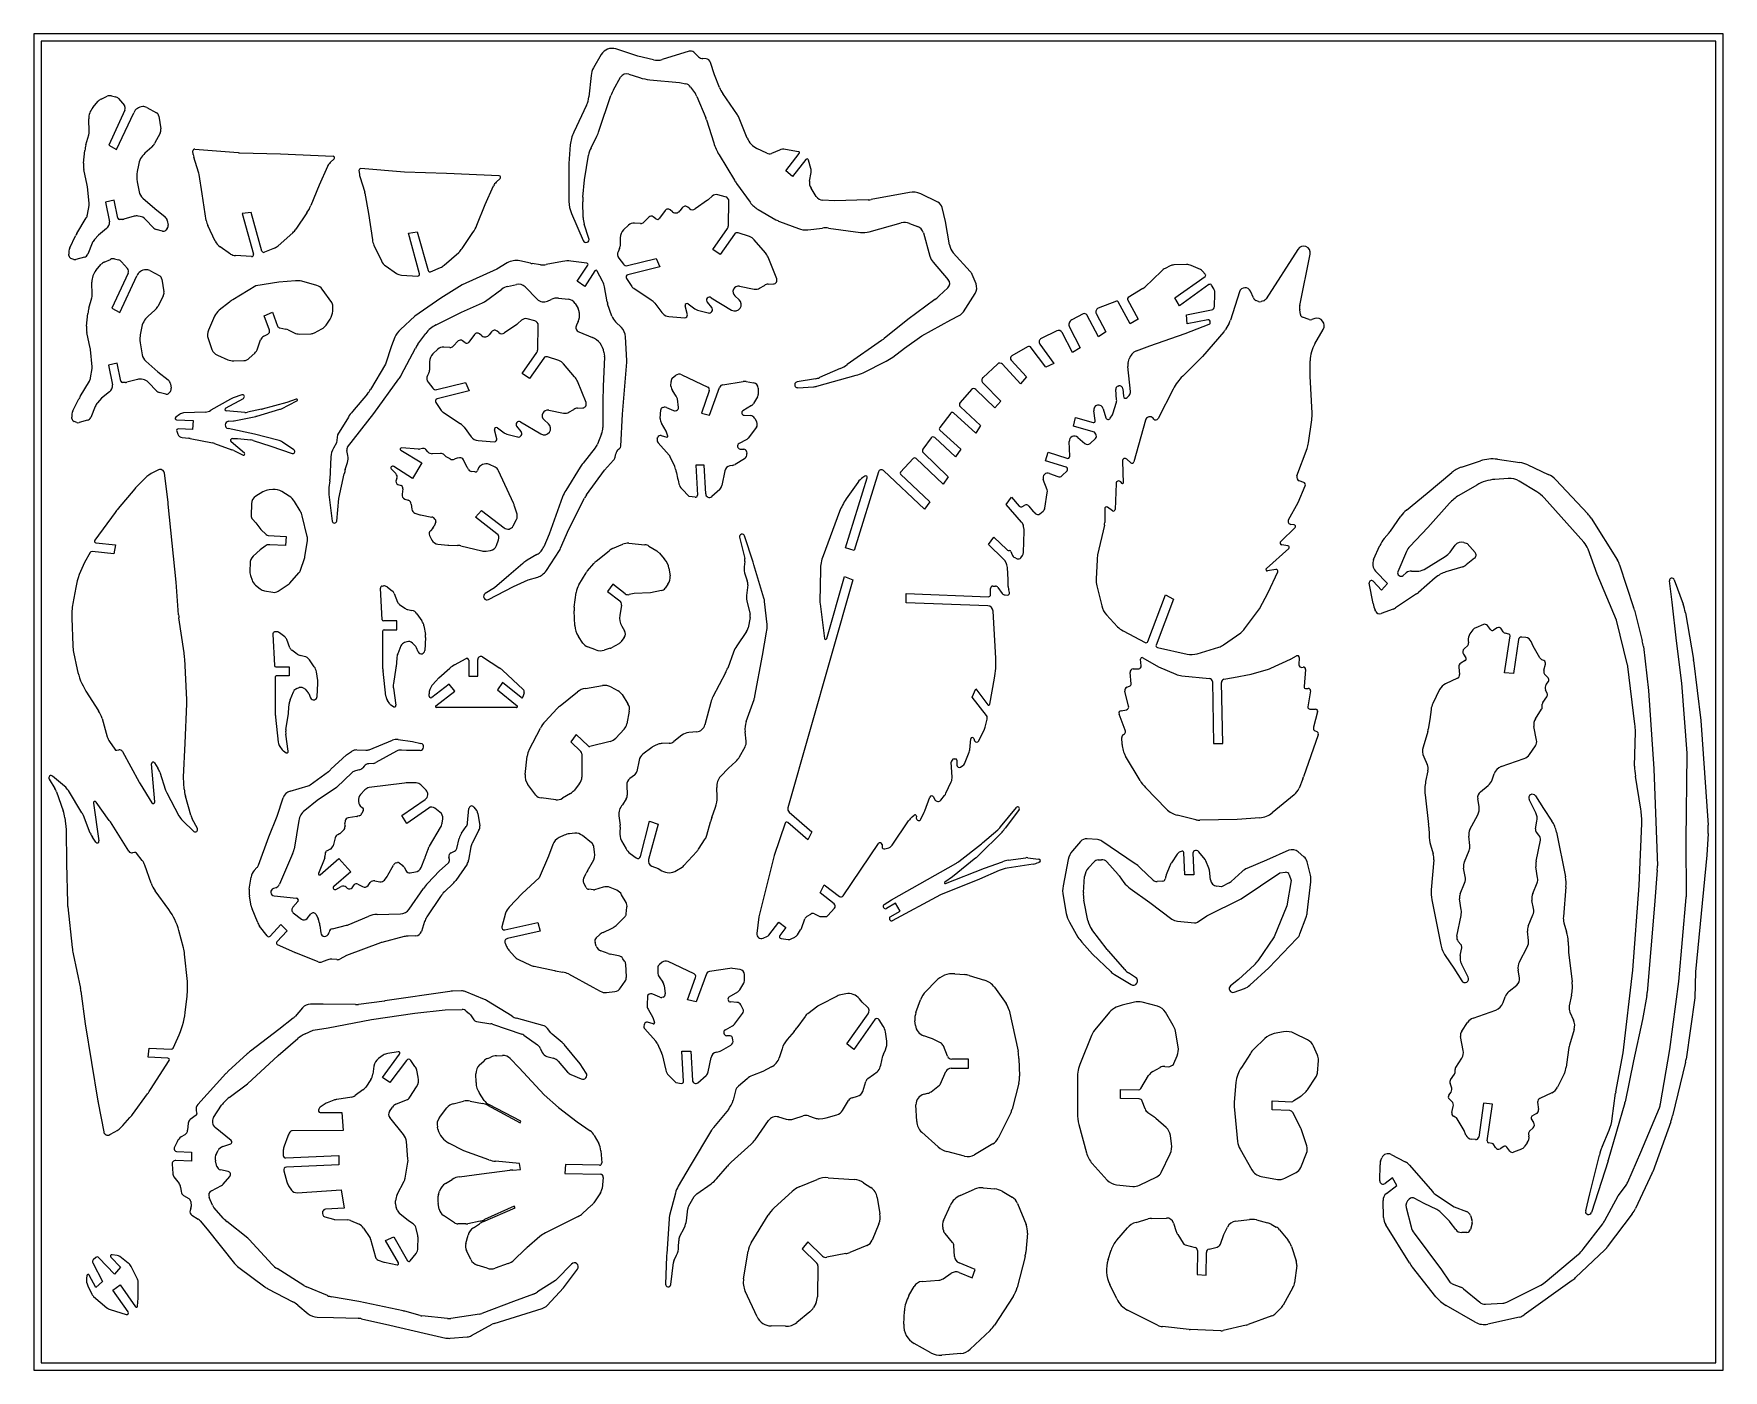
# Model space of a CAD drawing. Extents: x 0 to 23.4, y 0 to 18.5.
import ezdxf

# ---------------------------------------------------------------- set-up
doc = ezdxf.new("R2010")
doc.units = 0
doc.layers.add('GREEN', color=3, linetype='CONTINUOUS')
doc.layers.add('WHITE', color=7, linetype='CONTINUOUS')

msp = doc.modelspace()

# ---------------------------------------------------------------- linework, layer by layer
at = {"layer": 'GREEN', "linetype": 'CONTINUOUS'}
for p, q in [((23.392408, 18.502732), (0, 18.502732)), ((0, 18.502732), (0, 0)), ((23.392408, 0), (23.392408, 18.502732)), ((23.288208, 18.398532), (0.1042, 18.398532)), ((0.1042, 18.398532), (0.1042, 0.1042)), ((23.288208, 0.1042), (23.288208, 18.398532)), ((0, 0), (23.392408, 0)), ((0.1042, 0.1042), (23.288208, 0.1042))]:
    msp.add_line(p, q, dxfattribs=at)
at = {"layer": 'WHITE', "linetype": 'CONTINUOUS'}
for p, q in [((8.363641, 18.192216), (8.058336, 18.294332)), ((9.074285, 18.260988), (8.702199, 18.146667)), ((9.205578, 18.185964), (9.13889, 18.2464)), ((7.858272, 18.21514), (7.749903, 18.031748)), ((8.579336, 18.1422), (8.363641, 18.192216)), ((9.308736, 18.155746), (9.266012, 18.158872)), ((9.426482, 17.934842), (9.37017, 18.106758)), ((7.716559, 17.926506), (7.686342, 17.628494)), ((8.028118, 17.728526), (8.126066, 17.901498)), ((8.238601, 17.945262), (8.388465, 17.895719)), ((8.531403, 17.86607), (8.941952, 17.826474)), ((8.941952, 17.826474), (9.027394, 17.809802)), ((9.495254, 17.759786), (9.426482, 17.934842)), ((0.817477, 17.482614), (0.89228, 17.569293)), ((0.931055, 17.598276), (1.017542, 17.637872)), ((1.07381, 17.643082), (1.131119, 17.630578)), ((1.172799, 17.60557), (1.253901, 17.510603)), ((7.825969, 17.156468), (7.991648, 17.64725)), ((9.094083, 17.766038), (9.160772, 17.671216)), ((9.182653, 17.632662), (9.30561, 17.33986)), ((9.74325, 17.379456), (9.54006, 17.674342)), ((0.767462, 17.146048), (0.761942, 17.323178)), ((1.262412, 17.447186), (1.038382, 16.961614)), ((1.146749, 16.899094), (1.383283, 17.409674)), ((1.565634, 17.481572), (1.701093, 17.406548)), ((1.732353, 17.362784), (1.759444, 17.186686)), ((7.654039, 17.512832), (7.475615, 17.139912)), ((9.31603, 17.312768), (9.415018, 16.99079)), ((9.87871, 17.05852), (9.766174, 17.336734)), ((0.721613, 16.963698), (0.762232, 17.104373)), ((1.749025, 17.12625), (1.673602, 16.984754)), ((7.715517, 16.925144), (7.796386, 17.085818)), ((0.690354, 16.712576), (0.706984, 16.886595)), ((1.038382, 16.961614), (1.146749, 16.899094)), ((1.632322, 16.932438), (1.539582, 16.849078)), ((2.209094, 16.830282), (2.204379, 16.880338)), ((2.231471, 16.90743), (2.82958, 16.857414)), ((2.84625, 16.856372), (3.414141, 16.838658)), ((7.428967, 16.963698), (7.41021, 16.705282)), ((10.14963, 16.849078), (10.013006, 16.915515)), ((10.323644, 16.892842), (10.213192, 16.846994)), ((10.590396, 16.869918), (10.406957, 16.901953)), ((10.411172, 16.60525), (10.599717, 16.845999)), ((0.739328, 16.406228), (0.692437, 16.624006)), ((1.447888, 16.6834), (1.432766, 16.59388)), ((2.281367, 16.587504), (2.215842, 16.795936)), ((3.414141, 16.838658), (4.144583, 16.806356)), ((4.065392, 16.665686), (3.94973, 16.408312)), ((4.157282, 16.769815), (4.103945, 16.718828)), ((4.502968, 16.610413), (4.508241, 16.559402)), ((5.134484, 16.586494), (4.530123, 16.63651)), ((7.408127, 16.642762), (7.409613, 16.182194)), ((7.625906, 16.479168), (7.682022, 16.823053)), ((9.489001, 16.827196), (9.700183, 16.475836)), ((10.69147, 16.76155), (10.507036, 16.525016)), ((10.760242, 16.635468), (10.72794, 16.754256)), ((0.767462, 16.15198), (0.741973, 16.389509)), ((1.433299, 16.453118), (1.458127, 16.316585)), ((2.333588, 16.285356), (2.288782, 16.554192)), ((3.94973, 16.408312), (3.83511, 16.123846)), ((4.514974, 16.525882), (4.582224, 16.311406)), ((5.712794, 16.56878), (5.134484, 16.586494)), ((6.444278, 16.535436), (5.712794, 16.56878)), ((6.249423, 16.138434), (6.365085, 16.395808)), ((6.402598, 16.447908), (6.457824, 16.498966)), ((7.604024, 16.24055), (7.625906, 16.479168)), ((9.731788, 16.42811), (9.919234, 16.169611)), ((10.507036, 16.525016), (10.411172, 16.60525)), ((10.742528, 16.46458), (10.762807, 16.580338)), ((1.113406, 16.199912), (0.991492, 16.17282)), ((0.991492, 16.17282), (1.048572, 15.897726)), ((1.165505, 15.950874), (1.113406, 16.199912)), ((1.508323, 16.228046), (1.677128, 16.082166)), ((2.388814, 15.919614), (2.333588, 16.285356)), ((4.585348, 16.29786), (4.633281, 16.015478)), ((7.607149, 15.961294), (7.601901, 16.175945)), ((9.328348, 16.197054), (9.157645, 16.077998)), ((9.392908, 16.25435), (9.341038, 16.207206)), ((9.575352, 16.247258), (9.471288, 16.273894)), ((9.617168, 15.846675), (9.625504, 16.18324)), ((10.835266, 16.252012), (10.76198, 16.366411)), ((11.08743, 16.189492), (10.926942, 16.198502)), ((11.554246, 16.201996), (11.08743, 16.189492)), ((12.123178, 16.307238), (11.59382, 16.206279)), ((12.519138, 16.169694), (12.280397, 16.286144)), ((0.597616, 15.738306), (0.726375, 15.953229)), ((0.743496, 15.998806), (0.766419, 16.126972)), ((1.226983, 15.93316), (1.187388, 15.932768)), ((1.391619, 15.975882), (1.24574, 15.936286)), ((1.470811, 15.97484), (1.446823, 15.978866)), ((1.661498, 15.81333), (1.54144, 15.937115)), ((1.677128, 16.082166), (1.818602, 15.967246)), ((1.849058, 15.915446), (1.859478, 15.853968)), ((3.010887, 16.030066), (2.886889, 16.013394)), ((2.886889, 16.013394), (3.04319, 15.450714)), ((3.159894, 15.494478), (3.010887, 16.030066)), ((3.780821, 16.021801), (3.629835, 15.798742)), ((4.633281, 16.015478), (4.688507, 15.649736)), ((6.134802, 15.852926), (6.249423, 16.138434)), ((7.444597, 16.015478), (7.607148, 15.640358)), ((8.515772, 15.965462), (8.444917, 15.894606)), ((8.612553, 15.941335), (8.575167, 15.96963)), ((8.740846, 16.055074), (8.665821, 15.94879)), ((8.845068, 16.037108), (8.812744, 16.064452)), ((8.97842, 16.093628), (8.945078, 16.049864)), ((9.080538, 16.082166), (9.057614, 16.101964)), ((10.027716, 16.071746), (10.275626, 15.928845)), ((12.625422, 15.9019), (12.577117, 16.097706)), ((0.499667, 15.5372), (0.579698, 15.705061)), ((0.895628, 15.716424), (0.83936, 15.652862)), ((1.006079, 15.804994), (0.895628, 15.716424)), ((1.784454, 15.770608), (1.693729, 15.794309)), ((1.848015, 15.809162), (1.826134, 15.784154)), ((2.512811, 15.63098), (2.411738, 15.846674)), ((3.584939, 15.747788), (3.382882, 15.56846)), ((5.186583, 15.742474), (5.310581, 15.759146)), ((5.341842, 15.179794), (5.186583, 15.742474)), ((5.310581, 15.759146), (5.458546, 15.2246)), ((5.929528, 15.527822), (6.08062, 15.75081)), ((7.6853, 15.669534), (7.623057, 15.866231)), ((8.118625, 15.67683), (8.118772, 15.561166)), ((8.23326, 15.850982), (8.166703, 15.788322)), ((8.40115, 15.877859), (8.316751, 15.882102)), ((9.401474, 15.518444), (9.603622, 15.806036)), ((9.702898, 15.730498), (9.503589, 15.446546)), ((9.908889, 15.695469), (9.751586, 15.746642)), ((10.325728, 15.905026), (10.58727, 15.806036)), ((10.715436, 15.790406), (10.919673, 15.813298)), ((11.005112, 15.812288), (11.446897, 15.753749)), ((11.56675, 15.762272), (12.011684, 15.884186)), ((12.125262, 15.877934), (12.237798, 15.835212)), ((12.318032, 15.747684), (12.407668, 15.422296)), ((12.679606, 15.57888), (12.625422, 15.9019)), ((0.485079, 15.434042), (0.482996, 15.45384)), ((0.8081, 15.601804), (0.746622, 15.449672)), ((2.725379, 15.45384), (2.578457, 15.553872)), ((3.330782, 15.536158), (3.196364, 15.477806)), ((4.71039, 15.575754), (4.812506, 15.36006)), ((5.681532, 15.298582), (5.884724, 15.476764)), ((8.111056, 15.528029), (8.090637, 15.486142)), ((9.503589, 15.446546), (9.401474, 15.518444)), ((10.129832, 15.470512), (9.975615, 15.650778)), ((12.967198, 15.212096), (12.731391, 15.47231)), ((17.503024, 15.51636), (17.0631, 14.831923)), ((17.530116, 14.742154), (17.671828, 15.451756)), ((0.553852, 15.379858), (0.51397, 15.393759)), ((0.7039, 15.410076), (0.583981, 15.378111)), ((0.860199, 15.2246), (0.935224, 15.311086)), ((0.973777, 15.340262), (1.060264, 15.379858)), ((1.116399, 15.385536), (1.173841, 15.372564)), ((1.215521, 15.347556), (1.296798, 15.253776)), ((1.608269, 15.223402), (1.743816, 15.149576)), ((3.016019, 15.41746), (2.792068, 15.431958)), ((4.87711, 15.283994), (5.024031, 15.183962)), ((5.495, 15.206924), (5.630476, 15.265238)), ((6.410934, 15.243356), (5.933697, 15.02662)), ((6.553688, 15.329842), (6.410934, 15.243356)), ((6.87669, 15.326631), (6.730827, 15.357976)), ((7.017376, 15.305876), (6.899632, 15.322548)), ((7.322624, 15.350998), (7.093443, 15.30796)), ((7.658208, 15.327758), (7.437303, 15.35485)), ((7.525873, 15.076636), (7.671754, 15.299624)), ((7.76866, 15.21939), (7.627989, 15.00578)), ((7.874926, 15.07767), (7.803046, 15.217306)), ((8.098974, 15.39653), (8.163578, 15.31317)), ((8.219686, 15.294), (8.615806, 15.390278)), ((8.668947, 15.2767), (8.226097, 15.166248)), ((8.615806, 15.390278), (8.668947, 15.2767)), ((10.286589, 15.111826), (10.167344, 15.409034)), ((12.45245, 15.33922), (12.662814, 15.098412)), ((15.612836, 15.216264), (15.384638, 14.996403)), ((15.736834, 15.289204), (15.666637, 15.254534)), ((15.959822, 15.30796), (15.783724, 15.301708)), ((16.155718, 15.237104), (16.027358, 15.295017)), ((16.221364, 15.174584), (16.18338, 15.216882)), ((0.810184, 14.888034), (0.804974, 15.066216)), ((1.304937, 15.189266), (1.081104, 14.704642)), ((1.189471, 14.642122), (1.426005, 15.15166)), ((1.774034, 15.105812), (1.802168, 14.928672)), ((3.076534, 15.014116), (2.755598, 14.821346)), ((3.39226, 15.064132), (3.076534, 15.014116)), ((3.62459, 15.083302), (3.39226, 15.064132)), ((3.918349, 15.018881), (3.710069, 15.075594)), ((5.090715, 15.160974), (5.315792, 15.147492)), ((5.933697, 15.02662), (5.635686, 14.841144)), ((6.560982, 15.004738), (6.681853, 15.033914)), ((6.803767, 14.998486), (6.970487, 14.827598)), ((7.627989, 15.00578), (7.525873, 15.076636)), ((7.938506, 14.79217), (7.902035, 14.997444)), ((8.206202, 15.116173), (8.270903, 15.0162)), ((8.307372, 14.978688), (8.549118, 14.817178)), ((9.771314, 15.006465), (9.976658, 14.967226)), ((10.050347, 14.980222), (10.116286, 15.019326)), ((10.169428, 15.035998), (10.241326, 15.040166)), ((12.656682, 14.985982), (12.535392, 14.872856)), ((13.04639, 15.040166), (12.992206, 15.171458)), ((15.357546, 14.975562), (15.154154, 14.851899)), ((15.799354, 14.845312), (16.218143, 15.144492)), ((16.272422, 15.029746), (15.863958, 14.737986)), ((16.338068, 14.972436), (16.30785, 15.022452)), ((0.76324, 14.7057), (0.804974, 14.846354)), ((1.791748, 14.869278), (1.715682, 14.726524)), ((2.707663, 14.788006), (2.565954, 14.674424)), ((4.125826, 14.782792), (3.994535, 14.966184)), ((5.635686, 14.841144), (5.276195, 14.593148)), ((5.921193, 14.648374), (6.21087, 14.777582)), ((6.254472, 14.802811), (6.478664, 14.966184)), ((7.112199, 14.801548), (7.163257, 14.825514)), ((7.266416, 14.842186), (7.402917, 14.827598)), ((7.494614, 14.768204), (7.536294, 14.697348)), ((8.005948, 14.594088), (7.945799, 14.765078)), ((8.596968, 14.772312), (8.697082, 14.642122)), ((9.061212, 14.763325), (9.151394, 14.696306)), ((9.386497, 14.714731), (9.327491, 14.785918)), ((9.379592, 14.846354), (9.663016, 14.678592)), ((9.765956, 14.821097), (9.70678, 14.874488)), ((12.477458, 14.825514), (12.102338, 14.549384)), ((12.871334, 14.654626), (13.033509, 14.907035)), ((14.992846, 14.801548), (14.738143, 14.70266)), ((15.180406, 14.488948), (15.016812, 14.79217)), ((15.14602, 14.822388), (15.289816, 14.550426)), ((15.863958, 14.737986), (15.799354, 14.845312)), ((16.348488, 14.725482), (16.35474, 14.903664)), ((16.694432, 14.930756), (16.569392, 14.53688)), ((16.888244, 14.845312), (16.848107, 14.937822)), ((16.957016, 14.79738), (16.922252, 14.811088)), ((17.028914, 14.8078), (16.993222, 14.796061)), ((0.7319, 14.454575), (0.748706, 14.629618)), ((1.081104, 14.704642), (1.189471, 14.642122)), ((1.675042, 14.674424), (1.582305, 14.591064)), ((2.502272, 14.591117), (2.419032, 14.399336)), ((3.190112, 14.5994), (3.304731, 14.650458)), ((3.262407, 14.400138), (3.190112, 14.5994)), ((3.304731, 14.650458), (3.375588, 14.456646)), ((4.046636, 14.468108), (4.102903, 14.551468)), ((4.13934, 14.664005), (4.141458, 14.731734)), ((5.276195, 14.593148), (5.076132, 14.408714)), ((5.570039, 14.471234), (5.921193, 14.648374)), ((6.752482, 14.537135), (6.701651, 14.48999)), ((6.9359, 14.529809), (6.83086, 14.556678)), ((7.539418, 14.52125), (7.51337, 14.46915)), ((7.550816, 14.642125), (7.550882, 14.567098)), ((8.136486, 14.434764), (8.05521, 14.51604)), ((8.793986, 14.58898), (9.014891, 14.572308)), ((9.049276, 14.612946), (9.020101, 14.736944)), ((9.189947, 14.67755), (9.337912, 14.637954)), ((12.102338, 14.549384), (11.773066, 14.283674)), ((12.297192, 14.322228), (12.698362, 14.543132)), ((12.698362, 14.543132), (12.81194, 14.601484)), ((14.532282, 14.62545), (14.372856, 14.543132)), ((14.740682, 14.30764), (14.581255, 14.609821)), ((14.711506, 14.63066), (14.845924, 14.374328)), ((15.289816, 14.550426), (15.180406, 14.488948)), ((15.959822, 14.613988), (16.308734, 14.679424)), ((15.970242, 14.488948), (15.959822, 14.613988)), ((16.256792, 14.54209), (15.970242, 14.488948)), ((16.28701, 14.493116), (16.288393, 14.512996)), ((17.53741, 14.616072), (17.528342, 14.681615)), ((17.659324, 14.5473), (17.56736, 14.578869)), ((17.736432, 14.558762), (17.696738, 14.54658)), ((0.781634, 14.148126), (0.734117, 14.367034)), ((1.49061, 14.425386), (1.47498, 14.336816)), ((2.414864, 14.282632), (2.466964, 14.131542)), ((3.184736, 14.316289), (3.242212, 14.346194)), ((3.406848, 14.429554), (3.49125, 14.413924)), ((3.522423, 14.403336), (3.606911, 14.361824)), ((3.678808, 14.346194), (3.84032, 14.350362)), ((3.886166, 14.362866), (3.990368, 14.41705)), ((5.001053, 14.300368), (4.954217, 14.183642)), ((5.31887, 14.205559), (5.428327, 14.35453)), ((6.100594, 14.338474), (6.025393, 14.232616)), ((6.205544, 14.321041), (6.172316, 14.348278)), ((6.337993, 14.376412), (6.305691, 14.33369)), ((6.44115, 14.36495), (6.417186, 14.384748)), ((6.688104, 14.47957), (6.517217, 14.361824)), ((6.97778, 14.1305), (6.985075, 14.466024)), ((7.547756, 14.376412), (7.734274, 14.299304)), ((8.209374, 13.980451), (8.192754, 14.308682)), ((12.055448, 14.149256), (12.297192, 14.322228)), ((14.165498, 14.389958), (13.950761, 14.28593)), ((14.38015, 14.08882), (14.237396, 14.365992)), ((14.340554, 14.439974), (14.490602, 14.15655)), ((14.845924, 14.374328), (14.740682, 14.30764)), ((15.451326, 14.184684), (15.94315, 14.351404)), ((15.94315, 14.351404), (16.27659, 14.480612)), ((16.476654, 14.37537), (16.180726, 14.035678)), ((16.55272, 14.498326), (16.499578, 14.407672)), ((17.737474, 14.211776), (17.854178, 14.410798)), ((0.810031, 13.893951), (0.784134, 14.132584)), ((1.476021, 14.195104), (1.50103, 14.058602)), ((2.541988, 14.051308), (2.684741, 13.990872)), ((2.983796, 14.009628), (3.058819, 14.080484)), ((3.098415, 14.141962), (3.140095, 14.263876)), ((4.954217, 14.183642), (4.867732, 13.929394)), ((5.088276, 13.775368), (5.285574, 14.152382)), ((5.592962, 14.134668), (5.527318, 14.072148)), ((5.761767, 14.160718), (5.677366, 14.164886)), ((5.876052, 14.249634), (5.805531, 14.178432)), ((5.973293, 14.224281), (5.934739, 14.253456)), ((6.762088, 13.801228), (6.964235, 14.08882)), ((7.89474, 14.092988), (7.903077, 14.038804)), ((11.73868, 14.257624), (11.261444, 13.923142)), ((11.893938, 14.027342), (12.055448, 14.149256)), ((13.761202, 14.168012), (13.541964, 14.043718)), ((14.011282, 13.886672), (13.81226, 14.15655)), ((13.931048, 14.206566), (14.12486, 13.938772)), ((14.490602, 14.15655), (14.38015, 14.08882)), ((15.267934, 14.111744), (15.451326, 14.184684)), ((16.180726, 14.035678), (15.908598, 13.763882)), ((0.786218, 13.740792), (0.809141, 13.868958)), ((1.155085, 13.941898), (1.033172, 13.914806)), ((1.033172, 13.914806), (1.091523, 13.64076)), ((1.207184, 13.693902), (1.155085, 13.941898)), ((1.550004, 13.971074), (1.71985, 13.824152)), ((1.71985, 13.824152), (1.861561, 13.709532)), ((2.769129, 13.974742), (2.909814, 13.978368)), ((4.867732, 13.929394), (4.662458, 13.577198)), ((5.471043, 13.81061), (5.45021, 13.769968)), ((5.47924, 13.960654), (5.479386, 13.844992)), ((7.062969, 14.013983), (6.864204, 13.730372)), ((7.268462, 13.979295), (7.111158, 14.029426)), ((7.489055, 13.754041), (7.335188, 13.934604)), ((7.903663, 14.028402), (7.885364, 13.61992)), ((8.152115, 13.235422), (8.209425, 13.956486)), ((11.164538, 13.867916), (10.878856, 13.742239)), ((11.482348, 13.810606), (11.803194, 13.971254)), ((13.342318, 13.930436), (13.14538, 13.746002)), ((13.660128, 13.658474), (13.413175, 13.928352)), ((13.531962, 13.983578), (13.743488, 13.751212)), ((14.12486, 13.938772), (14.011282, 13.886672)), ((15.185616, 13.548022), (15.147953, 13.894992)), ((15.152272, 13.946066), (15.16778, 14.001329)), ((17.673912, 13.763716), (17.673126, 13.975244)), ((0.640337, 13.480292), (0.769545, 13.694944)), ((1.269706, 13.675146), (1.23011, 13.675146)), ((1.434304, 13.718006), (1.288462, 13.678272)), ((1.513533, 13.716826), (1.489567, 13.720994)), ((1.704214, 13.555312), (1.58439, 13.680356)), ((1.891613, 13.658446), (1.902199, 13.595954)), ((4.706221, 13.247926), (5.056333, 13.72412)), ((5.459588, 13.679314), (5.524191, 13.595954)), ((5.58046, 13.577198), (5.976419, 13.674104)), ((5.976419, 13.674104), (6.02852, 13.560526)), ((6.864204, 13.730372), (6.762088, 13.801228)), ((7.646746, 13.39589), (7.526916, 13.691818)), ((7.885364, 13.61992), (7.879112, 13.415688)), ((8.822896, 13.625131), (8.823163, 13.690776)), ((8.846088, 13.73975), (8.8836, 13.769968)), ((8.97206, 13.781195), (9.331659, 13.611584)), ((9.35771, 13.222918), (9.495254, 13.606374)), ((9.5411, 13.643886), (9.823483, 13.686608)), ((9.863079, 13.686608), (9.96728, 13.670978)), ((10.03054, 13.598037), (10.030842, 13.51051)), ((10.824846, 13.726204), (10.57164, 13.68244)), ((10.579976, 13.603248), (10.794632, 13.61568)), ((10.844644, 13.624088), (11.386484, 13.774136)), ((12.985954, 13.57824), (12.826528, 13.397974)), ((13.308974, 13.323992), (13.04487, 13.579845)), ((13.144338, 13.665768), (13.392334, 13.417772)), ((13.743488, 13.751212), (13.660128, 13.658474)), ((14.993888, 13.435486), (14.980342, 13.576156)), ((15.014728, 13.624088), (15.022893, 13.626798)), ((15.07829, 13.587618), (15.086626, 13.483418)), ((15.777472, 13.584492), (15.566935, 13.177101)), ((17.699962, 13.252094), (17.673912, 13.763716)), ((0.541941, 13.280449), (0.622624, 13.446948)), ((0.8506, 13.343881), (0.789344, 13.191658)), ((0.93835, 13.45841), (0.882082, 13.394848)), ((1.048801, 13.54698), (0.93835, 13.45841)), ((1.827175, 13.512594), (1.736522, 13.53656)), ((1.890738, 13.55219), (1.868855, 13.52614)), ((2.722892, 13.445574), (2.450292, 13.289606)), ((2.65641, 13.320162), (2.90252, 13.454242)), ((2.880269, 13.504324), (2.762891, 13.46362)), ((3.501639, 13.399149), (3.160935, 13.306278)), ((3.427687, 13.31253), (3.64234, 13.419856)), ((3.630876, 13.445906), (3.501639, 13.399149)), ((4.620778, 13.518846), (4.412377, 13.272934)), ((5.565774, 13.398956), (5.631517, 13.298984)), ((6.02852, 13.560526), (5.585669, 13.449032)), ((7.879112, 13.415688), (7.87807, 13.05203)), ((8.895061, 13.487586), (8.84192, 13.564694)), ((8.92632, 13.32816), (8.911733, 13.446948)), ((9.35354, 13.5574), (9.244132, 13.248968)), ((9.936958, 13.354376), (9.819316, 13.283354)), ((10.021338, 13.476201), (9.965196, 13.383386)), ((12.829654, 13.336496), (13.107868, 13.081206)), ((13.392334, 13.417772), (13.308974, 13.323992)), ((14.946998, 13.25522), (14.988678, 13.39068)), ((15.14081, 13.465704), (15.168944, 13.496964)), ((0.526925, 13.177012), (0.525718, 13.195826)), ((0.596445, 13.121521), (0.556977, 13.136432)), ((0.745579, 13.153104), (0.626792, 13.11976)), ((2.018852, 13.233405), (1.965762, 13.1927)), ((1.977224, 13.157688), (2.205421, 13.15102)), ((2.377332, 13.266109), (2.073088, 13.253136)), ((2.205421, 13.15102), (2.19917, 13.02598)), ((2.923348, 13.261317), (2.664944, 13.28127)), ((2.697246, 13.137464), (2.766017, 13.143726)), ((2.775342, 13.145042), (3.073408, 13.205204)), ((3.154682, 13.305236), (2.957746, 13.263556)), ((3.086906, 13.208498), (3.406848, 13.304194)), ((4.35611, 13.195826), (4.20502, 12.949914)), ((4.345908, 12.780658), (4.706221, 13.247926)), ((5.667656, 13.262025), (5.909732, 13.101004)), ((6.739997, 13.129825), (7.022588, 12.962418)), ((7.126108, 13.104411), (7.066351, 13.158314)), ((7.130956, 13.289606), (7.33623, 13.25001)), ((7.41021, 13.263556), (7.476899, 13.303152)), ((7.52999, 13.319613), (7.601939, 13.323992)), ((8.127108, 12.792572), (8.152115, 13.235422)), ((8.674041, 13.178118), (8.680409, 13.2969)), ((8.756475, 12.99993), (8.689788, 13.113508)), ((8.705416, 13.32816), (8.723132, 13.33337)), ((8.76145, 13.330762), (8.856508, 13.28648)), ((8.882514, 13.284548), (8.900272, 13.288564)), ((9.244132, 13.248968), (9.35771, 13.222918)), ((9.834946, 13.221876), (9.922474, 13.216666)), ((9.981868, 13.178112), (10.011044, 13.123928)), ((12.696278, 13.252094), (12.543727, 13.051309)), ((13.045348, 12.972838), (12.733395, 13.254803)), ((14.394738, 13.068702), (14.425998, 13.189574)), ((14.425998, 13.189574), (14.666553, 13.121278)), ((14.69796, 13.149978), (14.67712, 13.28127)), ((14.806328, 13.310446), (14.843659, 13.186389)), ((14.905318, 13.179154), (14.934373, 13.227161)), ((15.392974, 13.154146), (15.232506, 12.576878)), ((15.51072, 13.168734), (15.497174, 13.181238)), ((17.649946, 12.83842), (17.695766, 13.159363)), ((1.978433, 13.00068), (1.993896, 12.959292)), ((2.19917, 13.02598), (2.002231, 13.032232)), ((2.053289, 12.912402), (2.146027, 12.903024)), ((2.165826, 12.898856), (2.476342, 12.837378)), ((3.055694, 12.959292), (2.690993, 13.0364)), ((2.750387, 12.900414), (2.822285, 12.90094)), ((2.822285, 12.90094), (3.004636, 12.879058)), ((3.039022, 12.870722), (3.280765, 12.793614)), ((3.379755, 12.876974), (3.055694, 12.959292)), ((4.20502, 12.949914), (4.18939, 12.839462)), ((5.957583, 13.056136), (6.056653, 12.924906)), ((6.154584, 12.871538), (6.375506, 12.855092)), ((6.409892, 12.896772), (6.380715, 13.02077)), ((6.421352, 13.04682), (6.510965, 12.980132)), ((6.54952, 12.960334), (6.698526, 12.92178)), ((6.7475, 12.997846), (6.688105, 13.068702)), ((7.862211, 12.963552), (7.806171, 12.82279)), ((8.633063, 12.900052), (8.638729, 12.914486)), ((8.686558, 12.940153), (8.764811, 12.918654)), ((8.779398, 12.933242), (8.756475, 12.99993)), ((9.861949, 12.881309), (9.765132, 12.829042)), ((10.005247, 13.054571), (9.891214, 12.90615)), ((12.425358, 12.907192), (12.309696, 12.750892)), ((12.764008, 12.647734), (12.476416, 12.91136)), ((12.547272, 13.013476), (12.834864, 12.750892)), ((13.107868, 13.081206), (13.045348, 12.972838)), ((14.670868, 12.992636), (14.394738, 13.068702)), ((14.455174, 12.914486), (14.55208, 12.831126)), ((14.628146, 12.832168), (14.702128, 12.90094)), ((14.712548, 12.92699), (14.710136, 12.945715)), ((2.50135, 12.830084), (2.742051, 12.74464)), ((2.918148, 12.696708), (2.732673, 12.85405)), ((2.768102, 12.733178), (2.900435, 12.670658)), ((3.280765, 12.793614), (3.576694, 12.691498)), ((3.601668, 12.740424), (3.44436, 12.847798)), ((4.113098, 12.645662), (4.098735, 12.334092)), ((4.18939, 12.839462), (4.14771, 12.76548)), ((4.348816, 12.662322), (4.33527, 12.731094)), ((5.082384, 12.73943), (5.373101, 12.56229)), ((5.325168, 12.74985), (5.091761, 12.768606)), ((5.381383, 12.761528), (5.341842, 12.751934)), ((5.457463, 12.714385), (5.427285, 12.747766)), ((5.632561, 12.692524), (5.517939, 12.689414)), ((5.701905, 12.653502), (5.683618, 12.672742)), ((5.764892, 12.616474), (5.709667, 12.647734)), ((5.895142, 12.633146), (5.8618, 12.627936)), ((7.77387, 12.768606), (7.605066, 12.559164)), ((8.050211, 12.640583), (8.058336, 12.68733)), ((8.097846, 12.751011), (8.109394, 12.759228)), ((8.797114, 12.669616), (8.644982, 12.841546)), ((8.874752, 12.513078), (8.813785, 12.644608)), ((9.780733, 12.753653), (9.830777, 12.750892)), ((9.866206, 12.719632), (9.872457, 12.691498)), ((12.313864, 12.705044), (12.659808, 12.36952)), ((12.834864, 12.750892), (12.764008, 12.647734)), ((14.009198, 12.590424), (14.04671, 12.709212)), ((14.04671, 12.709212), (14.30601, 12.625414)), ((14.34368, 12.652944), (14.336386, 12.858218)), ((17.489478, 12.380982), (17.630148, 12.761312)), ((1.726102, 12.464342), (1.655246, 12.430998)), ((1.859721, 12.016181), (1.80842, 12.419536)), ((4.22586, 12.06734), (4.297757, 12.409116)), ((4.313388, 12.469552), (4.343605, 12.565416)), ((4.952811, 12.473335), (5.01257, 12.413284)), ((5.243893, 12.347638), (4.983393, 12.512274)), ((5.373101, 12.56229), (5.243893, 12.347638)), ((5.835735, 12.618584), (5.826371, 12.613348)), ((6.002349, 12.496585), (5.948285, 12.605012)), ((6.019142, 12.46851), (6.00768, 12.487266)), ((6.10771, 12.436208), (6.060822, 12.44246)), ((6.159472, 12.494703), (6.14314, 12.456006)), ((6.212954, 12.537282), (6.183778, 12.521652)), ((6.388008, 12.501854), (6.307776, 12.539366)), ((6.641185, 12.004807), (6.434899, 12.453922)), ((7.565468, 12.503938), (7.366447, 12.180918)), ((7.653657, 12.118677), (7.90412, 12.461216)), ((7.90412, 12.461216), (8.029159, 12.597718)), ((8.886725, 12.476846), (8.874752, 12.513078)), ((9.281644, 12.53103), (9.164939, 12.53103)), ((9.164939, 12.53103), (9.187864, 12.11423)), ((9.303397, 12.13194), (9.281644, 12.53103)), ((9.568233, 12.449957), (9.528597, 12.248648)), ((9.675518, 12.527904), (9.639049, 12.52061)), ((9.839972, 12.617833), (9.71199, 12.54145)), ((11.695958, 12.436208), (11.359392, 11.34836)), ((12.333662, 11.919376), (11.766147, 12.454274)), ((12.177362, 12.621684), (12.001264, 12.433082)), ((12.002306, 12.40599), (12.406602, 12.021492)), ((12.591036, 12.26532), (12.219042, 12.622726)), ((14.294706, 12.500812), (14.009198, 12.590424)), ((14.063382, 12.41641), (14.178002, 12.371604)), ((14.240522, 12.38515), (14.307119, 12.451931)), ((15.074122, 12.586256), (15.0821, 12.278866)), ((15.189784, 12.564374), (15.134558, 12.613348)), ((19.294222, 12.143406), (19.63355, 12.42831)), ((19.76729, 12.502896), (20.031958, 12.590424)), ((20.265366, 12.611264), (20.575882, 12.567486)), ((20.685292, 12.535198), (20.970572, 12.403417)), ((1.398913, 12.204884), (1.169674, 11.930838)), ((1.536929, 12.347169), (1.436425, 12.245522)), ((3.312024, 12.193422), (3.260967, 12.188212)), ((3.536056, 12.101726), (3.43394, 12.165288)), ((4.097281, 12.315382), (4.087274, 12.220514)), ((5.025905, 12.345642), (5.016737, 12.324714)), ((5.041746, 12.264278), (5.086552, 12.247606)), ((5.111546, 12.202803), (5.099055, 12.128818)), ((9.075328, 12.0986), (8.97217, 12.201758)), ((9.49838, 12.195507), (9.386886, 12.096516)), ((11.239562, 11.385872), (11.540628, 12.353913)), ((11.41045, 12.292412), (11.249318, 12.062593)), ((11.507356, 12.377856), (11.47818, 12.3591)), ((12.659808, 12.36952), (12.591036, 12.26532)), ((14.030038, 12.188212), (13.978286, 12.333842)), ((14.985552, 12.276782), (14.970964, 11.91625)), ((15.072038, 12.274698), (15.052095, 12.298546)), ((17.507192, 12.01524), (17.60514, 12.243438)), ((17.5843, 12.292412), (17.520738, 12.314295)), ((19.978816, 12.2549), (19.731862, 12.110062)), ((20.416456, 12.346596), (20.230955, 12.333389)), ((20.810332, 12.163204), (20.568439, 12.309882)), ((21.073958, 12.328882), (21.515744, 11.857879)), ((1.973056, 10.911762), (1.862603, 11.991274)), ((3.012687, 11.993365), (3.008804, 11.834974)), ((3.173295, 12.15928), (3.075491, 12.100684)), ((3.688187, 11.897494), (3.612122, 12.02566)), ((4.087274, 12.123608), (4.129996, 11.75474)), ((4.195642, 11.755782), (4.22586, 12.06734)), ((5.138191, 12.060889), (5.185542, 12.044416)), ((5.227221, 11.990232), (5.235557, 11.919376)), ((6.690919, 11.852593), (6.656846, 11.96314)), ((7.322684, 12.092348), (7.135123, 11.574474)), ((7.408127, 11.643246), (7.624864, 12.071508)), ((9.156604, 12.086096), (9.075328, 12.0986)), ((12.406602, 12.021492), (12.333662, 11.919376)), ((13.464232, 11.98398), (13.537172, 12.086096)), ((13.677842, 11.741194), (13.464232, 11.98398)), ((13.537172, 12.086096), (13.646235, 11.960746)), ((13.678884, 11.954804), (13.721505, 11.975845)), ((13.777874, 11.964182), (13.839352, 11.889158)), ((14.000862, 11.93709), (14.033164, 12.148616)), ((14.935536, 11.899578), (14.868713, 11.947341)), ((17.373816, 11.773496), (17.507192, 12.01524)), ((19.00663, 11.906872), (19.294222, 12.143406)), ((19.601612, 12.002736), (19.302558, 11.66617)), ((21.461582, 11.466106), (20.911406, 12.078802)), ((1.124826, 11.873559), (0.843527, 11.490072)), ((3.028517, 11.781756), (3.076534, 11.729732)), ((3.076534, 11.729732), (3.145306, 11.64012)), ((3.787177, 11.542172), (3.716321, 11.829764)), ((5.277001, 11.866636), (5.332463, 11.847478)), ((5.354346, 11.841226), (5.510645, 11.81205)), ((5.566914, 11.746404), (5.542947, 11.685968)), ((5.552242, 11.784902), (5.564829, 11.767244)), ((6.118132, 11.808924), (6.200449, 11.903746)), ((6.412182, 11.580681), (6.118132, 11.808924)), ((6.200449, 11.903746), (6.510965, 11.662002)), ((6.637048, 11.689094), (6.683938, 11.777664)), ((11.157244, 11.887074), (10.928004, 11.274378)), ((13.849772, 11.878738), (13.867486, 11.859982)), ((13.93209, 11.857898), (13.975854, 11.894368)), ((14.824042, 11.700556), (14.730262, 11.286882)), ((14.82821, 11.927712), (14.827879, 11.734942)), ((17.451966, 11.703682), (17.406118, 11.709934)), ((18.783642, 11.616154), (18.927996, 11.824891)), ((21.56474, 11.794336), (21.927319, 11.217045)), ((3.145306, 11.64012), (3.219287, 11.569264)), ((3.24742, 11.55676), (3.494376, 11.544256)), ((3.494376, 11.544256), (3.486039, 11.420258)), ((3.753832, 11.263958), (3.789261, 11.481736)), ((5.480357, 11.558809), (5.51273, 11.493198)), ((5.523148, 11.656792), (5.490847, 11.623448)), ((6.405724, 11.41609), (6.435941, 11.498408)), ((7.135123, 11.574474), (7.062184, 11.401502)), ((7.294882, 11.379933), (7.408127, 11.643246)), ((9.772397, 11.531524), (9.844324, 11.235824)), ((9.962464, 11.185597), (9.84224, 11.550508)), ((13.21832, 11.43172), (13.29126, 11.532794)), ((13.29126, 11.532794), (13.471526, 11.360864)), ((13.703892, 11.319184), (13.71364, 11.618261)), ((13.712228, 11.641162), (13.705894, 11.681788)), ((17.26649, 11.475484), (17.46447, 11.667212)), ((18.698198, 11.512996), (18.767917, 11.595393)), ((19.302558, 11.66617), (19.052478, 11.403586)), ((0.778924, 11.320226), (0.7039, 11.18164)), ((1.108196, 11.302512), (0.8081, 11.334814)), ((0.859127, 11.454328), (1.133203, 11.425468)), ((1.133203, 11.425468), (1.108196, 11.302512)), ((3.132801, 11.357738), (3.037979, 11.269168)), ((3.202614, 11.41088), (3.132801, 11.357738)), ((3.486039, 11.420258), (3.268262, 11.429636)), ((3.690785, 11.074497), (3.747581, 11.23895)), ((5.595048, 11.43693), (5.734675, 11.424426)), ((5.746138, 11.423384), (5.865967, 11.420258)), ((5.912845, 11.413956), (6.203575, 11.344192)), ((6.265999, 11.34168), (6.325489, 11.350444)), ((6.966305, 11.29212), (6.83086, 11.2129)), ((7.097598, 11.073284), (7.278919, 11.350444)), ((7.787396, 11.200421), (7.965597, 11.345234)), ((8.013534, 11.374401), (8.1542, 11.435888)), ((8.238597, 11.449384), (8.462632, 11.428594)), ((8.517822, 11.409783), (8.625184, 11.34315)), ((8.658526, 11.315016), (8.734593, 11.230614)), ((11.359392, 11.34836), (11.239562, 11.385872)), ((13.424636, 11.234782), (13.21832, 11.43172)), ((13.529878, 11.334814), (13.54655, 11.288966)), ((13.581978, 11.252496), (13.618234, 11.235325)), ((13.66638, 11.248328), (13.691074, 11.281903)), ((17.066426, 11.09828), (17.375643, 11.37577)), ((17.36548, 11.412964), (17.281055, 11.42638)), ((18.552318, 11.222278), (18.63792, 11.416485)), ((19.007672, 11.335856), (18.887186, 11.055814)), ((19.249416, 11.086818), (19.541176, 11.265)), ((19.609948, 11.326478), (19.680804, 11.4213)), ((19.800634, 11.458812), (19.847524, 11.444224)), ((19.94964, 11.241034), (19.832936, 11.149338)), ((19.847524, 11.444224), (19.956934, 11.320226)), ((21.6481, 11.02013), (21.520976, 11.366074)), ((2.994169, 11.171222), (2.990047, 11.07223)), ((2.999605, 11.004219), (3.02235, 10.937812)), ((3.544391, 10.896132), (3.669432, 11.037844)), ((6.579737, 11.001374), (6.37759, 10.831528)), ((6.770368, 11.1692), (6.579737, 11.001374)), ((7.546712, 10.873208), (7.646746, 11.038886)), ((7.668571, 11.069153), (7.755114, 11.169136)), ((8.793757, 11.102417), (8.809618, 10.996164)), ((9.846408, 11.19727), (9.838071, 11.123288)), ((9.850479, 11.010719), (9.879751, 10.927392)), ((10.110476, 10.688598), (9.971447, 11.151422)), ((10.892576, 11.08265), (10.885282, 10.64501)), ((13.493408, 10.944064), (13.480904, 11.114952)), ((14.721926, 11.219152), (14.710464, 10.954484)), ((17.19876, 11.08786), (17.081014, 11.06702)), ((17.093518, 10.769008), (17.224283, 11.052246)), ((18.744046, 10.894048), (18.57941, 11.063894)), ((18.960782, 11.003458), (19.003383, 11.040071)), ((19.077486, 11.064936), (19.150393, 11.061019)), ((19.785004, 11.12433), (19.55368, 11.053474)), ((21.912768, 10.38451), (21.6481, 11.02013)), ((21.958616, 11.15038), (22.152428, 10.558524)), ((0.581985, 10.838822), (0.541348, 10.61375)), ((2.005192, 10.458482), (1.973056, 10.911762)), ((3.071077, 10.867692), (3.134886, 10.81694)), ((3.195294, 10.789689), (3.307857, 10.77005)), ((3.383807, 10.785861), (3.52251, 10.876334)), ((4.825008, 10.390762), (4.801044, 10.82736)), ((4.825008, 10.856536), (4.84064, 10.85862)), ((4.892738, 10.844032), (4.96568, 10.787764)), ((6.37759, 10.831528), (6.250465, 10.75442)), ((6.297226, 10.671313), (6.642257, 10.8482)), ((6.642257, 10.8482), (6.847531, 10.943022)), ((6.847531, 10.943022), (6.980908, 10.981576)), ((7.484192, 10.562692), (7.510243, 10.765882)), ((8.015614, 10.883628), (7.941632, 10.781512)), ((7.941632, 10.781512), (8.112519, 10.653346)), ((8.190537, 10.749035), (8.015614, 10.883628)), ((8.537655, 10.76484), (8.312583, 10.753378)), ((8.69174, 10.793671), (8.537655, 10.76484)), ((8.781482, 10.882586), (8.740846, 10.825276)), ((9.886004, 10.872166), (9.870373, 10.724202)), ((11.341678, 10.944064), (10.44139, 7.786802)), ((10.979062, 10.12922), (11.224974, 10.98887)), ((11.224974, 10.98887), (11.341678, 10.944064)), ((13.247496, 10.734622), (13.247497, 10.824235)), ((13.279798, 10.856536), (13.315226, 10.856536)), ((13.350654, 10.83778), (13.407964, 10.75442)), ((13.493408, 10.849242), (13.493408, 10.944064)), ((13.51008, 10.765882), (13.49966, 10.803394)), ((14.719842, 10.860704), (14.78653, 10.583532)), ((16.970562, 10.539768), (17.093518, 10.769008)), ((18.546066, 10.61375), (18.491882, 10.896132)), ((18.543982, 10.922182), (18.660686, 10.800268)), ((18.660686, 10.800268), (18.744046, 10.894048)), ((19.405716, 10.971156), (19.171266, 10.769008)), ((22.68489, 10.632506), (22.649462, 10.928434)), ((22.713024, 10.943022), (22.835953, 10.606447)), ((4.99149, 10.753286), (5.037577, 10.635632)), ((5.062585, 10.60333), (5.136568, 10.550188)), ((5.18014, 10.530578), (5.235557, 10.518928)), ((8.136486, 10.593952), (8.114604, 10.451198)), ((8.312583, 10.753378), (8.243811, 10.737748)), ((9.876626, 10.630422), (9.917263, 10.466828)), ((10.152521, 10.323009), (10.119412, 10.642926)), ((10.887366, 10.611666), (10.949455, 10.131243)), ((12.079414, 10.626254), (12.079414, 10.751294)), ((12.079414, 10.751294), (13.220404, 10.708572)), ((13.208942, 10.583532), (12.079414, 10.626254)), ((13.448602, 10.73358), (13.485073, 10.732538)), ((15.425276, 10.088582), (15.671188, 10.73358)), ((15.782682, 10.677312), (15.539772, 10.038613)), ((15.671188, 10.73358), (15.782682, 10.677312)), ((16.765288, 10.263638), (16.970562, 10.539768)), ((18.822196, 10.538726), (18.654434, 10.475164)), ((19.144174, 10.748168), (18.854463, 10.555452)), ((22.745326, 10.099002), (22.68489, 10.632506)), ((0.52676, 10.412644), (0.540306, 10.033356)), ((2.081362, 9.933316), (2.009525, 10.418896)), ((5.027158, 10.376174), (4.84064, 10.376174)), ((5.027158, 10.251134), (5.027158, 10.376174)), ((5.304843, 10.47271), (5.374143, 10.375132)), ((5.402672, 10.305213), (5.423118, 10.184446)), ((7.490445, 10.309486), (7.48211, 10.512676)), ((8.142736, 10.302192), (8.18025, 10.23863)), ((9.918188, 10.421003), (9.890171, 10.276142)), ((13.319394, 9.856216), (13.283917, 10.509548)), ((14.855302, 10.456408), (15.007215, 10.293651)), ((18.577326, 10.50955), (18.572116, 10.523096)), ((20.07468, 10.325116), (19.965232, 10.280401)), ((20.170544, 10.25426), (20.12678, 10.310528)), ((22.069068, 9.761394), (21.912768, 10.38451)), ((22.162848, 10.523096), (22.271216, 10.100044)), ((22.868282, 10.485584), (22.980323, 9.841542)), ((3.310884, 10.191733), (3.334949, 9.755141)), ((3.35058, 10.223), (3.334949, 10.220916)), ((3.475569, 10.152078), (3.40268, 10.208412)), ((3.547411, 9.999971), (3.50167, 10.117758)), ((4.834388, 9.709294), (4.834388, 10.235504)), ((4.850017, 10.251133), (5.027158, 10.251134)), ((5.166723, 10.085645), (5.132399, 10.073994)), ((5.27619, 10.033352), (5.241809, 10.067742)), ((5.425202, 10.14485), (5.414781, 9.963542)), ((7.604024, 10.0667), (7.540461, 10.159438)), ((8.17481, 10.145026), (8.129192, 10.084414)), ((9.870372, 10.229252), (9.732829, 10.029188)), ((10.09232, 9.896854), (10.147546, 10.219874)), ((15.082458, 10.236546), (15.389368, 10.075164)), ((16.473528, 10.042734), (16.711058, 10.210566)), ((19.862112, 10.102128), (19.867053, 10.069784)), ((19.927758, 10.251134), (19.885036, 10.193824)), ((20.26224, 10.276142), (20.211173, 10.24594)), ((20.347684, 10.220916), (20.324759, 10.25947)), ((20.364356, 9.657193), (20.440422, 10.167774)), ((20.422708, 10.192782), (20.373734, 10.20216)), ((20.558168, 10.115674), (20.489396, 9.646773)), ((20.6582, 10.143808), (20.602861, 10.149183)), ((20.760316, 10.026062), (20.734266, 10.08754)), ((22.817224, 9.513398), (22.745326, 10.099002)), ((0.551416, 9.941587), (0.601783, 9.700957)), ((2.116852, 9.282074), (2.08976, 9.84788)), ((3.646508, 9.914568), (3.572525, 9.96771)), ((3.745498, 9.883308), (3.690272, 9.895812)), ((3.884082, 9.739512), (3.815311, 9.83746)), ((5.025014, 9.859347), (5.016737, 9.739512)), ((5.084348, 10.029239), (5.03862, 9.917694)), ((5.323085, 9.945828), (5.297035, 10.003138)), ((5.827414, 9.765562), (5.985798, 9.852048)), ((6.023308, 9.829122), (6.023309, 9.609262)), ((6.148349, 9.607177), (6.148349, 9.839544)), ((6.213996, 9.874972), (6.451572, 9.721798)), ((7.783182, 9.971706), (7.667585, 10.016684)), ((7.979076, 9.995014), (7.897868, 9.968752)), ((8.098567, 10.05808), (7.997899, 10.003138)), ((9.686735, 9.939666), (9.607789, 9.721798)), ((9.984859, 9.332115), (10.09232, 9.896854)), ((15.333506, 9.752009), (15.324202, 9.843712)), ((15.357097, 9.86482), (15.574282, 9.740553)), ((15.55761, 10.006264), (15.969147, 9.914329)), ((16.108828, 9.919778), (16.408924, 10.011474)), ((17.127904, 9.717628), (17.398824, 9.843712)), ((17.408202, 9.848922), (17.483226, 9.88956)), ((17.52178, 9.865594), (17.517612, 9.767645)), ((19.820432, 9.824956), (19.757914, 9.788486)), ((19.797508, 9.912484), (19.82981, 9.864552)), ((19.854818, 10.034398), (19.805648, 9.988756)), ((20.855138, 9.862468), (20.760316, 10.026062)), ((20.90828, 9.823913), (20.881145, 9.83738)), ((22.286846, 10.01981), (22.357702, 9.409198)), ((3.344327, 9.599883), (3.344328, 9.073673)), ((3.35058, 9.740519), (3.537098, 9.740553)), ((3.537098, 9.615513), (3.359957, 9.615513)), ((3.537098, 9.740553), (3.537098, 9.615513)), ((3.933058, 9.548826), (3.913259, 9.669698)), ((4.875026, 9.330004), (4.836471, 9.678034)), ((5.014653, 9.722838), (4.980267, 9.506104)), ((5.608594, 9.584254), (5.760726, 9.718671)), ((6.023309, 9.609262), (6.148349, 9.607177)), ((6.490875, 9.691265), (6.775634, 9.425869)), ((9.577428, 9.653101), (9.4046, 9.324795)), ((15.194742, 9.503997), (15.181448, 9.661361)), ((15.221039, 9.708338), (15.299194, 9.71242)), ((15.574282, 9.740553), (15.8129, 9.638438)), ((15.898327, 9.614298), (16.279716, 9.575917)), ((16.479768, 9.565557), (16.611072, 9.591548)), ((16.611072, 9.591548), (16.856984, 9.635312)), ((16.856984, 9.635312), (17.095602, 9.705126)), ((17.559292, 9.731176), (17.574922, 9.734302)), ((17.608582, 9.703119), (17.588468, 9.465465)), ((19.73082, 9.734302), (19.742282, 9.633228)), ((20.489396, 9.646773), (20.364356, 9.657193)), ((20.910364, 9.692622), (20.930725, 9.772981)), ((20.966632, 9.587379), (20.930117, 9.621717)), ((22.170142, 8.945508), (22.072194, 9.742636)), ((22.982902, 9.823913), (23.082934, 8.993439)), ((0.722656, 9.402946), (0.896669, 9.130983)), ((3.548558, 9.282074), (3.594408, 9.393567)), ((3.64234, 9.438372), (3.676726, 9.449835)), ((3.751608, 9.43198), (3.786136, 9.397736)), ((3.80698, 9.36752), (3.833026, 9.310207)), ((3.924721, 9.327921), (3.935142, 9.509229)), ((4.979077, 9.441481), (5.013612, 9.206008)), ((5.475216, 9.330004), (5.474175, 9.366475)), ((5.750305, 9.497768), (5.509603, 9.314376)), ((5.513772, 9.47797), (5.576292, 9.550909)), ((5.56587, 9.199754), (5.829498, 9.401904)), ((5.829498, 9.401904), (5.750305, 9.497768)), ((6.49221, 9.521733), (6.420311, 9.418575)), ((6.420311, 9.418575), (6.691232, 9.198714)), ((6.748214, 9.311855), (6.49221, 9.521733)), ((6.78918, 9.378978), (6.77355, 9.320628)), ((7.288888, 9.200319), (7.526916, 9.390442)), ((7.637317, 9.439728), (7.874943, 9.479012)), ((7.991648, 9.459214), (8.090637, 9.406071)), ((12.993248, 9.319585), (13.045348, 9.433163)), ((13.045348, 9.433163), (13.209111, 9.213628)), ((13.237076, 9.220596), (13.30168, 9.579044)), ((15.159566, 9.194544), (15.108508, 9.401904)), ((15.136642, 9.456088), (15.17207, 9.468592)), ((16.319312, 9.533196), (16.335984, 8.678755)), ((16.462066, 8.678755), (16.444352, 9.520692)), ((17.618677, 9.43639), (17.644736, 9.439416)), ((17.677799, 9.404037), (17.64161, 9.183084)), ((19.466152, 9.424828), (19.37133, 9.231014)), ((19.712064, 9.580085), (19.547257, 9.50439)), ((20.95517, 9.370644), (20.933288, 9.421702)), ((20.941624, 9.491515), (20.971842, 9.53528)), ((22.357702, 9.409198), (22.431684, 8.324475)), ((22.895374, 8.543295), (22.817224, 9.513398)), ((2.097054, 8.680839), (2.117894, 9.223721)), ((3.526548, 9.103901), (3.535013, 9.223721)), ((4.92898, 9.225646), (4.896908, 9.272696)), ((4.98235, 9.185166), (4.945882, 9.209133)), ((6.682894, 9.174746), (5.574208, 9.174747)), ((7.078589, 8.982227), (7.245575, 9.160159)), ((8.145647, 9.354876), (8.22714, 9.226847)), ((8.245894, 9.125772), (8.212552, 8.947592)), ((9.373338, 9.245604), (9.292063, 8.934045)), ((9.865992, 8.982054), (9.97249, 9.286242)), ((13.19227, 9.062211), (12.993248, 9.319585)), ((15.055366, 9.130982), (15.128306, 9.14453)), ((17.668702, 9.152864), (17.748936, 9.152865)), ((19.347364, 9.147655), (19.32965, 9.008027)), ((20.792618, 9.020531), (20.87702, 9.15078)), ((20.886398, 9.177873), (20.886178, 9.220601)), ((20.893692, 9.243519), (20.948918, 9.323754)), ((0.945565, 9.021552), (1.017542, 8.768368)), ((3.346095, 9.042377), (3.384966, 8.694386)), ((3.490206, 8.870482), (3.524593, 9.08722)), ((6.858685, 8.590346), (7.014252, 8.891324)), ((13.17143, 8.902785), (13.201124, 9.015469)), ((15.112676, 8.863188), (15.028274, 9.084093)), ((17.77691, 9.115401), (17.718718, 8.901743)), ((19.32965, 9.008027), (19.308793, 8.876739)), ((20.808248, 8.723562), (20.771705, 8.914234)), ((23.082934, 8.993439), (23.183335, 7.547096)), ((1.04775, 8.703758), (1.120699, 8.596438)), ((2.073088, 8.209856), (2.097054, 8.680839)), ((3.523551, 8.570388), (3.489165, 8.805879)), ((4.641618, 8.591228), (4.96568, 8.721478)), ((5.043713, 8.730079), (5.245978, 8.705847)), ((5.245978, 8.705847), (5.360597, 8.678755)), ((7.511285, 8.799628), (7.436261, 8.699596)), ((7.436261, 8.699596), (7.57589, 8.565177)), ((7.674879, 8.643328), (7.511285, 8.799628)), ((7.98227, 8.705847), (7.70093, 8.636034)), ((8.176082, 8.876736), (8.057294, 8.749611)), ((8.643844, 8.665436), (8.596008, 8.644369)), ((8.797114, 8.680838), (8.700207, 8.677714)), ((8.97217, 8.79025), (8.863802, 8.704806)), ((9.18057, 8.839224), (9.070118, 8.828803)), ((9.864122, 8.70689), (9.849534, 8.83714)), ((12.958862, 8.588101), (12.975319, 8.741299)), ((13.014088, 8.746486), (13.026592, 8.715224)), ((13.083902, 8.713141), (13.161842, 8.876838)), ((15.069954, 8.66521), (15.065786, 8.75899)), ((15.084959, 8.798421), (15.096004, 8.805879)), ((16.335984, 8.678755), (16.462066, 8.678755)), ((17.785406, 8.79546), (17.582216, 8.214023)), ((17.742598, 8.851526), (17.764566, 8.84235)), ((19.301516, 8.844434), (19.236725, 8.625671)), ((22.165974, 8.364071), (22.17569, 8.837154)), ((1.149798, 8.584372), (1.176968, 8.588101)), ((1.227734, 8.563972), (1.457265, 8.143167)), ((3.406633, 8.636925), (3.439149, 8.590185)), ((3.45582, 8.573513), (3.492292, 8.549548)), ((4.115057, 8.319604), (4.327976, 8.519329)), ((4.327976, 8.519329), (4.400916, 8.567262)), ((4.472814, 8.587058), (4.59577, 8.582891)), ((5.022988, 8.57143), (4.736439, 8.412004)), ((5.158449, 8.58185), (5.089678, 8.586018)), ((5.349136, 8.581541), (5.158449, 8.58185)), ((6.803327, 8.248459), (6.831901, 8.502658)), ((7.587842, 8.536016), (7.588393, 8.209856)), ((8.381354, 8.44639), (8.350096, 8.289048)), ((8.557452, 8.622486), (8.433456, 8.528707)), ((9.61821, 8.335938), (9.719284, 8.426592)), ((9.771382, 8.49328), (9.848491, 8.630824)), ((12.742126, 8.463062), (12.765049, 8.463062)), ((12.781722, 8.44639), (12.781722, 8.378658)), ((12.88488, 8.396373), (12.951535, 8.558939)), ((15.31866, 8.164852), (15.117886, 8.502658)), ((19.245248, 8.494321), (19.29415, 8.386963)), ((20.31955, 8.358861), (20.635276, 8.469312)), ((20.711342, 8.526623), (20.792618, 8.646452)), ((22.879744, 7.341869), (22.895374, 8.525582)), ((0.426727, 8.085857), (0.261157, 8.225458)), ((1.675042, 7.869122), (1.629196, 8.396373)), ((1.671856, 8.4103), (1.717765, 8.336979)), ((1.743794, 8.280704), (1.824049, 8.032715)), ((2.082466, 8.046262), (2.073088, 8.209856)), ((3.828533, 8.105047), (4.078938, 8.288005)), ((4.409244, 8.274469), (4.192515, 8.067101)), ((4.503948, 8.310437), (4.454057, 8.298426)), ((4.57493, 8.365114), (4.55409, 8.341148)), ((4.697875, 8.400736), (4.639533, 8.397416)), ((8.316737, 8.236969), (8.252148, 8.190057)), ((9.509842, 8.221316), (9.61821, 8.335938)), ((12.716076, 8.212982), (12.704614, 8.418254)), ((12.83278, 8.350526), (12.862998, 8.370324)), ((19.3036, 8.299468), (19.27234, 8.151504)), ((20.191384, 8.172343), (20.220434, 8.254709)), ((22.251418, 7.767005), (22.175897, 8.225404)), ((22.431684, 8.324475), (22.480256, 6.983411)), ((0.213118, 8.184847), (0.293647, 8.0531)), ((0.315233, 8.007707), (0.406928, 7.745122)), ((0.66743, 7.718031), (0.478826, 8.024378)), ((1.470702, 8.120174), (1.63649, 7.855575)), ((1.841567, 7.991972), (2.010568, 7.67531)), ((3.550644, 8.018128), (3.800724, 8.091067)), ((4.192515, 8.067101), (3.925763, 7.887878)), ((4.583265, 8.034799), (4.522784, 7.970238)), ((5.133441, 8.128579), (4.64266, 8.066058)), ((5.292868, 8.130663), (5.176164, 8.130662)), ((5.432496, 8.030632), (5.36139, 8.10228)), ((6.952196, 7.963501), (6.842322, 8.10774)), ((7.429869, 7.983976), (7.320599, 7.918096)), ((7.557134, 8.122328), (7.480026, 8.027505)), ((8.209425, 8.10253), (8.216719, 7.959776)), ((9.461641, 7.934754), (9.455658, 8.068144)), ((12.557692, 7.892045), (12.610834, 7.956649)), ((12.630632, 7.986868), (12.703122, 8.146505)), ((15.684402, 7.769808), (15.394016, 8.067101)), ((17.449695, 7.964177), (17.148744, 7.716989)), ((17.571998, 8.18728), (17.518654, 8.056681)), ((19.265046, 7.963943), (19.312978, 7.554436)), ((20.029874, 8.009791), (20.1372, 8.09732)), ((0.825814, 7.851408), (0.902922, 7.327282)), ((1.045675, 7.61279), (0.864345, 7.865982)), ((2.174912, 7.682523), (2.099137, 7.949356)), ((3.368294, 7.671141), (3.451653, 7.923306)), ((3.925763, 7.887878), (3.750707, 7.749292)), ((4.496779, 7.879541), (4.502701, 7.846126)), ((4.520746, 7.815979), (4.552972, 7.78776)), ((4.561384, 7.749292), (4.541378, 7.705624)), ((5.098013, 7.678435), (5.421032, 7.902464)), ((5.467923, 7.783677), (5.16366, 7.57111)), ((5.624224, 7.72741), (5.554293, 7.781444)), ((6.006279, 7.579477), (6.024351, 7.776383)), ((6.093122, 7.797224), (6.130636, 7.749292)), ((7.227862, 7.898298), (7.024671, 7.922263)), ((8.204034, 7.910915), (8.153158, 7.829526)), ((9.388912, 7.652408), (9.440027, 7.793056)), ((10.460146, 7.726367), (10.77483, 7.454406)), ((12.283646, 7.628419), (12.330451, 7.724326)), ((12.338872, 7.744081), (12.407644, 7.934768)), ((12.455576, 7.938935), (12.477849, 7.898965)), ((13.383998, 7.521092), (13.605944, 7.790971)), ((13.641772, 7.762295), (13.45277, 7.509632)), ((20.01216, 7.802434), (19.993379, 7.91184)), ((20.796786, 7.716989), (20.704048, 7.900382)), ((20.79348, 7.950287), (20.90307, 7.777426)), ((20.90307, 7.777426), (21.020816, 7.602369)), ((0.429854, 7.649259), (0.449652, 7.486707)), ((0.449652, 7.486707), (0.45382, 7.014682)), ((0.782049, 7.436691), (0.686833, 7.679321)), ((1.314511, 7.184527), (1.060264, 7.590908)), ((2.059542, 7.610706), (2.214799, 7.460658)), ((2.265857, 7.498168), (2.193959, 7.634671)), ((3.256799, 7.385634), (3.368294, 7.671141)), ((3.670233, 7.610743), (3.604828, 7.213704)), ((4.310261, 7.604454), (4.305052, 7.572152)), ((4.306094, 7.544018), (4.309218, 7.533596)), ((4.472814, 7.665932), (4.352841, 7.648035)), ((4.504074, 7.674268), (4.483234, 7.669057)), ((5.16366, 7.57111), (5.098013, 7.678435)), ((5.478344, 7.257467), (5.632217, 7.514006)), ((5.653399, 7.573193), (5.662377, 7.632646)), ((5.923278, 7.43669), (5.98684, 7.526303)), ((6.148348, 7.708654), (6.174399, 7.535682)), ((8.101056, 7.67635), (8.119813, 7.54506)), ((8.119812, 7.516926), (8.113561, 7.451279)), ((8.398896, 7.111633), (8.526193, 7.600285)), ((8.643939, 7.558606), (8.512648, 7.068866)), ((8.526193, 7.600285), (8.643939, 7.558606)), ((9.318114, 7.405432), (9.370214, 7.594033)), ((10.401794, 7.572152), (10.252788, 7.124092)), ((10.71752, 7.342912), (10.438937, 7.582153)), ((11.883518, 7.267888), (12.112741, 7.60551)), ((12.16069, 7.65968), (12.188824, 7.684686)), ((12.220084, 7.670099), (12.21989, 7.644055)), ((16.087988, 7.621125), (15.832698, 7.684687)), ((16.663172, 7.624252), (16.147382, 7.614873)), ((16.977856, 7.648217), (16.663172, 7.624252)), ((19.316104, 7.517967), (19.31919, 7.410641)), ((19.886078, 7.485665), (19.994446, 7.690938)), ((20.792962, 7.493073), (20.813458, 7.601327)), ((22.227452, 6.709375), (22.263468, 7.566961)), ((0.861242, 7.31061), (0.81184, 7.381168)), ((3.110205, 6.990979), (3.256799, 7.385634)), ((4.174802, 7.372088), (4.143542, 7.261636)), ((4.232112, 7.426272), (4.207962, 7.414104)), ((4.287338, 7.475246), (4.240447, 7.432524)), ((5.856945, 7.225321), (5.888892, 7.359584)), ((6.16398, 7.476288), (6.070199, 7.299147)), ((7.185942, 7.27631), (7.128871, 7.118882)), ((7.34439, 7.406838), (7.27371, 7.37313)), ((7.489403, 7.434608), (7.416463, 7.427314)), ((7.722811, 7.302274), (7.595688, 7.403347)), ((8.138511, 7.331417), (8.200048, 7.219956)), ((9.203494, 7.212662), (9.296232, 7.356457)), ((10.77483, 7.454406), (10.71752, 7.342912)), ((11.208302, 6.568706), (11.695299, 7.292295)), ((11.744932, 7.277266), (11.744932, 7.247048)), ((12.80673, 7.041774), (13.120372, 7.285601)), ((13.406922, 7.451278), (13.080776, 7.125134)), ((13.137537, 7.299775), (13.347528, 7.48254)), ((14.492686, 7.318945), (14.38015, 7.190778)), ((14.728178, 7.346038), (14.586466, 7.3575)), ((15.25022, 7.012597), (14.790604, 7.324018)), ((19.341112, 7.272055), (19.377582, 7.148057)), ((19.883994, 7.264761), (19.868809, 7.393902)), ((20.801749, 7.045991), (20.860348, 7.33666)), ((20.841592, 7.406474), (20.805122, 7.450237)), ((21.083336, 7.451278), (21.207334, 6.829206)), ((22.881828, 6.560369), (22.879744, 7.341869)), ((23.184008, 7.432524), (23.166294, 7.132428)), ((1.393703, 7.168897), (1.366376, 7.163631)), ((1.502072, 7.056362), (1.422879, 7.158478)), ((3.583988, 7.148057), (3.401637, 6.72709)), ((4.027879, 7.095957), (3.94035, 6.87818)), ((3.96536, 6.860465), (4.221691, 7.085538)), ((4.034132, 7.152226), (4.031006, 7.111588)), ((4.101862, 7.211619), (4.060182, 7.19182)), ((4.221691, 7.085538), (4.388412, 6.897978)), ((5.016737, 7.02406), (5.037525, 7.030493)), ((5.058417, 7.026143), (5.108434, 6.985504)), ((5.36164, 6.960498), (5.415824, 7.090748)), ((5.419991, 7.101167), (5.458478, 7.214769)), ((5.61693, 6.914649), (5.735717, 7.017807)), ((5.754107, 7.070882), (5.748221, 7.102209)), ((5.779059, 7.164516), (5.827414, 7.187654)), ((6.052484, 7.24809), (6.021226, 7.060529)), ((7.128871, 7.118882), (6.999664, 6.81566)), ((7.666184, 6.912785), (7.738441, 7.032395)), ((7.765532, 7.173066), (7.753029, 7.251215)), ((8.257358, 7.15431), (8.341759, 7.09179)), ((9.002386, 6.986548), (9.179527, 7.18036)), ((10.252788, 7.124092), (10.048556, 6.3155)), ((11.782444, 7.217871), (11.82204, 7.226206)), ((13.043264, 7.09179), (12.721286, 6.832331)), ((13.163094, 6.952162), (13.415258, 7.040731)), ((13.493408, 7.060528), (13.736194, 7.095957)), ((13.764328, 7.095956), (13.913334, 7.07616)), ((13.919586, 7.033436), (13.913334, 7.030312)), ((14.32284, 7.073033), (14.251984, 6.70625)), ((14.60418, 6.955288), (14.681842, 7.038062)), ((14.736514, 7.064698), (14.783369, 7.068253)), ((14.857386, 7.038647), (15.012644, 6.863592)), ((15.831656, 7.144932), (15.751547, 7.025713)), ((15.90147, 7.184527), (15.873259, 7.175422)), ((15.935856, 6.860465), (15.923155, 7.168897)), ((16.049434, 7.157435), (16.060896, 6.860465)), ((16.09945, 7.193906), (16.084862, 7.193906)), ((16.21928, 7.068866), (16.131583, 7.178146)), ((16.27138, 6.949035), (16.227616, 7.054276)), ((17.067468, 7.062614), (16.79759, 6.947994)), ((17.376942, 7.199116), (17.067468, 7.062614)), ((17.587426, 7.109503), (17.509276, 7.175149)), ((17.677038, 6.853171), (17.630824, 7.039598)), ((19.385918, 7.065739), (19.349448, 6.64998)), ((19.807928, 7.039689), (19.873574, 7.195989)), ((23.166294, 7.132428), (23.009994, 5.517327)), ((0.45382, 7.014682), (0.466323, 6.472842)), ((1.623986, 6.744803), (1.536458, 6.992798)), ((2.98329, 6.660477), (3.008804, 6.826079)), ((3.05361, 6.91986), (3.09008, 6.958413)), ((4.388412, 6.897978), (4.152736, 6.698134)), ((4.85627, 6.786483), (4.891697, 6.833372)), ((4.904202, 6.85213), (4.978962, 6.992943)), ((5.131357, 6.958413), (5.152197, 6.916732)), ((5.211592, 6.887557), (5.283488, 6.89902)), ((5.453335, 6.73855), (5.61693, 6.914649)), ((5.999344, 7.00843), (5.842002, 6.781274)), ((6.999664, 6.81566), (6.764171, 6.598924)), ((7.614442, 6.812532), (7.649871, 6.883389)), ((8.557452, 6.979252), (8.647066, 6.944867)), ((8.647066, 6.944867), (8.697082, 6.914649)), ((8.899021, 6.917065), (8.976338, 6.964665)), ((11.878308, 6.51348), (12.766092, 7.014682)), ((13.096406, 6.798987), (12.554566, 6.582252)), ((12.721286, 6.832331), (12.61396, 6.756266)), ((12.624064, 6.736297), (13.163094, 6.952162)), ((13.367234, 6.916946), (13.096406, 6.798987)), ((13.837268, 7.007388), (13.479862, 6.950077)), ((14.533324, 6.614553), (14.549996, 6.834414)), ((15.028274, 6.844836), (15.094962, 6.754182)), ((15.499258, 6.785441), (15.321076, 6.955288)), ((15.669104, 6.814617), (15.66702, 6.80107)), ((15.728498, 6.981338), (15.681608, 6.860464)), ((16.060896, 6.860465), (15.935856, 6.860465)), ((16.294304, 6.787525), (16.277632, 6.924026)), ((16.732986, 6.906314), (16.579793, 6.76671)), ((16.716314, 6.527025), (17.251902, 6.886516)), ((17.251902, 6.886516), (17.333127, 6.893379)), ((17.384236, 6.860465), (17.41237, 6.781274)), ((19.820432, 6.837542), (19.798519, 6.952156)), ((20.822836, 6.816702), (20.799912, 6.968834)), ((22.478574, 6.924027), (22.442104, 6.439498)), ((1.869898, 6.376978), (1.679212, 6.63852)), ((3.011486, 6.422745), (2.984838, 6.567663)), ((3.35058, 6.679158), (3.318277, 6.667695)), ((3.329738, 6.567662), (3.638171, 6.536404)), ((4.180011, 6.657275), (4.255979, 6.69706)), ((4.324849, 6.688535), (4.341429, 6.673838)), ((4.406125, 6.6802), (4.436098, 6.717916)), ((4.48636, 6.728132), (4.553048, 6.694788)), ((4.629114, 6.711459), (4.659043, 6.751276)), ((4.723936, 6.776064), (4.793675, 6.762107)), ((5.199088, 6.384272), (5.396026, 6.669779)), ((5.632467, 6.55939), (5.442916, 6.274862)), ((5.806574, 6.739592), (5.68466, 6.621847)), ((6.764171, 6.598924), (6.582864, 6.412406)), ((7.648828, 6.681242), (7.615485, 6.744803)), ((7.75198, 6.650959), (7.683215, 6.658318)), ((7.881923, 6.688522), (7.765533, 6.652066)), ((8.07165, 6.644226), (7.980185, 6.683325)), ((8.200048, 6.474926), (8.139611, 6.583294)), ((10.88945, 6.608301), (10.945718, 6.719796)), ((11.08222, 6.457211), (10.88945, 6.608301)), ((10.945718, 6.719796), (11.154118, 6.559326)), ((12.554566, 6.582252), (11.887686, 6.222761)), ((14.251984, 6.566621), (14.296589, 6.322756)), ((15.179364, 6.670821), (15.451326, 6.473884)), ((15.633676, 6.770853), (15.55342, 6.765941)), ((16.444352, 6.693746), (16.380791, 6.701039)), ((16.550636, 6.746888), (16.444352, 6.693746)), ((17.41237, 6.781274), (17.34985, 6.426994)), ((17.632232, 6.334255), (17.682962, 6.760473)), ((19.750618, 6.595798), (19.811054, 6.74272)), ((20.754064, 6.601006), (20.8145, 6.746888)), ((21.214912, 6.69277), (21.1792, 6.276945)), ((22.138882, 5.539209), (22.227452, 6.709375)), ((0.470491, 6.414489), (0.531868, 5.850756)), ((3.098415, 6.20609), (3.02235, 6.386356)), ((3.656803, 6.487543), (3.587114, 6.411364)), ((3.592646, 6.33335), (3.705901, 6.245685)), ((3.783676, 6.254335), (3.838235, 6.317584)), ((4.753112, 6.309248), (5.076132, 6.317584)), ((6.532846, 6.325918), (6.481789, 6.140443)), ((8.204214, 6.316542), (8.213593, 6.409279)), ((10.8113, 6.317584), (10.866526, 6.28945)), ((10.994692, 6.29466), (11.08743, 6.397818)), ((11.774768, 6.448396), (11.878308, 6.51348)), ((11.932492, 6.464505), (11.808494, 6.393649)), ((11.857468, 6.277986), (11.997096, 6.35718)), ((11.997096, 6.35718), (11.932492, 6.464505)), ((14.594802, 6.225888), (14.539428, 6.509283)), ((15.451326, 6.473884), (15.757674, 6.245684)), ((16.242204, 6.28945), (16.716314, 6.527025)), ((17.34985, 6.426994), (17.17271, 5.999774)), ((19.357784, 6.51348), (19.481675, 5.891385)), ((19.765206, 6.373851), (19.742254, 6.52598)), ((20.766408, 6.391535), (20.744686, 6.505143)), ((22.442104, 6.439498), (22.339988, 5.230776)), ((22.779712, 5.38291), (22.881147, 6.544799)), ((2.073088, 5.849726), (2.008467, 6.087298)), ((3.229706, 6.012276), (3.126549, 6.147737)), ((3.422478, 6.172746), (3.271387, 6.010193)), ((3.36725, 5.931002), (3.510005, 6.084176)), ((3.510005, 6.084176), (3.422478, 6.172746)), ((3.90805, 6.309248), (3.937226, 6.248812)), ((3.962234, 6.1592), (3.972653, 6.055)), ((4.135149, 6.111508), (4.332143, 6.160242)), ((4.353674, 6.167333), (4.639533, 6.285281)), ((5.411656, 6.211298), (5.366849, 6.071671)), ((6.522428, 6.097722), (6.979866, 6.198796)), ((6.979866, 6.198796), (7.011125, 6.077924)), ((7.884322, 6.061252), (8.010403, 6.120645)), ((8.062969, 6.157688), (8.187544, 6.281114)), ((10.041262, 6.277987), (10.011044, 6.047706)), ((10.176722, 6.024781), (10.314266, 6.201921)), ((10.314266, 6.201921), (10.414298, 6.127939)), ((10.414298, 6.127939), (10.330483, 6.019936)), ((10.573724, 6.029992), (10.617488, 6.095638)), ((10.62895, 6.11752), (10.677689, 6.248899)), ((10.7071, 6.284239), (10.757987, 6.315794)), ((10.90508, 6.281114), (10.961328, 6.280322)), ((14.341596, 6.20088), (14.4583, 5.997688)), ((14.86468, 5.822634), (14.650654, 6.101572)), ((15.836866, 6.216509), (16.071309, 6.194567)), ((16.110912, 6.204005), (16.242204, 6.28945)), ((17.531158, 6.040412), (17.616602, 6.272776)), ((19.70477, 6.007068), (19.763122, 6.296744)), ((20.69095, 6.146944), (20.75719, 6.302996)), ((21.186942, 6.1955), (21.224006, 6.07063)), ((3.616289, 5.783038), (3.375588, 5.890364)), ((4.083104, 6.047706), (4.088316, 6.065419)), ((4.800002, 5.916412), (4.327976, 5.743441)), ((5.130316, 6.002899), (4.820842, 5.922665)), ((5.290782, 6.014362), (5.183458, 6.010193)), ((6.526596, 5.913288), (6.547436, 5.864314)), ((7.011125, 6.077924), (6.559939, 5.977891)), ((7.787404, 5.872647), (7.771785, 5.920581)), ((7.789195, 5.987597), (7.832221, 6.025823)), ((10.098572, 5.983101), (10.157765, 6.009582)), ((10.348652, 5.975807), (10.443474, 5.964344)), ((10.48828, 5.972682), (10.536942, 5.997265)), ((14.511442, 5.927875), (14.66149, 5.762198)), ((17.17271, 5.999774), (16.94868, 5.666334)), ((17.102896, 5.569428), (17.490495, 5.974791)), ((19.759996, 5.893489), (19.723348, 5.936057)), ((19.75166, 5.742399), (19.771458, 5.849726)), ((20.570274, 5.651954), (20.67904, 5.85702)), ((20.695712, 5.948714), (20.681124, 6.077924)), ((21.245888, 5.932044), (21.249014, 5.825759)), ((0.545516, 5.765323), (0.646264, 5.285935)), ((2.126229, 5.380825), (2.088716, 5.760114)), ((3.938267, 5.653828), (3.627751, 5.778869)), ((4.08412, 5.686207), (3.993493, 5.653829)), ((4.194598, 5.684048), (4.12687, 5.691342)), ((4.327976, 5.743441), (4.236279, 5.692384)), ((6.577653, 5.816382), (6.655803, 5.727812)), ((6.709565, 5.687328), (6.875666, 5.610066)), ((7.952925, 5.769021), (7.853061, 5.804919)), ((8.095847, 5.739272), (7.981228, 5.761156)), ((8.18025, 5.665292), (8.158368, 5.697593)), ((8.204853, 5.44645), (8.196921, 5.619443)), ((8.699166, 5.647576), (8.661653, 5.616318)), ((9.143056, 5.488152), (8.783567, 5.657998)), ((14.66149, 5.762198), (14.912345, 5.519136)), ((15.106424, 5.546503), (14.883436, 5.799708)), ((19.544302, 5.740316), (19.662048, 5.565259)), ((19.86107, 5.442303), (19.768332, 5.625695)), ((21.251863, 5.788215), (21.300072, 5.378742)), ((6.926724, 5.59235), (7.212232, 5.532957)), ((7.219456, 5.531534), (7.325809, 5.512117)), ((7.401705, 5.485747), (7.74261, 5.303717)), ((8.125533, 5.29261), (8.188586, 5.387077)), ((8.639772, 5.57151), (8.639772, 5.505866)), ((8.657895, 5.448116), (8.71167, 5.370406)), ((9.051361, 5.126577), (9.162855, 5.439178)), ((9.312553, 5.4862), (9.173276, 5.099485)), ((9.636964, 5.563176), (9.354583, 5.520454)), ((9.779605, 5.547824), (9.675519, 5.563176)), ((9.839114, 5.391246), (9.839114, 5.478774)), ((12.351376, 5.245366), (12.48892, 5.388118)), ((12.752546, 5.488152), (12.890077, 5.477538)), ((12.949484, 5.46627), (13.16622, 5.39854)), ((14.964712, 5.478774), (15.19291, 5.339144)), ((15.25543, 5.437093), (15.15931, 5.500273)), ((16.680886, 5.411044), (16.570434, 5.323516)), ((16.902832, 5.613191), (16.680886, 5.411044)), ((16.838228, 5.329768), (17.102896, 5.569428)), ((19.662048, 5.565259), (19.771458, 5.392288)), ((20.571714, 5.430842), (20.552958, 5.540252)), ((22.008632, 4.391967), (22.138882, 5.539209)), ((22.654672, 4.441983), (22.779712, 5.38291)), ((23.009994, 5.517327), (23.000616, 5.154711)), ((0.652841, 5.24745), (0.712236, 4.796263)), ((2.096012, 4.952564), (2.123102, 5.17972)), ((5.761772, 5.245335), (4.86148, 5.111989)), ((5.921192, 5.251616), (5.798237, 5.248492)), ((6.242025, 5.132576), (5.974335, 5.242239)), ((7.74261, 5.303717), (7.842642, 5.246408)), ((7.930168, 5.228693), (8.043747, 5.242239)), ((8.496969, 5.177714), (8.491807, 5.057805)), ((8.537386, 5.210891), (8.518899, 5.204728)), ((8.667704, 5.163665), (8.573083, 5.207853)), ((8.71358, 5.165865), (8.696039, 5.160963)), ((8.728214, 5.327668), (8.743972, 5.209937)), ((9.630141, 5.16817), (9.747417, 5.239114)), ((9.774508, 5.266207), (9.830777, 5.358943)), ((11.121816, 5.180761), (10.888408, 5.060932)), ((11.242688, 5.209937), (11.153076, 5.192224)), ((13.300638, 5.301634), (13.462577, 5.075078)), ((16.621492, 5.232862), (16.764196, 5.285097)), ((20.344558, 5.089066), (20.373734, 5.170342)), ((20.427767, 5.246593), (20.535244, 5.332893)), ((21.291911, 5.191364), (21.261518, 5.043217)), ((22.334778, 5.189097), (22.276426, 4.857742)), ((23.000616, 5.154711), (22.879744, 4.304438)), ((3.720363, 5.01728), (3.617331, 4.89838)), ((4.005998, 5.068226), (3.833026, 5.068226)), ((4.454052, 5.062595), (4.005998, 5.068226)), ((4.854186, 5.110948), (4.497822, 5.065099)), ((4.674961, 4.857742), (5.276195, 4.944228)), ((5.276195, 4.944228), (5.698206, 4.987992)), ((5.698206, 4.987992), (5.931614, 4.993202)), ((5.988922, 4.972362), (6.030603, 4.936934)), ((6.047276, 4.918178), (6.094166, 4.850448)), ((6.624256, 4.899996), (6.26818, 5.119283)), ((8.506394, 4.996326), (8.573083, 4.88275)), ((9.173276, 5.099485), (9.051361, 5.126577)), ((9.734912, 5.093232), (9.647386, 5.098443)), ((9.701219, 4.789247), (9.815148, 4.936934)), ((9.820011, 5.00239), (9.791181, 5.057805)), ((10.854022, 5.039049), (10.716478, 4.93589)), ((11.25936, 4.519092), (11.552162, 4.933807)), ((11.469844, 5.09636), (11.432134, 5.142046)), ((11.5407, 5.032798), (11.469844, 5.09636)), ((12.214874, 4.954647), (12.277756, 5.127868)), ((13.503828, 4.982781), (13.627826, 4.41489)), ((14.874058, 4.934848), (14.70838, 4.736869)), ((15.238708, 5.095543), (15.068912, 5.05468)), ((15.560736, 5.039048), (15.348168, 5.094275)), ((15.777392, 4.773293), (15.668062, 4.958816)), ((19.929842, 4.874412), (20.245568, 4.983823)), ((21.270896, 4.955688), (21.31987, 4.848364)), ((0.712236, 4.796263), (0.887211, 3.725075)), ((3.39226, 4.714987), (2.999425, 4.415934)), ((3.589742, 4.871909), (3.39226, 4.714987)), ((3.755918, 4.655592), (3.869496, 4.708735)), ((3.869496, 4.708735), (4.07477, 4.739996)), ((4.07477, 4.739996), (4.674961, 4.857742)), ((6.128504, 4.829279), (6.330699, 4.797305)), ((6.353482, 4.791678), (6.757919, 4.654551)), ((7.04968, 4.772298), (6.682895, 4.874413)), ((7.160132, 4.670182), (7.112199, 4.73166)), ((8.455338, 4.79418), (8.450127, 4.779592)), ((8.461112, 4.724991), (8.61268, 4.553478)), ((8.577164, 4.794916), (8.499101, 4.817103)), ((8.573083, 4.88275), (8.596008, 4.81502)), ((9.576286, 4.71338), (9.673435, 4.766046)), ((10.527876, 4.691022), (10.430545, 4.576766)), ((10.678966, 4.897338), (10.565388, 4.738954)), ((11.643858, 4.853573), (11.355224, 4.439899)), ((11.761604, 4.765003), (11.704294, 4.85253)), ((11.81162, 4.557645), (11.792769, 4.683714)), ((12.20758, 4.774382), (12.201064, 4.838956)), ((15.845202, 4.475326), (15.806648, 4.694147)), ((17.305044, 4.68477), (17.175836, 4.65976)), ((19.772409, 4.696293), (19.853776, 4.816062)), ((21.328206, 4.71707), (21.263602, 4.498252)), ((22.276426, 4.857742), (22.150344, 4.281516)), ((1.582305, 4.334658), (1.598977, 4.458656)), ((1.598977, 4.458656), (1.900093, 4.443425)), ((1.92825, 4.460739), (1.995802, 4.603579)), ((3.386008, 4.355498), (3.656928, 4.590989)), ((6.786846, 4.639619), (6.974656, 4.503461)), ((7.011932, 4.458543), (7.041344, 4.397178)), ((7.31539, 4.538888), (7.175761, 4.654551)), ((7.563386, 4.244003), (7.343524, 4.510755)), ((8.629877, 4.527186), (8.691872, 4.396136)), ((9.522346, 4.426353), (9.651553, 4.502419)), ((9.643218, 4.627458), (9.593202, 4.630586)), ((9.680728, 4.57119), (9.674478, 4.600367)), ((10.361156, 4.451362), (10.321197, 4.324352)), ((11.355224, 4.439899), (11.25936, 4.519092)), ((12.414938, 4.599325), (12.324284, 4.629544)), ((12.55665, 4.531595), (12.445156, 4.58682)), ((12.649388, 4.348204), (12.595204, 4.488872)), ((14.646902, 4.635796), (14.491644, 4.255465)), ((17.045586, 4.592031), (16.893454, 4.446152)), ((17.637442, 4.573275), (17.455092, 4.66393)), ((17.773944, 4.363834), (17.720802, 4.484706)), ((19.79334, 4.428436), (19.75687, 4.619123)), ((21.256308, 4.46595), (21.235468, 4.3357)), ((1.856352, 4.321112), (1.582305, 4.334658)), ((1.617733, 3.887639), (1.873537, 4.287079)), ((2.95566, 4.379462), (2.692035, 4.138761)), ((2.958787, 3.964748), (3.386008, 4.355498)), ((4.710282, 4.210675), (4.694759, 4.098123)), ((4.839596, 4.36175), (4.773952, 4.31486)), ((4.827094, 4.053318), (5.065711, 4.374253)), ((5.043828, 4.409682), (4.900033, 4.385715)), ((5.15949, 4.28985), (4.92921, 3.981419)), ((5.277236, 4.206492), (5.219928, 4.28881)), ((6.173223, 4.227474), (6.229625, 4.280474)), ((6.28485, 4.316943), (6.326531, 4.333616)), ((6.408848, 4.353412), (6.490125, 4.357581)), ((6.597447, 4.315898), (6.720408, 4.187735)), ((7.102822, 4.345076), (7.196601, 4.319027)), ((7.261206, 4.277346), (7.391456, 4.127299)), ((7.648828, 4.11271), (7.563386, 4.244003)), ((8.701244, 4.369043), (8.750224, 4.154391)), ((8.996136, 3.994964), (8.973211, 4.415934)), ((8.973211, 4.415934), (9.098251, 4.415934)), ((9.098251, 4.415934), (9.120133, 4.01268)), ((9.337912, 4.130426), (9.377508, 4.331531)), ((9.451491, 4.405511), (9.48796, 4.412807)), ((11.727218, 4.221079), (11.755352, 4.351328)), ((11.76473, 4.376338), (11.792864, 4.436774)), ((12.940106, 4.306524), (12.709826, 4.306491)), ((12.940106, 4.181483), (12.940106, 4.306524)), ((13.641372, 4.31486), (13.650472, 4.069979)), ((15.748867, 4.212438), (15.768094, 4.223163)), ((15.785808, 4.245046), (15.831656, 4.353413)), ((16.845522, 4.385715), (16.72115, 4.189046)), ((17.772902, 4.112711), (17.786448, 4.28985)), ((19.687942, 4.193057), (19.7725, 4.322154)), ((21.235468, 4.3357), (21.217754, 4.195029)), ((21.905474, 3.854296), (22.008632, 4.391967)), ((22.150344, 4.281516), (22.033374, 3.715766)), ((22.524422, 3.688617), (22.654672, 4.441983)), ((22.87245, 4.265886), (22.691975, 3.522991)), ((2.659733, 4.106458), (2.273151, 3.679239)), ((4.666323, 4.023304), (4.59577, 3.919941)), ((4.92921, 3.981419), (4.827094, 4.053318)), ((5.32335, 4.055228), (5.302246, 4.152307)), ((6.123342, 3.983502), (6.121257, 4.102292)), ((6.720408, 4.187735), (7.067393, 3.810531)), ((7.438346, 4.092912), (7.580057, 4.032478)), ((8.787736, 4.084576), (8.889851, 3.983503)), ((8.889851, 3.983503), (8.970086, 3.971)), ((9.196853, 3.980805), (9.308736, 4.079367)), ((9.876626, 4.035603), (9.756707, 3.933593)), ((10.093362, 4.135636), (9.949503, 4.079527)), ((10.216318, 4.199198), (10.093362, 4.135636)), ((11.477138, 3.859505), (11.519465, 3.995087)), ((11.549036, 4.037687), (11.625102, 4.09604)), ((12.554566, 3.966831), (12.628548, 4.13355)), ((12.703572, 4.181483), (12.940106, 4.181483)), ((14.449964, 4.047066), (14.449964, 3.557326)), ((15.328024, 3.898265), (15.436738, 4.078325)), ((15.494956, 4.134835), (15.596164, 4.190862)), ((15.662852, 4.20545), (15.709742, 4.202323)), ((16.645458, 3.984546), (16.621398, 3.710509)), ((17.634316, 3.881388), (17.753584, 4.056823)), ((19.615918, 4.020184), (19.671426, 4.099165)), ((19.67872, 4.12209), (19.67872, 4.164812)), ((21.193154, 4.111979), (21.098966, 3.918899)), ((1.364527, 3.539611), (1.57603, 3.827221)), ((2.70611, 3.776857), (2.958787, 3.964748)), ((4.401854, 3.78206), (4.197726, 3.750095)), ((4.558256, 3.881388), (4.448847, 3.801154)), ((5.011528, 3.682366), (5.161575, 3.742801)), ((5.205743, 3.779681), (5.300162, 3.925152)), ((6.236842, 3.735456), (6.171274, 3.834498)), ((7.067393, 3.810531), (7.265373, 3.636518)), ((9.715115, 3.866799), (9.683475, 3.73977)), ((11.330216, 3.769893), (11.407295, 3.791889)), ((12.326368, 3.820952), (12.37951, 3.833456)), ((12.423274, 3.854296), (12.539605, 3.947503)), ((13.64033, 3.975167), (13.54626, 3.61367)), ((15.048072, 3.760516), (15.048072, 3.885555)), ((15.048072, 3.885555), (15.300236, 3.88243)), ((15.30753, 3.756742), (15.048072, 3.760516)), ((17.445714, 3.735507), (17.542125, 3.793649)), ((17.556166, 3.804279), (17.616602, 3.860548)), ((19.59311, 3.807523), (19.623494, 3.851169)), ((19.634956, 3.720918), (19.598486, 3.755305)), ((19.631006, 3.920646), (19.609948, 3.972042)), ((21.017463, 3.839153), (20.853054, 3.763641)), ((21.855458, 3.484385), (21.902348, 3.837622)), ((0.891459, 3.701121), (0.967713, 3.30082)), ((2.248129, 3.530254), (2.165826, 3.469797)), ((2.248584, 3.589502), (2.256479, 3.552115)), ((2.489302, 3.498318), (2.601382, 3.667777)), ((3.944475, 3.60109), (3.94452, 3.586501)), ((3.964318, 3.566704), (4.267539, 3.567746)), ((4.033961, 3.686791), (3.96536, 3.640685)), ((4.155004, 3.738634), (4.063307, 3.702163)), ((4.267539, 3.567746), (4.285254, 3.318708)), ((4.924, 3.580248), (4.96568, 3.643812)), ((5.616253, 3.497411), (5.721129, 3.633391)), ((5.80553, 3.688616), (5.948285, 3.723003)), ((6.043107, 3.725088), (6.215037, 3.692785)), ((6.280554, 3.669619), (6.732912, 3.426033)), ((6.743331, 3.446873), (6.300482, 3.678198)), ((7.265373, 3.636518), (7.525873, 3.438538)), ((9.61821, 3.610467), (9.412438, 3.361842)), ((10.522666, 3.479176), (10.654906, 3.52116)), ((10.724814, 3.520856), (10.817431, 3.490271)), ((10.970726, 3.492722), (11.11869, 3.536484)), ((11.19684, 3.59588), (11.281093, 3.733519)), ((12.225294, 3.443747), (12.215282, 3.674002)), ((13.53092, 3.572955), (13.351696, 3.213464)), ((15.387765, 3.616721), (15.34921, 3.727171)), ((15.508628, 3.50938), (15.42736, 3.56462)), ((16.621492, 3.651106), (16.66734, 3.166576)), ((17.14666, 3.603174), (17.14666, 3.728213)), ((17.14666, 3.728213), (17.415496, 3.716752)), ((17.390488, 3.594838), (17.14666, 3.603174)), ((17.543662, 3.353094), (17.431106, 3.568778)), ((19.633914, 3.569828), (19.654754, 3.650064)), ((19.682888, 3.505224), (19.656838, 3.518771)), ((20.07468, 3.695912), (20.00695, 3.227011)), ((20.19972, 3.685492), (20.07468, 3.695912)), ((20.124527, 3.174936), (20.19972, 3.685492)), ((20.806757, 3.554982), (20.744686, 3.517729)), ((20.822622, 3.709432), (20.834298, 3.609426)), ((22.029472, 3.700079), (21.801022, 2.908232)), ((22.251418, 3.019654), (22.508086, 3.633681)), ((1.05297, 3.261397), (1.121742, 3.298909)), ((1.234277, 3.389564), (1.3291, 3.49689)), ((2.138189, 3.420875), (2.130398, 3.32496)), ((2.734758, 3.179078), (2.510728, 3.361429)), ((4.285254, 3.318708), (3.578777, 3.31454)), ((5.119894, 3.26244), (4.928167, 3.500016)), ((5.59609, 3.336421), (5.588796, 3.365598)), ((6.732912, 3.426033), (6.743331, 3.446873)), ((7.525873, 3.438538), (7.704055, 3.315581)), ((9.384802, 3.322875), (9.088873, 2.830009)), ((9.988119, 3.191584), (10.172938, 3.455664)), ((10.31114, 3.506268), (10.418378, 3.476765)), ((10.874862, 3.482302), (10.926923, 3.485279)), ((12.524348, 3.090509), (12.294066, 3.296826)), ((14.470195, 3.402948), (14.575004, 3.010276)), ((15.67923, 3.360059), (15.537812, 3.48647)), ((17.62598, 3.105098), (17.554082, 3.327042)), ((19.804802, 3.316623), (19.708938, 3.480217)), ((19.830774, 3.255111), (19.804802, 3.316623)), ((20.759274, 3.354134), (20.7103, 3.308288)), ((20.735308, 3.478132), (20.76761, 3.430201)), ((21.71583, 3.092594), (21.811694, 3.32496)), ((22.666134, 3.437496), (22.416054, 2.748734)), ((1.983476, 3.16345), (1.945964, 3.078006)), ((2.090802, 3.260357), (2.041828, 3.229096)), ((2.528442, 3.00194), (2.551365, 3.041535)), ((2.619095, 3.097804), (2.726421, 3.134273)), ((3.45478, 3.045702), (3.45478, 2.969637)), ((3.518017, 3.241724), (3.465199, 3.101972)), ((5.181372, 2.92379), (5.159491, 3.165533)), ((5.952454, 3.035283), (5.74718, 3.144693)), ((7.761303, 3.250944), (7.822844, 3.138441)), ((9.655722, 2.880026), (9.93185, 3.12802)), ((13.277714, 3.134273), (13.024433, 2.983309)), ((15.754352, 3.133204), (15.737876, 3.250977)), ((16.702768, 3.058208), (16.864277, 2.775825)), ((19.962144, 3.192625), (19.906918, 3.198878)), ((20.191299, 3.140075), (20.14241, 3.149904)), ((20.239586, 3.082758), (20.217434, 3.12177)), ((20.353936, 3.09676), (20.301836, 3.066543)), ((20.438338, 3.032156), (20.394574, 3.088426)), ((20.599848, 3.062375), (20.490438, 3.018611)), ((20.680082, 3.149904), (20.63736, 3.091552)), ((20.697796, 3.27286), (20.703006, 3.240557)), ((1.914764, 2.850786), (1.923039, 2.724768)), ((2.184581, 2.89253), (1.965762, 2.90295)), ((1.977224, 3.026948), (2.184581, 3.017569)), ((2.184581, 3.017569), (2.184581, 2.89253)), ((2.53462, 2.821655), (2.514896, 2.896698)), ((3.488124, 2.938378), (4.222734, 2.970679)), ((4.222734, 2.84564), (3.499585, 2.813338)), ((4.222734, 2.970679), (4.222734, 2.84564)), ((5.142213, 2.657145), (5.180331, 2.878984)), ((6.299398, 2.913255), (5.952454, 3.035283)), ((6.72666, 2.862312), (6.392178, 2.89253)), ((6.739164, 2.781035), (6.72666, 2.862312)), ((7.364364, 2.849807), (7.353943, 2.724768)), ((7.834304, 2.83829), (7.364364, 2.849807)), ((7.852256, 3.039392), (7.864524, 2.869606)), ((9.088873, 2.830009), (8.924203, 2.546607)), ((9.453574, 2.649744), (9.603338, 2.826083)), ((12.886964, 2.963385), (12.644178, 3.025906)), ((14.65628, 2.86127), (14.862596, 2.633072)), ((15.612395, 2.739565), (15.733708, 2.995688)), ((17.54262, 2.806043), (17.622854, 3.005064)), ((18.637762, 2.622652), (18.640195, 2.842522)), ((18.646098, 2.893572), (18.666938, 2.942544)), ((18.79302, 2.987351), (18.989958, 2.885234)), ((19.049352, 2.838346), (19.365078, 2.473644)), ((21.545984, 2.443428), (21.678318, 2.977974)), ((21.798148, 2.898781), (21.566824, 2.18397)), ((22.071152, 2.603895), (22.251418, 3.019654)), ((1.940752, 2.677878), (2.01161, 2.587224)), ((2.691812, 2.751784), (2.584709, 2.774783)), ((2.622221, 2.576804), (2.714959, 2.68413)), ((3.461032, 2.760195), (3.502712, 2.607021)), ((5.032368, 2.433008), (5.128232, 2.616399)), ((5.700289, 2.58618), (5.791985, 2.64245)), ((5.895124, 2.679069), (6.199408, 2.719557)), ((6.199408, 2.719557), (6.593283, 2.768531)), ((6.632882, 2.771587), (6.739164, 2.781035)), ((7.353943, 2.724768), (7.845767, 2.713305)), ((7.884117, 2.669563), (7.869734, 2.517409)), ((9.18057, 2.442385), (9.37953, 2.582101)), ((10.597523, 2.536563), (10.848812, 2.641407)), ((10.999902, 2.665372), (11.360434, 2.639324)), ((11.48925, 2.594974), (11.589674, 2.528872)), ((15.311698, 2.561174), (15.551358, 2.677878)), ((16.99557, 2.683088), (17.22152, 2.642576)), ((17.321716, 2.657038), (17.479058, 2.736229)), ((18.811776, 2.665373), (18.70966, 2.58618)), ((18.874296, 2.557006), (18.811776, 2.665373)), ((22.40876, 2.73102), (22.177436, 2.238154)), ((2.032449, 2.535122), (2.039743, 2.473645)), ((2.072827, 2.421121), (2.148112, 2.375698)), ((2.474258, 2.285042), (2.427367, 2.393411)), ((2.458378, 2.483484), (2.598255, 2.557006)), ((3.528506, 2.551616), (3.568357, 2.494485)), ((3.647494, 2.456725), (4.258162, 2.497611)), ((4.258162, 2.497611), (4.297757, 2.242322)), ((5.009825, 2.302758), (5.010485, 2.343395)), ((5.60392, 2.433158), (5.61693, 2.476771)), ((7.847744, 2.457048), (7.753029, 2.316304)), ((8.8836, 2.451763), (8.803364, 2.141246)), ((9.069075, 2.277749), (9.145749, 2.405138)), ((10.252396, 2.245877), (10.502868, 2.475729)), ((11.678244, 2.39237), (11.716798, 2.16313)), ((12.828481, 2.41976), (13.02555, 2.505948)), ((13.144338, 2.524702), (13.308974, 2.509074)), ((13.406634, 2.477329), (13.54655, 2.394453)), ((14.991804, 2.567426), (15.217918, 2.544501)), ((18.689862, 2.113113), (18.682568, 2.348606)), ((18.728416, 2.445511), (18.874296, 2.557006)), ((19.061856, 2.379865), (19.043877, 2.366707)), ((19.2515, 2.309009), (19.114937, 2.381847)), ((19.421346, 2.424671), (19.665174, 2.261077)), ((21.488674, 2.205851), (21.545984, 2.443428)), ((21.754384, 2.07456), (21.93986, 2.41321)), ((21.93986, 2.41321), (22.037808, 2.547628)), ((2.176246, 2.244406), (2.165826, 2.212103)), ((2.173119, 2.334018), (2.179372, 2.266288)), ((2.189792, 2.145416), (2.277319, 2.091232)), ((2.624306, 2.104778), (2.497182, 2.249615)), ((3.99946, 2.19656), (3.99662, 2.182928)), ((4.00029, 2.153463), (4.01225, 2.134996)), ((4.029954, 2.121417), (4.151877, 2.09019)), ((4.297757, 2.242322), (4.039342, 2.227734)), ((5.033345, 2.215207), (5.017779, 2.256909)), ((5.18971, 2.069349), (5.069879, 2.164171)), ((5.613802, 2.227734), (5.598173, 2.305883)), ((5.824286, 2.040174), (5.671114, 2.14229)), ((6.216896, 2.054235), (6.66414, 2.248574)), ((6.653719, 2.269414), (6.241088, 2.084979)), ((6.66414, 2.248574), (6.653719, 2.269414)), ((7.537067, 2.127198), (7.084066, 1.900545)), ((7.723852, 2.28296), (7.598814, 2.169382)), ((9.035732, 2.068307), (9.054319, 2.235048)), ((9.932307, 1.761281), (10.169428, 2.145416)), ((12.595204, 2.072474), (12.693152, 2.286086)), ((13.621011, 2.30774), (13.740362, 2.015166)), ((15.47425, 2.10061), (15.683683, 2.10732)), ((19.00142, 2.253783), (19.070592, 1.984786)), ((19.427598, 2.225649), (19.2515, 2.309009)), ((19.591192, 2.073518), (19.479698, 2.187096)), ((19.665174, 2.261077), (19.836063, 2.196471)), ((19.89233, 2.140205), (19.914008, 2.081778)), ((22.133672, 2.164171), (21.787238, 1.706064)), ((2.303369, 2.068307), (2.401318, 1.951603)), ((2.401318, 1.951603), (2.777479, 1.479578)), ((2.962818, 1.827433), (2.674321, 2.057887)), ((4.170634, 2.087064), (4.347774, 2.081853)), ((4.383202, 2.073518), (4.503031, 2.020375)), ((4.565368, 1.968151), (4.654121, 1.836984)), ((5.252997, 2.025188), (5.18971, 2.069349)), ((5.316832, 1.864076), (5.295993, 1.960982)), ((5.98267, 2.025586), (5.873261, 2.025586)), ((6.18061, 2.065375), (6.00768, 2.028712)), ((6.087914, 1.973484), (6.170232, 2.028712)), ((8.796071, 2.094358), (8.765127, 1.612028)), ((8.942994, 1.844278), (9.00864, 1.977654)), ((11.70221, 2.028712), (11.60843, 1.799472)), ((12.594162, 1.937016), (12.585826, 1.97036)), ((12.721007, 1.769018), (12.617086, 1.89221)), ((13.75884, 1.8964), (13.736194, 1.632751)), ((14.99493, 1.800513), (15.142894, 1.971402)), ((15.261682, 2.046426), (15.429444, 2.094358)), ((15.78164, 2.037047), (15.819019, 1.920302)), ((15.83895, 1.877622), (15.914543, 1.757486)), ((16.429617, 1.746385), (16.478738, 1.880747)), ((16.478738, 1.880747), (16.528754, 1.981822)), ((16.640248, 2.06414), (16.831867, 2.086936)), ((16.92784, 2.080812), (17.08414, 2.041214)), ((17.132072, 2.02246), (17.203906, 1.981707)), ((17.248776, 1.94431), (17.363396, 1.805724)), ((19.047268, 1.486871), (18.719579, 2.014856)), ((19.111872, 1.897419), (19.490118, 1.387881)), ((19.688098, 1.948477), (19.610946, 2.050562)), ((19.841272, 1.908882), (19.771458, 1.906797)), ((19.916296, 2.034963), (19.893372, 1.94952)), ((21.454288, 1.674431), (21.724166, 2.028712)), ((3.299522, 1.464989), (2.981712, 1.809892)), ((4.664482, 1.814045), (4.706221, 1.647339)), ((4.706221, 1.647339), (4.730188, 1.566064)), ((4.870857, 1.795304), (4.985478, 1.845319)), ((5.05008, 1.484788), (4.870857, 1.795304)), ((4.985478, 1.845319), (5.176164, 1.515006)), ((5.319573, 1.691101), (5.31996, 1.839067)), ((5.981596, 1.755716), (6.013932, 1.870327)), ((6.0504, 1.53272), (5.991007, 1.655676)), ((6.801452, 1.67155), (6.649552, 1.526467)), ((7.006493, 1.848989), (6.828776, 1.696314)), ((8.928405, 1.702565), (8.929614, 1.790115)), ((9.827652, 1.265967), (9.890171, 1.648382)), ((10.715436, 1.777589), (10.638328, 1.678599)), ((10.638328, 1.678599), (10.844644, 1.480619)), ((10.922468, 1.578232), (10.715436, 1.777589)), ((11.536532, 1.727574), (11.298956, 1.629625)), ((12.748378, 1.576484), (12.739, 1.724448)), ((14.876142, 1.531678), (14.91678, 1.661928)), ((15.941066, 1.737994), (16.080694, 1.698396)), ((16.110912, 1.658802), (16.10987, 1.324319)), ((16.273464, 1.677557), (16.383916, 1.705691)), ((17.415496, 1.712985), (17.479058, 1.515006)), ((21.7523, 1.667137), (21.348004, 1.28264)), ((0.81534, 1.485801), (0.951896, 1.228455)), ((0.859749, 1.560335), (0.82373, 1.529594)), ((1.11549, 1.330572), (0.902922, 1.557727)), ((1.066514, 1.566064), (1.19885, 1.424352)), ((1.15507, 1.587836), (1.083187, 1.598365)), ((1.19885, 1.424352), (1.11549, 1.330572)), ((1.308236, 1.483715), (1.189471, 1.573358)), ((1.436009, 1.258463), (1.348897, 1.434772)), ((2.836874, 1.421226), (3.199489, 1.153431)), ((3.74133, 1.174272), (3.370377, 1.406637)), ((4.769782, 1.524382), (4.847934, 1.497291)), ((4.858352, 1.494165), (5.032368, 1.459779)), ((5.211592, 1.512921), (5.29391, 1.616079)), ((6.276514, 1.410806), (6.138971, 1.455612)), ((6.568276, 1.476452), (6.390094, 1.41289)), ((7.446682, 1.469158), (7.244533, 1.2618)), ((8.761685, 1.576484), (8.74814, 1.193028)), ((8.820038, 1.186776), (8.855464, 1.488955)), ((8.866927, 1.525426), (8.900773, 1.59239)), ((10.85819, 1.447276), (10.849854, 1.013803)), ((11.245814, 1.613996), (10.981146, 1.566064)), ((13.032844, 1.396217), (12.812982, 1.486871)), ((13.725774, 1.574399), (13.616364, 1.144053)), ((16.23491, 1.318068), (16.235644, 1.629626)), ((17.486352, 1.449359), (17.457176, 1.211784)), ((19.415094, 1.01693), (19.089908, 1.426373)), ((20.92912, 1.219078), (21.3876, 1.604618)), ((0.733076, 1.307646), (0.729949, 1.275346)), ((0.858116, 1.145096), (0.768504, 1.314942)), ((0.951896, 1.228455), (0.858116, 1.145096)), ((1.095691, 1.106541), (1.195724, 1.181566)), ((1.195724, 1.181566), (1.408292, 0.879386)), ((1.446845, 0.997131), (1.446845, 1.215952)), ((7.22161, 1.244084), (6.973614, 1.084659)), ((7.334145, 1.138844), (7.526916, 1.400386)), ((12.299281, 1.228413), (12.529558, 1.24617)), ((12.589994, 1.26701), (12.70253, 1.342034)), ((12.81194, 1.352454), (12.992206, 1.27743)), ((12.992206, 1.27743), (13.032844, 1.396217)), ((14.995972, 0.986711), (14.900108, 1.184692)), ((16.10987, 1.324319), (16.23491, 1.318068)), ((19.490118, 1.387881), (19.59783, 1.232176)), ((19.641208, 1.197195), (19.759879, 1.148976)), ((21.29903, 1.242001), (20.635259, 0.764788)), ((0.747663, 1.168019), (0.804974, 1.053399)), ((0.82894, 1.02214), (1.012332, 0.864797)), ((1.306661, 0.806095), (1.095691, 1.106541)), ((1.438285, 0.887796), (1.446845, 0.997131)), ((3.239934, 1.128055), (3.58503, 0.948158)), ((4.066434, 1.03256), (3.776757, 1.156557)), ((4.501989, 0.953368), (4.122702, 1.01693)), ((5.114499, 0.822243), (4.501989, 0.953368)), ((6.640173, 0.953368), (6.202533, 0.785606)), ((6.920471, 1.054442), (6.640173, 0.953368)), ((7.10803, 0.8971), (7.334145, 1.138844)), ((10.017294, 0.738716), (9.851618, 1.092995)), ((12.117968, 1.033602), (12.187782, 1.1576)), ((13.562771, 1.022436), (13.302722, 0.625137)), ((17.435294, 1.143011), (17.30085, 0.900241)), ((19.794382, 1.128424), (20.020496, 0.940862)), ((20.3977, 0.943989), (20.847844, 1.165936)), ((1.056953, 0.840231), (1.281168, 0.77206)), ((3.653762, 0.902263), (3.799682, 0.781437)), ((3.923672, 0.735174), (4.148752, 0.73038)), ((4.148752, 0.73038), (4.490528, 0.718918)), ((4.539493, 0.712628), (4.92921, 0.625137)), ((5.351218, 0.75747), (5.136568, 0.816865)), ((5.729464, 0.715791), (5.374143, 0.753303)), ((6.171274, 0.777269), (5.774272, 0.716834)), ((6.376444, 0.648388), (7.040302, 0.854378)), ((10.745654, 0.807488), (10.563304, 0.660566)), ((10.82693, 0.925233), (10.796712, 0.867924)), ((12.045028, 0.6366), (12.055448, 0.819992)), ((15.559694, 0.623053), (15.144978, 0.833538)), ((17.144576, 0.753303), (16.81322, 0.63243)), ((17.278994, 0.87105), (17.192508, 0.784563)), ((19.959018, 0.664733), (19.555435, 0.896526)), ((20.099688, 0.914813), (20.339329, 0.928694)), ((20.572756, 0.736631), (20.134063, 0.638733)), ((4.92921, 0.625137), (5.406445, 0.513643)), ((5.406445, 0.513643), (5.706542, 0.445913)), ((6.059444, 0.478826), (6.346329, 0.635557)), ((10.409083, 0.608183), (10.210066, 0.612634)), ((13.240139, 0.550181), (12.967198, 0.289614)), ((15.999418, 0.563659), (15.626376, 0.603186)), ((16.4381, 0.545945), (16.009838, 0.562618)), ((16.78717, 0.624096), (16.467276, 0.549072)), ((5.764893, 0.441746), (6.002469, 0.461544)), ((12.419076, 0.242667), (12.190908, 0.37089)), ((12.83799, 0.232302), (12.573322, 0.209379))]:
    msp.add_line(p, q, dxfattribs=at)
for centre, radius, start, end in [((8.008994, 18.126678), 0.174764, 73.600282, 149.590339), ((9.093917, 18.197578), 0.066379, 47.349455, 107.20223), ((7.972845, 17.90321), 0.257342, 150.034176, 174.806121), ((8.632478, 18.372482), 0.236334, -102.994617, -72.8418), ((9.275799, 18.261655), 0.103247, -132.853229, -95.43933), ((9.302484, 18.08489), 0.071131, 17.90448, 84.957549), ((8.209029, 17.854737), 0.095233, 71.908973, 150.592397), ((8.594964, 18.531908), 0.668864, -107.9828, -95.452937), ((9.005781, 17.704175), 0.107816, 35.014909, 78.436137), ((0.977944, 17.495118), 0.113314, 114.443475, 139.1115), ((1.053408, 17.55697), 0.088496, 76.671234, 113.908929), ((1.113651, 17.554227), 0.078324, 40.959403, 77.113084), ((7.338073, 17.66342), 0.350016, -25.482195, -5.726657), ((8.438361, 17.495623), 0.471745, 150.415493, 161.251248), ((8.992827, 17.550415), 0.206878, 23.426116, 35.727218), ((9.89223, 17.913487), 0.425692, -158.834682, -145.821162), ((0.994616, 17.331524), 0.232823, 139.537606, 182.0544), ((1.208227, 17.472194), 0.059676, -24.774721, 40.06127), ((1.514385, 17.350272), 0.143932, 92.413894, 155.624806), ((1.516373, 17.39338), 0.101018, 60.813865, 94.570537), ((1.672958, 17.353406), 0.06013, 8.972472, 62.10211), ((9.031214, 17.218773), 0.299926, 18.263892, 23.81113), ((9.556541, 17.25176), 0.2262, 22.065151, 34.36956), ((0.632002, 17.14188), 0.135524, -16.0669, 1.762391), ((1.66358, 17.172098), 0.096967, -28.217065, 8.652416), ((7.922874, 16.927228), 0.495252, 154.5677, 175.776954), ((7.311221, 17.330482), 0.543365, -26.7614, -18.678168), ((1.120699, 16.848036), 0.415508, 163.837501, 174.6754), ((1.730896, 16.634984), 0.287119, 131.783763, 170.291871), ((1.505198, 17.075192), 0.191152, -48.314586, -28.2374), ((2.229386, 16.882422), 0.025094, 85.23391, 184.763839), ((2.857413, 17.168818), 0.312645, -95.107419, -92.046141), ((8.032284, 16.764676), 0.355094, 153.13411, 170.5377), ((10.126044, 17.213816), 0.745184, -162.585076, -148.746565), ((10.132958, 17.16272), 0.274771, -157.714412, -115.8841), ((10.183705, 16.918005), 0.076889, -116.306284, -67.449471), ((10.380954, 16.754256), 0.149968, 80.01508, 112.46675), ((10.588312, 16.85533), 0.014736, -39.290199, 81.869898), ((1.061291, 16.676991), 0.37264, 174.520085, 188.174343), ((2.369016, 16.843868), 0.160498, -175.1439, -162.623785), ((4.214461, 16.598097), 0.163676, 132.470538, 155.6099), ((4.143541, 16.785516), 0.020866, -48.810199, 87.137595), ((4.528039, 16.611502), 0.025095, 85.236358, 182.488299), ((8.192904, 16.647911), 0.784794, 175.807718, 180.375885), ((10.708026, 16.749509), 0.020472, 13.409498, 143.970638), ((10.637286, 16.602124), 0.127397, -9.8466, 15.172915), ((0.58928, 16.373926), 0.153486, 5.826846, 12.149092), ((1.834468, 16.525016), 0.407562, 170.2724, 190.160749), ((1.966804, 16.500008), 0.326505, 9.552504, 15.54395), ((4.667666, 16.57399), 0.160091, -174.771774, -162.5121), ((6.514091, 16.328078), 0.163677, 132.9361, 155.556045), ((6.442734, 16.514112), 0.02138, -45.10546, 85.858329), ((10.268418, 16.817818), 0.663207, -148.9591, -144.012337), ((10.87903, 16.440614), 0.138589, 170.041929, 212.3725), ((0.680026, 16.143102), 0.087886, -10.575015, 5.79836), ((1.607313, 16.342666), 0.151448, -170.0836, -130.815084), ((4.487209, 16.282361), 0.099356, 8.974647, 16.997848), ((7.834304, 16.184282), 0.424696, -179.7183, -156.57985), ((8.141696, 16.190534), 0.539993, 174.685454, 181.5482), ((9.255594, 16.300986), 0.126868, -55.0077, -47.663001), ((9.450447, 16.190534), 0.085926, 75.963082, 132.0397), ((9.560899, 16.184282), 0.064613, -0.92403, 77.07423), ((10.203814, 16.37601), 0.351549, -144.0475, -120.060847), ((10.933214, 16.314532), 0.1162, -147.449997, -93.0943), ((11.547994, 16.444782), 0.242866, -88.524898, -79.1238), ((12.170068, 16.060284), 0.251366, 63.96526, 100.750967), ((12.471206, 16.071746), 0.109046, 13.77225, 63.924644), ((0.613246, 16.02173), 0.132252, -31.1955, -9.981829), ((1.187387, 15.955042), 0.022275, -169.215702, -89.9974), ((1.224646, 16.00502), 0.071898, -88.137311, -72.939077), ((1.426005, 15.851884), 0.128677, 80.68968, 105.499275), ((1.449971, 15.850842), 0.125736, 43.32555, 80.459618), ((1.76674, 15.9019), 0.083425, 9.344672, 51.56218), ((2.65838, 15.964263), 0.273239, -170.595441, -154.510182), ((3.335991, 16.32391), 0.537722, -34.1826, -21.842603), ((7.955176, 15.970672), 0.348154, -178.456471, -162.5433), ((8.547872, 15.933311), 0.045432, 53.073763, 134.954449), ((8.635602, 15.970672), 0.03731, -128.155301, -35.908785), ((8.78118, 16.026147), 0.049635, 50.510851, 144.351965), ((8.88881, 16.092586), 0.070649, -128.2541, -37.207922), ((9.021944, 16.060491), 0.054703, 49.302272, 142.715426), ((9.121814, 16.130445), 0.063518, -130.528758, -55.65944), ((10.4466, 16.223878), 0.340993, -120.0926, -110.760965), ((0.956064, 15.523654), 0.417803, 149.085256, 154.2662), ((0.935223, 15.893564), 0.113425, -51.340192, 2.102485), ((1.711514, 15.861262), 0.069275, -136.218875, -104.8762), ((1.794604, 15.810275), 0.040944, -104.352827, -39.638851), ((1.804867, 15.844071), 0.055501, -38.974122, 10.272957), ((3.405805, 15.950874), 0.270802, -48.5859, -34.179241), ((5.635352, 16.052498), 0.537847, -34.119294, -21.78082), ((8.271944, 15.676828), 0.153319, 133.347412, 179.9993), ((8.31154, 15.768524), 0.113697, 87.37307, 133.5112), ((8.404279, 15.935244), 0.057471, -93.1215, -45), ((9.543186, 15.848758), 0.074011, -35.256359, -1.6134), ((9.73804, 15.706004), 0.042836, 71.565051, 145.1246), ((9.863078, 15.554914), 0.147833, 40.425817, 71.94778), ((10.683836, 16.06458), 0.275988, -110.480618, -83.425297), ((10.958222, 15.460092), 0.355303, 82.41646, 96.22862), ((11.485474, 16.0582), 0.306886, -97.2215, -74.642507), ((12.058966, 15.708341), 0.182091, 68.648735, 105.049832), ((12.191034, 15.711807), 0.131968, 15.774986, 69.245908), ((0.646708, 15.464447), 0.164055, 153.674534, 183.706978), ((0.685013, 15.4733), 0.065984, -73.367368, -20.98212), ((0.970756, 15.537318), 0.174972, 138.672724, 158.373598), ((2.685606, 15.711592), 0.190674, -154.990241, -124.190846), ((2.798888, 15.565307), 0.133522, -123.403706, -92.927676), ((3.018182, 15.44342), 0.02605, -94.7638, 16.260205), ((3.185864, 15.503062), 0.027351, -161.710484, -67.423857), ((3.254568, 15.717251), 0.196477, -67.175926, -49.226249), ((4.957843, 15.689176), 0.272208, -171.669316, -155.375437), ((5.705085, 15.679587), 0.270938, -48.468735, -34.065829), ((7.646224, 15.654946), 0.04171, -159.528221, 20.471779), ((8.166386, 15.447996), 0.084812, 153.270485, 217.359928), ((8.043748, 15.561166), 0.075024, -26.211899, 0), ((9.957122, 15.322946), 0.227167, 22.269542, 40.510994), ((12.885922, 15.613266), 0.209162, -170.537678, -137.6302), ((17.582671, 15.471634), 0.091346, -12.56848, 150.683179), ((0.531969, 15.437168), 0.046993, -176.185925, -112.520201), ((0.571566, 15.424664), 0.04818, -111.571307, -75.0684), ((1.037672, 15.0739), 0.232824, 139.663791, 181.891168), ((1.021307, 15.237397), 0.113315, 114.799689, 139.435523), ((1.096733, 15.299624), 0.088133, 77.10638, 114.443338), ((1.156799, 15.296924), 0.077536, 40.769241, 77.303245), ((1.250949, 15.215222), 0.059904, -25.677299, 40.060143), ((1.55779, 15.091247), 0.144973, 92.66672, 155.371981), ((1.558977, 15.136259), 0.100118, 60.505491, 94.543772), ((4.984679, 15.440822), 0.190173, -154.870092, -124.446416), ((5.484596, 15.231894), 0.027052, -164.357754, -67.380799), ((5.549871, 15.44442), 0.196477, -65.779333, -47.924534), ((6.677721, 15.120623), 0.243222, 77.388187, 120.660999), ((6.94027, 15.617434), 0.297673, -102.3329, -97.846462), ((7.049012, 15.540417), 0.236665, -97.682056, -79.179277), ((7.392496, 14.97973), 0.377787, 83.188451, 100.6583), ((7.655569, 15.30916), 0.018785, -30.504551, 81.924458), ((7.785233, 15.208116), 0.020044, 27.290485, 145.773054), ((8.2063, 15.346514), 0.054194, -142.028396, -75.7001), ((12.61396, 15.47989), 0.214181, -164.4009, -138.945186), ((12.86364, 15.120354), 0.138351, 21.677385, 41.537619), ((15.76601, 15.05788), 0.220335, 116.8084, 134.041966), ((15.789723, 15.185042), 0.11682, 92.943455, 116.919379), ((15.966074, 15.157912), 0.150177, 65.91611, 92.385944), ((16.121332, 15.161038), 0.083477, 41.98742, 65.674425), ((1.714545, 15.097051), 0.060131, 8.378157, 60.870153), ((3.645464, 14.836976), 0.247209, 74.850555, 94.84369), ((3.881999, 14.884908), 0.138817, 35.837653, 74.81971), ((5.099054, 15.293372), 0.132661, -124.438618, -93.604), ((5.31653, 15.173553), 0.026071, -91.620787, 13.851792), ((6.61654, 14.778958), 0.232515, 103.82412, 126.368381), ((6.711725, 14.909229), 0.128213, 44.119752, 103.4727), ((7.621736, 14.947428), 0.284726, 10.117263, 27.22152), ((8.234433, 15.133946), 0.03336, 104.470294, 212.193598), ((8.379643, 15.085433), 0.128909, -147.515755, -124.09974), ((9.756796, 14.931798), 0.076066, 78.99731, 228.88791), ((9.996456, 15.070384), 0.105041, -100.86406, -59.1329), ((10.177173, 14.918281), 0.117972, 93.764094, 121.071848), ((10.2382, 15.092266), 0.052194, -86.56637, 22.009561), ((12.601456, 15.045376), 0.081102, -47.082565, 40.839231), ((12.911972, 14.985982), 0.144928, -33.0068, 21.954402), ((15.277312, 15.107896), 0.154757, -58.7716, -46.0911), ((16.205734, 15.161038), 0.020683, -53.131199, 40.914383), ((16.286862, 15.010198), 0.024303, 30.279695, 126.453035), ((16.227671, 14.909267), 0.127192, -2.524449, 29.778438), ((16.772582, 14.905748), 0.082053, 23.00961, 162.255328), ((0.674706, 14.883804), 0.135544, -16.038749, 1.788716), ((1.707645, 14.914644), 0.095559, -28.34277, 8.441516), ((2.974418, 14.455604), 0.426203, 120.891686, 128.7474), ((4.059126, 14.734449), 0.082377, -1.888543, 35.93387), ((6.113964, 14.99536), 0.238365, -66.01208, -53.8808), ((7.05987, 14.915359), 0.125265, -135.524569, -65.307487), ((7.24497, 14.647398), 0.195965, 83.717073, 114.643829), ((7.390399, 14.707791), 0.12046, 30.100974, 84.035158), ((8.11017, 14.823853), 0.174563, -169.542929, -160.324204), ((8.439708, 14.652542), 0.197675, 37.29308, 56.393698), ((9.045109, 14.743196), 0.025778, 51.34086, 194.036243), ((9.353542, 14.816136), 0.039897, 49.235828, 229.235828), ((9.707822, 14.754658), 0.088281, -120.499833, 48.81425), ((12.15027, 15.285036), 0.564102, -54.548444, -46.9438), ((14.999915, 14.784301), 0.01864, 24.972737, 112.286016), ((15.165818, 14.832808), 0.022372, 121.4258, 207.758541), ((16.947638, 14.87032), 0.064444, -157.166346, -113.1988), ((16.976814, 14.843228), 0.04994, -113.355565, -70.8196), ((17.00599, 14.876572), 0.072492, -71.565051, -38.0193), ((17.705172, 14.706726), 0.178604, 168.558956, 188.0824), ((1.162379, 14.590022), 0.415564, 163.8375, 174.532413), ((1.773538, 14.377012), 0.287034, 131.777487, 170.297595), ((1.546974, 14.816223), 0.191071, -47.912651, -27.998661), ((2.704539, 14.502494), 0.22083, 128.870709, 156.3394), ((3.921595, 14.67234), 0.217905, -33.690068, -2.1922), ((6.81002, 14.473318), 0.085926, 75.963757, 132.0386), ((6.920471, 14.467066), 0.064612, -0.924045, 76.18443), ((7.442513, 14.643164), 0.108309, -0.5501, 30.018092), ((7.448373, 14.568373), 0.102517, -27.364927, -0.712463), ((8.203174, 14.664004), 0.209253, -160.4806, -135), ((8.805968, 14.72244), 0.135304, -143.586328, -133.570131), ((8.804598, 14.724265), 0.1357, -132.619882, -94.485184), ((9.016669, 14.60567), 0.033409, -93.050621, 12.579616), ((9.219279, 14.786844), 0.113161, -126.862733, -105.023076), ((9.350416, 14.683802), 0.047523, -105.255119, 40.60296), ((12.743886, 14.737307), 0.151918, -63.386728, -32.972932), ((14.407638, 14.475605), 0.075959, 117.25182, 207.974236), ((14.548954, 14.593148), 0.03635, 27.301231, 117.299572), ((14.757354, 14.654626), 0.051733, 111.7995, 207.597296), ((16.262002, 14.51604), 0.026566, -6.580199, 101.309932), ((16.299514, 14.727566), 0.049018, -79.1588, -2.436648), ((16.38809, 14.5924), 0.189613, -29.744562, -17.02588), ((17.583258, 14.622324), 0.046272, -172.234834, -110.0952), ((17.679122, 14.603568), 0.059649, -109.384516, -72.8234), ((17.766783, 14.462083), 0.101331, -30.404856, 107.428626), ((1.102984, 14.420176), 0.372675, 174.704, 188.198092), ((1.876273, 14.269032), 0.407022, 172.924009, 190.464746), ((1.876149, 14.268044), 0.407021, 170.272397, 172.7839), ((2.56488, 14.335701), 0.159126, 156.427768, 199.481415), ((3.228665, 14.233658), 0.093583, 117.9968, 161.161566), ((3.221372, 14.384748), 0.043826, -61.606981, 20.557691), ((3.415307, 14.470896), 0.042198, -160.264614, -101.564151), ((3.47041, 14.301388), 0.114449, 62.96952, 79.508523), ((3.674069, 14.497569), 0.151449, -116.323181, -88.206711), ((3.835691, 14.457634), 0.107372, -87.529037, -61.959404), ((3.918355, 14.552946), 0.153797, -62.080154, -33.478181), ((5.276195, 14.189894), 0.296492, 132.436081, 158.1238), ((5.73259, 14.129458), 0.378462, 115.4361, 143.50861), ((6.141055, 14.309724), 0.049635, 50.963553, 144.604499), ((6.249422, 14.376412), 0.07065, -128.3947, -37.207411), ((6.381516, 14.343275), 0.054703, 49.302391, 142.715464), ((6.481278, 14.414344), 0.063639, -129.090402, -55.616127), ((6.61787, 14.584898), 0.126597, -56.304013, -48.563063), ((7.573734, 14.438789), 0.06757, 153.298519, 247.389684), ((7.630958, 14.053388), 0.266738, 8.537792, 67.211454), ((8.001055, 14.298728), 0.191957, 2.972695, 45.127901), ((11.360871, 14.792052), 0.654486, -54.74193, -50.964697), ((13.974812, 14.237826), 0.053781, 116.5646, 215.537678), ((14.189253, 14.341393), 0.054064, 27.065244, 116.064858), ((16.272569, 14.494557), 0.014513, -73.912785, -5.698359), ((16.342317, 14.494992), 0.179877, -41.683666, -29.041258), ((0.63096, 14.115912), 0.154079, 6.211822, 12.06783), ((1.650228, 14.084617), 0.151449, -170.109131, -131.434765), ((2.59517, 14.17623), 0.135771, -160.783331, -113.060581), ((2.952163, 14.192669), 0.154793, -46.446962, -19.1216), ((5.649232, 13.961696), 0.410619, 143.5665, 152.329492), ((5.632559, 13.960654), 0.153319, 133.347412, 180), ((5.670384, 14.051404), 0.113697, 86.478999, 132.917346), ((5.763593, 14.219126), 0.058436, -91.790689, -44.136858), ((5.907646, 14.216986), 0.045432, 53.39187, 134.0604), ((5.995175, 14.254498), 0.037309, -125.9099, -35.909723), ((6.903775, 14.131509), 0.074012, -35.224607, -0.781125), ((7.84785, 14.030468), 0.055853, -2.119899, 8.583462), ((13.561138, 14.009628), 0.039113, 119.3563, 221.7603), ((13.780466, 14.134373), 0.038765, 34.896825, 119.798061), ((15.330454, 13.954402), 0.169307, 111.670448, 163.9088), ((18.143854, 13.9742), 0.47073, 149.688787, 179.873), ((0.721613, 13.884588), 0.088913, -10.124672, 6.044541), ((2.763932, 14.176348), 0.201674, -113.120576, -88.5233), ((2.90587, 14.090879), 0.112579, -87.992168, -46.196293), ((5.404362, 13.844992), 0.075024, -27.2767, 0), ((7.097612, 13.988788), 0.042836, 71.565051, 143.973499), ((7.222652, 13.83874), 0.147832, 40.426079, 71.94791), ((8.023948, 13.971074), 0.185664, -2.573345, 2.894739), ((8.023402, 13.959612), 0.18605, -0.962726, 0.962726), ((10.934832, 14.38362), 0.564549, -65.990717, -54.652304), ((11.244897, 14.290537), 0.535459, -74.667354, -63.675534), ((11.54591, 14.488948), 0.578103, -63.5735, -52.985521), ((13.376704, 13.893966), 0.050124, 43.3147, 133.315316), ((15.279396, 13.909596), 0.132252, 163.992596, 186.3402), ((0.655224, 13.762474), 0.132776, -30.57038, -9.398134), ((0.978208, 13.63576), 0.113425, -51.510328, 2.526526), ((1.230038, 13.698448), 0.023302, -168.750507, -89.823198), ((1.267368, 13.747006), 0.071898, -88.136382, -72.938974), ((1.468727, 13.59387), 0.128821, 80.69006, 105.4987), ((1.494252, 13.592297), 0.126013, 44.331658, 81.198735), ((1.808418, 13.643886), 0.084461, 9.926729, 51.008457), ((1.847274, 13.586956), 0.055658, -38.654719, 9.304485), ((4.316341, 13.780363), 0.401339, -40.66316, -30.412196), ((4.732271, 13.961696), 0.401819, -36.24585, -27.627), ((5.52605, 13.732002), 0.084813, 153.406877, 218.405407), ((5.566669, 13.629607), 0.054193, -141.612058, -75.257204), ((7.316432, 13.606374), 0.227166, 22.09423, 40.54465), ((8.928406, 13.62513), 0.10551, 179.9995, 214.945664), ((8.886801, 13.69084), 0.063637, 129.77357, 180.057243), ((8.936741, 13.705364), 0.083652, 65.025821, 129.439502), ((9.313124, 13.572589), 0.043176, -20.596846, 64.577212), ((9.549692, 13.586614), 0.057913, 98.531834, 160.049533), ((9.84328, 13.551148), 0.136899, 81.68451, 98.314694), ((9.95686, 13.598038), 0.073681, -0.0008, 81.869898), ((10.575808, 13.642844), 0.039815, 96.009006, 276.009006), ((10.78004, 13.855412), 0.240176, -86.5168, -74.396053), ((10.78525, 13.95857), 0.235715, -80.329482, -66.602), ((13.016172, 13.551148), 0.040584, 44.99902, 138.12213), ((13.183948, 13.705378), 0.056017, 133.512401, 224.999482), ((15.025702, 13.579916), 0.045515, 103.951467, 184.737878), ((15.034526, 13.584492), 0.043875, 4.085617, 105.375799), ((16.416218, 13.25522), 0.718621, 134.9413, 152.729005), ((1.000079, 13.267814), 0.417805, 149.432152, 154.611692), ((1.012332, 13.279186), 0.174192, 138.394924, 158.1982), ((1.754236, 13.60429), 0.070008, -135.6044, -104.656751), ((1.837325, 13.552261), 0.040944, -104.352827, -39.638851), ((2.838956, 13.241674), 0.234619, 108.917526, 119.6494), ((2.888974, 13.478208), 0.027529, -60.524111, 108.435099), ((3.636608, 13.432881), 0.01423, -66.246665, 113.753335), ((5.594004, 13.41673), 0.03336, 104.468561, 212.1955), ((7.598462, 13.37607), 0.052194, -86.180384, 22.317824), ((8.738762, 13.280228), 0.055393, 65.82184, 106.38954), ((8.820223, 13.433145), 0.092546, 8.578074, 36.034336), ((9.891214, 13.42715), 0.085957, -57.8478, -30.606407), ((9.964153, 13.51051), 0.066689, -30.9629, 0), ((12.859921, 13.368854), 0.044306, 138.90928, 226.912396), ((14.741724, 13.295858), 0.066231, 12.724356, 192.724356), ((14.876566, 13.426423), 0.117672, -17.682632, 4.417602), ((15.117823, 13.487119), 0.031416, -173.235919, -42.971608), ((15.12111, 13.540835), 0.064906, -42.524782, 6.357891), ((0.689311, 13.20833), 0.16407, 153.9242, 184.370825), ((0.573648, 13.180196), 0.046832, -176.1015, -110.853267), ((0.614287, 13.16665), 0.048529, -111.5717, -75.067394), ((0.729281, 13.215723), 0.064704, -75.410883, -21.833441), ((1.977224, 13.17707), 0.019382, 126.253838, 270), ((2.077255, 13.157272), 0.095955, 92.488931, 127.4927), ((2.3711, 13.410478), 0.144504, -87.5283, -56.768289), ((2.667028, 13.30211), 0.020944, 120.464398, 264.289407), ((2.702454, 13.086416), 0.051312, 95.825, 257.093725), ((2.758723, 13.22917), 0.085755, -85.120726, -78.8253), ((2.932738, 13.382344), 0.121392, -94.4365, -78.111342), ((3.04319, 13.358378), 0.156126, -78.840056, -73.7397), ((3.139442, 13.415978), 0.111786, -82.164039, -78.914413), ((3.369817, 13.426983), 0.128251, -73.21751, -63.177695), ((4.883807, 12.869841), 0.620266, 139.468083, 148.294246), ((5.739885, 13.368798), 0.128909, -147.20912, -124.0771), ((5.800322, 12.936368), 0.197675, 37.29245, 56.393698), ((6.719365, 13.094752), 0.040691, 59.533571, 219.805571), ((7.067394, 13.038484), 0.088281, -120.499833, 48.31158), ((7.115036, 13.215899), 0.075407, 77.811632, 229.787406), ((7.355555, 13.353258), 0.105041, -100.601512, -58.646227), ((7.537335, 13.202078), 0.117764, 93.57579, 120.876813), ((8.788778, 13.17186), 0.114909, 176.8781, 210.518231), ((8.714987, 13.294871), 0.034638, 106.04097, 176.641743), ((8.872138, 13.320866), 0.037772, -114.443955, -74.055199), ((8.891346, 13.322802), 0.035382, -75.38749, 8.710283), ((9.836791, 13.255071), 0.033246, 121.710313, 266.818713), ((9.918176, 13.145018), 0.071777, 27.456178, 86.566778), ((9.954776, 13.09371), 0.063869, -37.7928, 28.237446), ((12.716076, 13.236464), 0.025224, 46.63711, 141.709837), ((14.672952, 13.14581), 0.025353, -104.619402, 9.462322), ((14.876142, 13.196868), 0.034132, -162.1205, -31.263732), ((14.826126, 13.292732), 0.126558, -31.206, -17.241459), ((15.452759, 13.138135), 0.061892, 44.140997, 165.007436), ((15.535728, 13.193742), 0.035367, -135, -28.070198), ((17.225852, 13.227086), 0.474769, -8.201, 3.019397), ((2.001189, 13.008266), 0.023989, 87.510447, 198.438099), ((2.06072, 12.982874), 0.070863, -160.562126, -96.019177), ((2.107392, 12.670387), 0.235824, 75.653293, 80.570607), ((2.750386, 12.873848), 0.026565, 89.997901, 228.181505), ((2.977694, 12.692833), 0.188164, 70.978142, 81.767869), ((3.328145, 12.676577), 0.206936, 55.833608, 75.557987), ((6.165021, 13.007224), 0.136088, -142.779137, -94.3984), ((6.377539, 12.88844), 0.033409, -93.48837, 14.443107), ((6.40499, 13.027624), 0.025224, 49.556391, 195.766769), ((6.580977, 13.069035), 0.113161, -128.220956, -106.140007), ((6.710763, 12.9677), 0.047523, -104.921721, 39.371966), ((7.658208, 13.045778), 0.219951, -21.9526, 1.628825), ((8.689788, 12.881142), 0.059795, 161.5638, 221.467705), ((8.67624, 12.901982), 0.03954, 74.87417, 161.564574), ((8.767937, 12.930116), 0.011881, -105.255119, 15.255543), ((9.818274, 12.962418), 0.092121, -61.6991, -37.647621), ((12.452697, 12.887105), 0.033925, 45.640206, 143.693512), ((12.566028, 13.034316), 0.028037, 142.694598, 228.012788), ((14.408004, 12.860546), 0.071656, 48.831016, 181.861336), ((14.65628, 12.940536), 0.054104, 5.492445, 74.357754), ((14.680953, 12.924519), 0.031691, -48.074994, 4.472174), ((2.437949, 12.659226), 0.182243, 69.641338, 77.838253), ((2.644485, 12.487554), 0.274978, 63.284876, 69.217824), ((2.905792, 12.686063), 0.016309, -109.1751, 40.746829), ((3.586072, 12.717548), 0.027687, -109.798876, 55.7149), ((4.381118, 12.633146), 0.268312, 150.448312, 177.3264), ((4.397789, 12.743598), 0.063757, 144.461599, 191.310116), ((4.156847, 12.624052), 0.195746, -17.430594, 11.274454), ((5.087073, 12.754018), 0.015323, 72.182966, 252.182966), ((5.327238, 12.801037), 0.051228, -92.315594, -73.436136), ((5.392898, 12.716506), 0.046472, 42.272825, 104.347399), ((5.514813, 12.767564), 0.078212, -137.161201, -87.70939), ((5.635686, 12.62481), 0.067786, 45, 92.64279), ((5.728422, 12.681078), 0.038257, -133.8778, -119.356393), ((5.902288, 12.582386), 0.051261, 26.192715, 98.013673), ((7.61005, 12.902985), 0.211884, -39.361396, -22.23987), ((7.966638, 12.655028), 0.084813, -42.509971, -9.8065), ((8.156284, 12.670658), 0.099357, 126.0275, 170.340107), ((8.083178, 12.794533), 0.043974, -53.403217, -2.555733), ((8.716337, 12.597708), 0.108147, 25.701015, 41.675813), ((9.783887, 12.793614), 0.040086, 117.895955, 265.4868), ((9.827591, 12.711574), 0.039447, 11.787107, 85.367233), ((9.805768, 12.67691), 0.068266, -59.9304, 12.3389), ((12.338053, 12.730357), 0.035012, 144.088721, 226.300137), ((14.315546, 12.651902), 0.028153, -109.7995, 2.121096), ((14.589534, 12.873899), 0.056853, -131.207253, -47.223098), ((17.269112, 12.895107), 0.38503, -20.333882, -8.466161), ((1.841763, 12.042332), 0.431103, 115.635887, 134.9998), ((1.751108, 12.412262), 0.057772, 7.233554, 115.647205), ((4.910053, 12.282993), 0.62515, 162.637069, 168.360746), ((4.969846, 12.491434), 0.024856, 56.974119, 226.734899), ((4.968806, 12.36952), 0.061892, -22.6945, 45), ((5.798798, 12.677181), 0.069533, -119.184084, -66.637493), ((5.873262, 12.554996), 0.073835, 98.93059, 120.5474), ((6.095208, 12.543534), 0.104054, -153.179, -147.264774), ((6.067885, 12.50013), 0.0581, -147.02855, -96.982216), ((6.112271, 12.469648), 0.033749, -97.766927, -23.840971), ((6.209828, 12.47372), 0.054553, 118.523119, 157.379799), ((6.262397, 12.445862), 0.103934, 64.112181, 118.40591), ((6.344278, 12.412171), 0.099777, 24.736404, 64.005671), ((8.022809, 12.217826), 0.539463, 140.747647, 147.969878), ((19.288958, 14.704832), 10.638157, -167.910847, -166.783483), ((9.656762, 12.43204), 0.090324, 101.309284, 168.5587), ((9.654418, 12.640589), 0.114643, -79.394112, -59.855154), ((11.736596, 12.423704), 0.042518, 45.97137, 162.897271), ((12.016353, 12.420097), 0.019907, 139.284347, 225.120852), ((12.198697, 12.60242), 0.028745, 44.944447, 137.919745), ((14.039416, 12.355974), 0.065014, 68.369113, 199.902699), ((14.28637, 12.472678), 0.029343, -44.9986, 73.495639), ((15.109455, 12.588392), 0.035397, 44.831579, 183.459505), ((15.207071, 12.584546), 0.026566, -130.595568, -16.776728), ((19.89754, 12.112146), 0.411886, 108.434949, 129.8612), ((20.192846, 12.105983), 0.510459, 81.832457, 108.371874), ((20.520656, 12.178834), 0.392556, 65.203615, 81.9127), ((20.83013, 12.099642), 0.334669, 43.23373, 65.1878), ((1.875249, 11.802822), 0.623337, 134.748038, 139.833182), ((3.282848, 11.974602), 0.214728, 95.848645, 120.6769), ((3.331884, 12.00126), 0.193186, 58.110722, 95.900474), ((4.513277, 12.172061), 0.42875, 173.511143, 186.488857), ((3.816352, 12.346596), 0.28266, -6.3403, -2.535417), ((5.056895, 12.30594), 0.04433, 154.942828, 250.017728), ((5.071964, 12.210094), 0.040249, -10.437499, 68.749494), ((7.771844, 11.925513), 0.479144, 147.788491, 159.623012), ((9.075129, 12.305786), 0.146363, -166.900855, -134.704173), ((9.433775, 12.267404), 0.096659, -48.0582, -11.1888), ((11.621461, 12.145843), 0.25692, 123.895824, 145.215887), ((11.51986, 12.360142), 0.021682, -16.696999, 125.217593), ((13.954168, 12.162301), 0.080173, -9.828002, 18.855978), ((14.198757, 12.426862), 0.059027, -110.58617, -44.963585), ((15.023064, 12.274698), 0.037569, 39.40166, 176.82017), ((15.075425, 12.28075), 0.006935, -119.237254, -15.75916), ((17.538452, 12.363268), 0.052078, 160.114835, 250.1146), ((17.571874, 12.258204), 0.036395, -23.934509, 70.037109), ((20.274744, 11.748488), 0.586538, 94.28151, 120.300398), ((20.435212, 12.091306), 0.255978, 58.63665, 94.201936), ((2.035576, 11.206648), 1.128821, 140.092853, 143.786), ((0.89771, 11.892284), 0.969958, 5.857577, 7.338682), ((3.141136, 11.990232), 0.128487, 120.724294, 178.6031), ((3.417012, 11.906616), 0.228559, 31.388945, 58.611055), ((5.15949, 12.118398), 0.061327, 170.217428, 249.6774), ((5.162546, 11.983606), 0.065013, 5.850169, 69.28563), ((6.277558, 11.844352), 0.397454, 17.389868, 23.81005), ((7.932254, 11.91625), 0.344374, 143.9981, 153.202356), ((9.160472, 12.113233), 0.027411, -98.110994, 2.085418), ((9.353542, 12.134028), 0.050189, -177.615401, -48.366461), ((11.89498, 11.611986), 0.787354, 145.0889, 159.550452), ((13.66638, 11.97877), 0.027032, -138.179901, -62.447188), ((13.742446, 11.935006), 0.045895, 39.47246, 117.1471), ((13.932302, 11.948543), 0.06951, -51.203311, -9.483187), ((14.853218, 11.927712), 0.025008, 51.71245, 180), ((20.00309, 11.648204), 0.535609, 120.423732, 138.553314), ((20.575444, 11.779198), 0.450149, 41.725963, 58.546794), ((3.084869, 11.83289), 0.076094, 178.430624, 222.2208), ((3.476994, 11.77006), 0.246662, 14.007599, 31.106894), ((4.162705, 11.762442), 0.033603, -166.750609, -11.43063), ((5.299118, 11.92667), 0.063978, -173.453603, -110.2239), ((5.381035, 11.976063), 0.137453, -110.693458, -101.195892), ((5.49814, 11.747446), 0.065803, 34.695541, 79.045047), ((5.546528, 11.754889), 0.022082, -22.596649, 34.023505), ((6.597452, 11.823512), 0.097887, -27.928979, 17.28251), ((13.589272, 11.663044), 0.118118, 9.130515, 41.423666), ((13.961615, 12.001001), 0.165701, -137.548552, -132.451447), ((13.90096, 11.895257), 0.048629, -133.499051, -50.196169), ((14.67191, 11.734942), 0.155969, -12.7364, 0), ((14.948704, 11.917575), 0.0223, -126.19126, -3.406494), ((17.411262, 11.752537), 0.042912, 150.763191, 263.115866), ((17.449471, 11.682448), 0.02138, -45.449154, 83.29844), ((19.224408, 11.61928), 0.360744, 127.134694, 145.2523), ((21.212544, 11.573432), 0.41574, 32.096715, 43.17217), ((0.86124, 11.476526), 0.022299, 142.593017, 264.562001), ((3.249868, 11.600169), 0.043478, -134.698494, -93.228059), ((3.637129, 11.506744), 0.154174, -9.334998, 13.28457), ((5.530442, 11.583852), 0.055996, 134.999246, 206.565699), ((5.603838, 11.538138), 0.101588, -153.744987, -94.963687), ((5.4626, 11.719187), 0.086943, -45.860336, -22.461855), ((6.36821, 11.523416), 0.0722, -20.265411, 52.48001), ((6.562493, 11.729134), 0.084627, -127.508405, -28.237608), ((9.807854, 11.539046), 0.036246, 18.434949, 191.977698), ((13.594482, 11.622406), 0.11923, -1.9924, 9.050722), ((17.286288, 11.454644), 0.028745, 133.531199, 259.5097), ((19.012882, 11.24937), 0.410517, 140.045464, 155.9782), ((18.546066, 11.779748), 0.288453, -39.7262, -34.551162), ((19.767124, 11.355708), 0.108413, 71.995052, 142.769726), ((21.231891, 11.262079), 0.307222, 19.785734, 41.613711), ((0.804421, 11.305703), 0.029343, 82.796755, 150.333349), ((3.134884, 11.167052), 0.140777, 133.500145, 178.3026), ((3.260433, 11.332772), 0.09718, 85.379287, 126.510545), ((3.605785, 11.287679), 0.149936, -18.965312, -9.102681), ((5.755839, 11.593672), 0.170564, -97.127599, -93.260319), ((5.859714, 11.196228), 0.224117, 76.28643, 88.401197), ((6.241086, 11.49945), 0.159725, -103.5826, -81.0268), ((6.309776, 11.451506), 0.102275, -81.162428, -20.259488), ((6.849616, 11.491114), 0.230685, -59.613, -22.858762), ((7.110114, 11.460896), 0.201729, -33.197404, -23.6627), ((8.094804, 11.18685), 0.204401, 113.4281, 129.206977), ((8.222972, 11.276462), 0.173627, 84.83694, 113.334041), ((8.45117, 11.304596), 0.124527, 57.63945, 84.718759), ((8.543863, 11.212952), 0.153509, 41.673126, 58.011344), ((8.555368, 11.070146), 0.240565, 7.709331, 41.839473), ((9.738156, 11.210752), 0.109088, -7.099173, 13.287289), ((11.466222, 11.075788), 0.573687, 159.747051, 179.3146), ((13.297473, 11.101945), 0.183892, 4.056049, 46.250185), ((13.506325, 11.397936), 0.050845, -133.188703, -84.583828), ((13.512164, 11.328562), 0.018784, 19.440035, 93.17496), ((13.608694, 11.313892), 0.066956, -158.144695, -113.515936), ((13.634078, 11.272294), 0.040221, -113.1991, -36.573031), ((13.637204, 11.321268), 0.06672, -36.1577, -1.789911), ((15.105194, 11.206359), 0.383481, 167.878816, 178.08818), ((17.362354, 11.392124), 0.021072, -50.9047, 81.469234), ((19.215077, 11.247335), 0.225506, 136.140571, 156.887092), ((19.413253, 11.477306), 0.247867, -58.929185, -37.481246), ((19.915422, 11.284118), 0.055019, -51.542113, 41.01732), ((1.701183, 10.633893), 1.137805, 151.22268, 169.623888), ((3.1849, 11.064936), 0.194989, 177.856228, 198.1428), ((3.588156, 11.109742), 0.108513, -41.496468, -18.9539), ((7.025713, 10.87946), 0.386199, 120.300814, 131.3895), ((6.933788, 11.146147), 0.171183, -74.022563, -52.846486), ((6.889228, 11.210828), 0.249673, -53.660858, -33.428612), ((7.833263, 10.927392), 0.2173, 139.2793, 149.130339), ((7.951009, 10.99929), 0.259273, 129.1273, 139.073865), ((8.652631, 10.97478), 0.158437, -35.583886, 7.756915), ((10.090236, 11.094112), 0.253847, 173.40011, 199.1789), ((9.683854, 11.094112), 0.293248, 11.269965, 18.17822), ((17.079617, 11.085402), 0.018435, 135.687087, 274.3467), ((17.202928, 11.063894), 0.024325, -28.611299, 99.865807), ((18.683271, 11.163169), 0.143675, 155.706619, 223.706686), ((18.930564, 11.038886), 0.046564, 158.6823, 310.462227), ((19.072276, 10.95761), 0.107452, 87.220833, 129.8775), ((19.15772, 11.235824), 0.174959, -92.4002, -58.392498), ((19.678811, 10.654417), 0.418216, 107.409613, 130.76809), ((19.739496, 11.269993), 0.152606, -72.650106, -52.244272), ((21.669982, 11.055558), 0.30381, 18.186379, 32.10946), ((3.166146, 10.985744), 0.151574, -161.565051, -128.8449), ((3.218246, 10.92114), 0.133441, -128.659808, -99.9043), ((3.32557, 10.875292), 0.106722, -99.553738, -56.9284), ((3.459459, 10.96801), 0.111265, -55.481118, -40.240978), ((4.829326, 10.82856), 0.028307, 98.774152, 182.429414), ((4.849091, 10.78848), 0.070648, 51.843995, 96.870321), ((4.916706, 10.724202), 0.080241, 21.25107, 52.386043), ((7.78398, 10.732727), 0.275737, 149.371045, 173.093833), ((8.677284, 10.870082), 0.077767, -79.287, -35.180699), ((9.758989, 10.885752), 0.12774, -6.105152, 19.024919), ((13.279798, 10.824234), 0.032301, 90, 179.9982), ((13.314497, 10.812322), 0.044221, 35.14992, 89.055537), ((13.485072, 10.758588), 0.02605, -89.997699, 16.260205), ((13.659084, 10.848484), 0.165678, 179.737844, 195.792488), ((15.046021, 10.940681), 0.335841, 177.64446, 193.776726), ((18.521534, 10.901953), 0.030218, 42.023843, 191.10626), ((18.986236, 10.981518), 0.281774, -55.90863, -48.954186), ((22.681243, 10.935728), 0.032607, 12.925999, 192.925999), ((1.459179, 10.44609), 0.933018, 169.647895, 182.054297), ((5.10434, 10.661488), 0.071594, -158.829743, -125.676646), ((5.206382, 10.647094), 0.119435, -125.770114, -102.6926), ((6.275473, 10.713782), 0.047716, 121.607502, 297.121501), ((7.78014, 10.525322), 0.298298, 172.803195, 182.429684), ((8.075064, 10.603699), 0.062191, -9.016935, 52.96768), ((8.229223, 10.800268), 0.064199, -127.0563, -76.865978), ((10.143298, 10.695302), 0.274451, 173.955389, 193.674029), ((9.870373, 10.617918), 0.250292, 5.734304, 16.40294), ((11.122871, 10.643123), 0.237597, 179.544755, 187.607914), ((13.205816, 10.505382), 0.078211, 3.053395, 87.70939), ((13.221425, 10.734623), 0.026071, -92.244792, -0.001814), ((13.447984, 10.782417), 0.048841, -145.024404, -89.274959), ((15.062547, 10.650689), 0.284069, -166.325362, -136.849315), ((19.056891, 10.711469), 0.520087, -169.170363, -158.764959), ((18.764886, 10.688774), 0.16062, -69.095921, -56.1034), ((21.614815, 10.381157), 0.566116, 14.520465, 18.258616), ((22.17431, 10.364712), 0.704419, 9.880329, 20.07002), ((2.502391, 10.492878), 0.498388, -176.0426, -171.463311), ((4.840638, 10.391841), 0.015667, -176.051634, -89.990877), ((5.210548, 10.406392), 0.115281, 35.11874, 77.470687), ((5.236598, 10.278226), 0.168254, 9.229822, 35.166232), ((7.778036, 10.32199), 0.287863, -177.5104, -145.619538), ((8.337484, 10.416119), 0.225624, 171.055485, 210.327392), ((9.814104, 10.44182), 0.106147, -11.31, 13.626862), ((9.815146, 10.287604), 0.33923, -11.516954, 5.990807), ((15.21375, 10.487668), 0.283372, -136.7899, -117.601539), ((18.633459, 10.531777), 0.060373, -158.398469, -69.670107), ((20.091169, 10.283677), 0.0446, 37.01723, 111.698277), ((3.338075, 10.193824), 0.027272, 96.581945, 184.3985), ((3.358607, 10.151339), 0.07211, 52.324235, 96.391272), ((3.427687, 10.088582), 0.079528, 21.522325, 52.98005), ((4.850017, 10.235504), 0.015629, 90, 180), ((5.157407, 9.99897), 0.079082, 108.434949, 157.4954), ((5.189708, 10.015642), 0.073681, 44.999427, 108.1771), ((5.245978, 10.15527), 0.179527, -3.3275, 9.352979), ((7.715993, 10.143596), 0.13583, -145.520126, -110.878157), ((8.054168, 10.140682), 0.09378, -61.7421, -36.869898), ((8.10731, 10.195908), 0.084531, -37.009599, 30.358115), ((9.767389, 10.300362), 0.125148, -34.62474, -11.158525), ((10.964474, 10.133388), 0.015172, -171.869902, -15.945396), ((15.40131, 10.09796), 0.025735, -117.647401, -21.370622), ((16.571476, 10.407434), 0.24133, -54.6631, -36.573031), ((19.827726, 10.063574), 0.039814, -47.121096, 8.972405), ((19.984353, 10.120282), 0.123581, 143.480571, 188.446943), ((19.998614, 10.199034), 0.087948, 112.3069, 143.673174), ((20.195552, 10.273016), 0.031259, -143.130102, -60.018499), ((20.285164, 10.236546), 0.045752, 30.068701, 120.068583), ((20.381336, 10.240187), 0.038779, -150.202918, -101.304856), ((20.418565, 10.17107), 0.022104, -8.574423, 79.196848), ((20.597764, 10.109422), 0.040086, 82.69555, 171.027373), ((20.647741, 10.05012), 0.094271, 23.387605, 83.629801), ((21.691491, 9.945472), 0.599978, 7.117387, 14.929525), ((1.088398, 10.053154), 0.548449, -177.93128, -168.2628), ((1.237403, 9.807241), 0.853325, 2.729705, 8.496259), ((3.614204, 10.026062), 0.071708, -158.6631, -125.537), ((3.714834, 10.01356), 0.120282, -124.614262, -101.78292), ((3.721042, 9.769992), 0.115925, 35.591148, 77.82094), ((5.21055, 9.846838), 0.185958, 157.602402, 176.1429), ((5.204296, 9.961458), 0.101675, 24.200731, 45), ((5.366467, 9.96745), 0.048472, -153.50834, -4.624026), ((5.998312, 9.830374), 0.025028, -2.865699, 119.999098), ((6.190547, 9.839889), 0.042199, 56.241722, 180.467442), ((7.844726, 10.133388), 0.173, -110.8392, -72.110709), ((7.945798, 10.09796), 0.108193, -72.0864, -61.212898), ((10.057934, 9.805158), 0.39482, 145.429259, 160.0815), ((12.121459, 9.793624), 1.19957, -10.304564, 2.99099), ((15.346084, 9.845796), 0.021981, 59.933461, 185.440332), ((15.56282, 10.03023), 0.024526, 160.0141, 257.735226), ((16.028594, 10.183404), 0.275564, -102.4583, -73.072487), ((16.343701, 10.228656), 0.226764, -73.28419, -55.073826), ((17.323184, 9.99091), 0.165494, -62.802799, -59.087993), ((17.495732, 9.866685), 0.026071, -2.397285, 118.665328), ((19.846482, 9.945828), 0.059247, 133.5681, 214.249033), ((19.807075, 9.849028), 0.027529, -60.975575, 34.326513), ((20.911406, 9.89477), 0.06488, -150.140984, -117.8023), ((22.657798, 9.785359), 0.327382, 6.763105, 9.881516), ((1.464892, 9.877515), 0.880982, -168.439047, -147.406071), ((3.350579, 9.756183), 0.015665, -176.185925, -89.996398), ((3.359956, 9.599882), 0.015631, 89.996181, 179.996398), ((3.746624, 9.641061), 0.169078, 9.751361, 35.611214), ((5.112588, 9.712132), 0.278214, -179.415537, -172.960116), ((4.829574, 9.754438), 0.187757, -9.68891, -4.55936), ((6.001685, 9.44685), 0.363247, 118.6696, 131.55562), ((6.302566, 9.489432), 0.276038, 46.98539, 57.32975), ((9.085746, 9.911442), 0.555422, -27.7185, -19.964703), ((15.22417, 9.665528), 0.042925, 94.183819, 185.570814), ((15.29711, 9.74889), 0.036529, -86.729512, 4.897853), ((15.924394, 9.869762), 0.256791, -115.733229, -95.8262), ((17.030937, 9.920187), 0.224572, -73.26486, -64.419051), ((17.553068, 9.766116), 0.035489, 177.529593, 280.10018), ((17.580132, 9.706167), 0.028613, -6.116099, 100.491097), ((19.689866, 9.627871), 0.05269, -65.082859, 5.836326), ((19.786046, 9.740553), 0.055578, 120.4094, 186.457749), ((20.980178, 9.673866), 0.072289, 164.962184, 226.1707), ((20.88744, 9.784316), 0.044745, -14.674799, 62.242081), ((21.912444, 9.725654), 0.16065, 6.06815, 12.854429), ((3.667512, 9.363403), 0.079082, 108.559806, 157.57769), ((3.69965, 9.38002), 0.073482, 45.00123, 108.177765), ((3.714238, 9.325838), 0.101679, 24.20095, 45), ((3.755918, 9.519649), 0.179527, -3.327404, 9.353273), ((5.205339, 9.469634), 0.228008, 170.795959, 187.0927), ((5.641984, 9.369657), 0.167839, 139.809058, 181.086339), ((5.819313, 9.347809), 0.316716, 131.707196, 140.113354), ((6.743526, 9.391192), 0.04726, -14.976772, 47.202929), ((7.675922, 9.204965), 0.237917, 99.33842, 128.777221), ((7.904297, 9.29817), 0.183209, 61.524312, 99.219544), ((8.01978, 9.274778), 0.149193, 32.47145, 61.644876), ((15.15251, 9.413453), 0.045492, 110.414357, 194.706189), ((15.160608, 9.500894), 0.034275, -70.463345, 5.193236), ((16.275544, 9.53234), 0.043776, 1.120702, 84.531203), ((16.489158, 9.521734), 0.044818, 102.093599, 181.33222), ((17.61556, 9.463381), 0.027172, 175.601295, 276.586901), ((17.647862, 9.409198), 0.030379, -9.7828, 95.906141), ((19.619326, 9.349804), 0.17056, 114.9953, 153.904576), ((21.001453, 9.448967), 0.073415, 144.580992, 201.800707), ((20.909991, 9.352807), 0.048573, -36.734569, 21.545282), ((20.939661, 9.558372), 0.039609, -35.661983, 47.083395), ((0.553851, 8.912162), 0.406702, 15.60284, 32.550127), ((1.323757, 9.238726), 0.794278, -1.082464, 3.128488), ((3.720564, 9.2114), 0.185959, 157.662935, 176.200822), ((3.876739, 9.330115), 0.048032, -155.514297, -2.617827), ((4.998919, 9.344479), 0.124736, -173.336168, -144.866912), ((4.980267, 9.261232), 0.062423, -145.245201, -123.42454), ((4.99265, 9.203584), 0.021102, -119.216788, 6.598685), ((5.497003, 9.332297), 0.021907, -173.993152, -54.887692), ((5.574985, 9.1889), 0.014174, 130.022435, 266.857492), ((6.682578, 9.188291), 0.013548, -88.662497, 50.298683), ((6.75792, 9.324795), 0.016176, -126.870601, -14.927851), ((7.546712, 8.878818), 0.412112, 128.7275, 136.946487), ((8.109576, 9.152757), 0.138964, -11.196937, 32.219695), ((9.73179, 9.149865), 0.371017, 151.869051, 165.045873), ((9.673436, 9.391483), 0.317031, -19.387628, -10.7932), ((13.221446, 9.223722), 0.015939, -140.704902, -11.309932), ((15.060719, 9.096618), 0.034778, 98.853738, 201.108426), ((15.120691, 9.184066), 0.040262, -79.097979, 15.085066), ((17.667708, 9.179227), 0.026381, 171.592039, 272.159773), ((17.748936, 9.123688), 0.029177, -16.502199, 90), ((19.609851, 9.117314), 0.264235, 154.513389, 173.406344), ((20.83616, 9.180093), 0.050287, -35.655513, -2.530109), ((20.928078, 9.219552), 0.041913, 145.123503, 178.565999), ((3.622542, 9.073672), 0.278214, 179.999785, 186.4586), ((3.339116, 9.117438), 0.187922, -9.253354, -4.131), ((7.372699, 8.705847), 0.403591, 136.7801, 152.640863), ((8.071494, 8.975382), 0.14377, -43.325202, -11.145092), ((9.16849, 8.966388), 0.127736, -84.573236, -14.666705), ((10.174638, 8.87361), 0.327143, 160.641, 186.400652), ((13.032844, 8.939254), 0.143304, -25.8203, -14.74316), ((13.149548, 9.029908), 0.053559, -15.6405, 37.093726), ((17.759356, 8.89028), 0.042224, 164.247465, 246.615599), ((20.914532, 8.941338), 0.145377, 146.993004, 190.7454), ((21.419902, 8.85277), 0.755949, -1.1837, 7.04665), ((1.233236, 8.829846), 0.224284, -164.091168, -145.7931), ((3.507922, 8.707931), 0.1237, -173.713586, -144.9685), ((3.716402, 8.834528), 0.229036, 170.96822, 187.185507), ((5.020906, 8.578724), 0.153064, 81.43092, 111.149526), ((5.349134, 8.630823), 0.049284, -89.9983, 76.550207), ((7.946842, 8.852768), 0.151132, -76.4429, -43.04403), ((8.705416, 8.518288), 0.159511, 91.871371, 112.7061), ((8.793944, 8.794417), 0.113623, -88.401371, -52.06112), ((9.086173, 8.644314), 0.185187, 94.97356, 127.996271), ((9.737946, 8.69318), 0.126919, -29.426094, 6.201614), ((12.995332, 8.739192), 0.020124, 21.250506, 173.991397), ((13.055707, 8.72684), 0.031347, -158.249576, -25.913474), ((15.111634, 8.761074), 0.045895, 125.536299, 182.602562), ((15.412763, 8.677952), 0.343046, -177.871353, -149.270044), ((15.067542, 8.845239), 0.048572, -54.128025, 21.687078), ((17.750326, 8.807945), 0.037236, -19.590388, 67.515365), ((19.057688, 8.916332), 0.254207, -16.429301, -8.9605), ((20.707261, 8.703893), 0.102885, -33.938496, 11.021594), ((1.144665, 8.61311), 0.029195, -145.175511, -79.873399), ((1.185304, 8.540169), 0.048651, 29.292121, 99.865807), ((1.652119, 8.398456), 0.023017, 30.96597, 185.192081), ((3.491063, 8.625425), 0.062744, -145.831057, -124.172524), ((3.503753, 8.56622), 0.020231, -124.506091, 11.887791), ((4.468277, 8.463075), 0.124066, 87.90399, 122.884021), ((4.598792, 8.696506), 0.113654, -91.523783, -67.864003), ((5.081392, 8.464168), 0.122132, 86.109529, 118.567898), ((7.080938, 8.474523), 0.250621, 152.4746, 173.554319), ((7.548798, 8.537042), 0.039058, -1.5052, 46.081984), ((7.694514, 8.663289), 0.027999, -134.529642, -76.75366), ((8.515528, 8.419113), 0.136919, 126.82849, 168.508412), ((8.665475, 8.477066), 0.181152, 112.549085, 126.606276), ((9.539894, 8.620429), 0.264109, -47.216687, -28.778554), ((12.746509, 8.421287), 0.042004, 95.98912, 184.140738), ((12.76505, 8.44639), 0.016672, 0, 90.00342), ((12.851536, 8.599562), 0.107936, -22.1086, -6.095312), ((19.417178, 8.571429), 0.188429, 163.2701, 204.155512), ((20.587755, 8.611519), 0.149937, -71.522035, -34.486422), ((22.697581, 8.534439), 0.197991, -2.563795, 2.563795), ((0.24021, 8.201518), 0.03181, 48.815441, 211.605904), ((1.487483, 8.196308), 0.269848, 18.22528, 31.419266), ((3.911176, 8.516202), 0.283228, -53.678044, -43.9583), ((4.475938, 8.203604), 0.097314, 102.994019, 133.2638), ((4.483234, 8.400542), 0.092457, -77.0536, -39.970926), ((4.644491, 8.306748), 0.090804, 93.129793, 140.00105), ((4.692675, 8.490154), 0.08957, -86.6719, -60.751174), ((6.99758, 8.226528), 0.195488, 173.5587, 217.419627), ((7.449091, 8.21026), 0.139303, -39.140557, -0.165882), ((8.310825, 8.107226), 0.101509, 125.313514, 182.65128), ((8.266736, 8.30572), 0.085011, -53.973, -11.309932), ((9.668604, 8.078985), 0.213221, 138.12351, 182.9144), ((12.576448, 8.205688), 0.139818, -25.0425, 2.990345), ((12.815066, 8.378776), 0.033344, -179.798105, -57.909629), ((12.832105, 8.418491), 0.057223, -57.324475, -22.738302), ((17.111232, 8.378658), 0.498929, -22.5555, -19.267345), ((19.163972, 8.328644), 0.142644, -11.802434, 24.13196), ((20.389364, 8.193182), 0.179786, 112.849633, 159.9878), ((22.921424, 8.34844), 0.755612, 178.81466, 189.3712), ((0.09016, 7.928514), 0.238597, 19.384669, 31.47708), ((0.257068, 7.889269), 0.259675, 31.352423, 49.205214), ((1.843847, 8.35365), 0.440169, -151.432959, -147.9659), ((2.059541, 8.109823), 0.247795, -161.869813, -151.6014), ((2.545079, 8.07596), 0.463565, -176.326947, -164.1507), ((3.591436, 7.876461), 0.147423, 106.063102, 161.472341), ((3.775715, 8.175469), 0.088029, -73.494988, -53.1296), ((4.598894, 7.899338), 0.104017, 137.0298, 190.971786), ((4.656791, 7.967151), 0.099911, 98.130657, 137.384022), ((5.174107, 7.733666), 0.397002, 89.703164, 95.879316), ((5.292868, 8.033756), 0.096906, 45.00083, 90), ((5.373243, 7.971336), 0.083828, -55.243535, 45.021016), ((7.037175, 8.028547), 0.107017, -142.5683, -96.709837), ((7.332061, 8.147334), 0.190401, -59.0898, -39.002158), ((8.132316, 7.955608), 0.084506, -31.9304, 2.82709), ((12.505997, 8.046928), 0.138351, -40.732875, -25.728737), ((15.76601, 8.431801), 0.520947, -149.174, -135.567266), ((17.301918, 8.146293), 0.234531, -50.9426, -22.463212), ((19.841834, 8.035435), 0.581201, 168.480249, 187.065682), ((20.09552, 7.929557), 0.103666, 129.289407, 189.8407), ((20.028335, 8.233025), 0.173975, -51.262551, -20.413511), ((20.749896, 7.923306), 0.05126, 31.75961, 206.565051), ((-0.029308, 7.590121), 0.462955, 7.339026, 19.560842), ((0.846653, 7.854534), 0.021072, 32.904542, 188.531186), ((1.654023, 7.867311), 0.021097, -146.203642, 4.926324), ((3.887208, 7.577362), 0.219528, 128.447232, 171.2538), ((4.556173, 7.857658), 0.054702, -167.8299, -130.364412), ((4.531166, 7.762838), 0.033115, -24.145542, 48.814401), ((5.509602, 7.724282), 0.072559, 51.98093, 125.058281), ((5.561704, 7.647176), 0.101716, -8.2127, 52.073538), ((6.062803, 7.773386), 0.038569, 38.176668, 175.542202), ((6.06186, 7.695138), 0.087538, 8.882606, 38.216983), ((7.245191, 8.044224), 0.146951, -96.772145, -59.126022), ((8.279887, 7.700971), 0.180518, 134.590104, 187.838933), ((9.102418, 7.917054), 0.35966, -20.167416, 2.820853), ((10.499103, 7.771586), 0.059685, 165.229542, 229.253937), ((12.172152, 7.803474), 0.176983, -26.5648, -19.608124), ((12.432599, 7.92548), 0.026627, 30.3526, 159.584409), ((12.52018, 7.923304), 0.048829, -150.1024, -39.804632), ((13.623658, 7.776382), 0.022948, -37.871997, 140.525532), ((15.908764, 7.988951), 0.313628, -135.6741, -104.036243), ((19.838489, 7.772871), 0.176169, -27.715447, 9.660552), ((21.28861, 7.60862), 0.975748, -2.447, 9.341675), ((0.455904, 7.58778), 0.248411, 21.62348, 31.623452), ((0.686544, 7.357548), 0.440594, 31.981684, 35.402228), ((2.239824, 7.798236), 0.260132, -151.799992, -133.871058), ((2.404442, 7.746164), 0.238188, -164.5029, -152.089802), ((2.236248, 7.484967), 0.032419, -131.423457, 24.029414), ((4.240295, 7.526164), 0.069322, -47.264925, 6.155076), ((4.378003, 7.560768), 0.073834, 171.130258, 193.111935), ((4.361318, 7.59716), 0.051576, 99.46057, 171.869734), ((4.448047, 7.767452), 0.104497, -76.289719, -70.322307), ((4.489486, 7.729494), 0.057119, -75.203238, -24.7028), ((5.496056, 7.596116), 0.159003, -31.0917, -8.288979), ((5.89827, 7.588822), 0.108412, -35.217143, -4.9453), ((6.078919, 7.521821), 0.096481, -28.159676, 8.260372), ((8.002349, 7.530993), 0.118304, -6.829025, 6.828965), ((10.072522, 7.401263), 0.728283, 159.8277, 164.651414), ((10.423676, 7.564858), 0.023065, 48.575221, 161.565051), ((12.354502, 7.439818), 0.293091, 131.396711, 145.5752), ((12.201338, 7.670716), 0.018756, -1.882467, 131.851815), ((12.253428, 7.643006), 0.033554, 178.208399, 334.232275), ((13.146145, 7.709574), 0.303479, -48.426427, -38.394385), ((13.191766, 7.667511), 0.305039, -45.14308, -31.169385), ((16.141316, 7.842495), 0.227703, -103.544517, -88.473494), ((16.953853, 7.954562), 0.307284, -85.519876, -50.636567), ((18.902594, 7.500891), 0.413863, 2.364741, 7.433722), ((20.026748, 7.411682), 0.158937, 152.258622, 186.423), ((20.844718, 7.484622), 0.052442, 170.7264, 220.970877), ((20.632067, 7.634213), 0.184349, -10.276026, 26.680734), ((20.673774, 7.370286), 0.417494, 11.186099, 33.77249), ((22.300392, 7.484624), 0.88515, -3.374382, 4.047168), ((1.03317, 7.53568), 0.269928, -158.486218, -145.0807), ((0.879998, 7.324156), 0.023136, -144.162347, 7.764625), ((4.067987, 7.282223), 0.078309, -64.368731, -15.241237), ((4.240448, 7.354373), 0.067994, 118.5404, 164.898054), ((4.21384, 7.459314), 0.037758, -61.057291, -45.196036), ((5.671114, 7.141804), 0.224806, 149.036016, 161.0607), ((6.103026, 7.31031), 0.21973, 144.889029, 167.041243), ((6.220053, 7.218551), 0.170153, 151.727309, 170.002593), ((7.347692, 7.217871), 0.171985, 115.47812, 160.1357), ((7.439386, 7.209535), 0.218982, 96.008706, 115.7096), ((7.504387, 7.289241), 0.146137, 51.335186, 95.885003), ((7.671765, 7.237593), 0.082398, 9.516367, 51.719818), ((8.318834, 7.43148), 0.206226, 174.490734, 209.0264), ((9.148078, 7.452028), 0.176305, -32.825215, -15.324874), ((11.71784, 7.277266), 0.027092, 0, 146.308698), ((11.800455, 7.324222), 0.100365, -77.580298, -34.145161), ((12.892174, 7.579445), 0.372047, -52.167239, -48.7386), ((14.577911, 7.244979), 0.112846, 85.652036, 139.045269), ((14.7188, 7.219956), 0.12643, 55.39383, 85.746164), ((19.873574, 7.427313), 0.554635, -178.2774, -163.744101), ((19.746966, 7.250348), 0.137785, -23.235929, 6.004632), ((20.778847, 7.352191), 0.082968, -10.788635, 40.864265), ((1.355149, 7.210576), 0.04827, -147.340129, -76.549999), ((1.399801, 7.139912), 0.02962, 38.816379, 101.879602), ((1.324746, 6.919352), 0.22409, 19.132432, 37.691318), ((3.285645, 7.278899), 0.325773, -23.680437, -11.544194), ((3.980542, 7.113556), 0.050503, -20.393314, -2.232428), ((4.081147, 7.149661), 0.047085, 116.439576, 176.876241), ((5.036534, 6.96154), 0.065579, 107.570391, 151.389299), ((5.043828, 7.008428), 0.022947, 50.527186, 105.942101), ((5.259696, 7.159233), 0.170488, -23.684354, -19.912537), ((5.698205, 7.060528), 0.056853, -48.714596, 10.492531), ((5.80553, 7.112629), 0.058249, 117.0293, 190.30503), ((5.802406, 7.237669), 0.055919, -63.434471, -12.757599), ((5.894575, 7.083079), 0.128643, -35.470078, -10.095553), ((7.561155, 7.139482), 0.207118, -31.133364, 9.331805), ((8.379407, 7.3187), 0.204744, -151.165531, -126.591518), ((8.36364, 7.120965), 0.036469, -126.86957, -14.8257), ((8.584461, 7.048763), 0.074574, 164.361173, 248.765732), ((8.999676, 7.338847), 0.239717, -41.386731, -31.761716), ((11.776159, 7.248493), 0.03126, -177.351386, -78.400565), ((12.5977, 7.311295), 0.34108, -60.415672, -52.204193), ((12.756187, 7.452525), 0.461023, -51.486758, -45.246163), ((13.555462, 6.651417), 0.413791, 98.624827, 109.805444), ((13.750261, 6.99704), 0.099913, 81.906171, 98.093745), ((13.7942, 7.287959), 0.283857, -81.273096, -65.184456), ((13.91646, 7.054798), 0.02159, -81.67475, 98.32525), ((14.568033, 7.026511), 0.249567, 138.836439, 169.25641), ((14.743808, 6.980296), 0.084716, 94.939216, 137.0092), ((14.790698, 6.979252), 0.089301, 41.689558, 94.70778), ((15.945234, 6.896936), 0.23259, 146.3813, 158.722913), ((15.894176, 7.103252), 0.07514, 106.1634, 146.309932), ((15.90668, 7.168896), 0.016475, 0.003417, 108.433803), ((16.084849, 7.158476), 0.03543, 89.978635, 181.683633), ((16.09945, 7.153268), 0.040638, 37.747181, 90), ((16.173238, 7.032884), 0.058435, 21.474709, 38.008002), ((17.422655, 7.074193), 0.133025, 49.370159, 110.098686), ((17.50094, 7.007386), 0.133819, 13.92861, 49.737732), ((19.161809, 7.084626), 0.224903, -4.81716, 16.381944), ((19.948598, 6.980294), 0.152695, 157.109088, 190.619), ((21.020816, 7.002178), 0.223406, 168.6902, 188.583621), ((3.181704, 6.801067), 0.1747, 137.157265, 171.768362), ((3.020266, 7.024059), 0.09583, -43.237609, -20.1938), ((3.955246, 6.872698), 0.015873, 159.794685, 309.584214), ((4.805212, 6.825037), 0.063979, -100.3892, -37.056528), ((4.784577, 6.918331), 0.136721, -38.418506, -28.96016), ((5.054031, 6.916228), 0.088085, 28.614942, 51.857378), ((5.202029, 6.943135), 0.056394, -152.083952, -80.236765), ((5.268034, 6.999079), 0.101245, -81.21998, -22.399605), ((7.68138, 6.779691), 0.07456, 153.866094, 207.898505), ((8.00936, 6.703122), 0.402155, 148.5772, 153.368358), ((8.796072, 7.081368), 0.193892, -120.69988, -57.9296), ((8.910331, 7.06968), 0.124037, -57.848356, -42.083924), ((13.553844, 6.490554), 0.46544, 99.145987, 113.6366), ((14.746924, 6.818719), 0.197552, 136.266459, 175.443195), ((14.816864, 6.684551), 0.265303, 37.168283, 42.442859), ((14.945272, 6.563107), 0.543171, 46.221677, 55.845848), ((15.548232, 6.836498), 0.070748, -133.807095, -85.7945), ((15.631024, 6.807285), 0.036528, -85.836865, -9.796215), ((15.899518, 6.776404), 0.233561, 158.905616, 170.583486), ((16.183706, 6.913832), 0.094478, 6.194524, 21.876838), ((16.392252, 6.798986), 0.098616, -173.326132, -96.6743), ((16.886793, 6.738821), 0.2274, 113.096138, 132.560946), ((17.337346, 6.843793), 0.049765, 19.573126, 94.86407), ((17.426958, 6.790651), 0.257776, -6.7231, 14.036243), ((19.657076, 6.805824), 0.166407, -22.284843, 10.988348), ((20.692565, 6.796853), 0.131775, -22.28182, 8.663719), ((20.732182, 6.734384), 0.484521, -4.9271, 11.285767), ((21.946112, 6.968833), 0.534343, -4.810035, 1.563343), ((2.009106, 6.877427), 0.407316, -160.997837, -144.088218), ((3.263051, 6.61872), 0.282859, 171.5108, 190.399069), ((3.332711, 6.618676), 0.0511, 106.406651, 266.665303), ((3.320352, 6.762516), 0.088669, -70.067919, -23.548393), ((4.168548, 6.679156), 0.024702, 129.8018, 297.649238), ((4.28421, 6.642686), 0.061265, 48.447304, 117.438399), ((4.370697, 6.708334), 0.045239, -130.313001, -38.453709), ((4.467603, 6.691662), 0.04101, 62.782594, 140.194599), ((4.581014, 6.749057), 0.061051, -117.263173, -38.01334), ((4.711432, 6.71146), 0.065802, 79.045937, 142.765499), ((5.804633, 6.387539), 0.496607, 135.023362, 145.365667), ((5.95037, 6.346758), 0.38246, 134.006423, 146.2232), ((5.611943, 6.940917), 0.280023, -45.968589, -34.757657), ((7.687154, 6.70148), 0.043341, -152.164081, -95.21445), ((7.756155, 6.683326), 0.032636, -97.350999, -73.300756), ((7.923916, 6.550991), 0.1438, 66.964573, 106.9792), ((8.016654, 6.514522), 0.140883, 29.21904, 67.02251), ((11.176753, 6.589764), 0.037931, -126.636362, -33.720758), ((12.620212, 6.746888), 0.011271, 123.690068, 289.985903), ((14.621051, 6.636436), 0.375612, 169.288219, 190.711781), ((14.923032, 6.584335), 0.390877, 175.566151, 191.0701), ((15.405163, 6.983848), 0.385967, -143.484571, -125.804406), ((16.493326, 6.86255), 0.129081, -63.641792, -47.9435), ((19.833162, 6.611016), 0.485281, 175.394643, 191.594741), ((19.872532, 6.545782), 0.131774, 157.693795, 188.643), ((20.908314, 6.537526), 0.166801, 157.630815, 191.194576), ((22.703646, 6.560368), 0.178182, -5.0128, 0.000335), ((1.260317, 6.50023), 0.794466, -178.024464, -173.804448), ((1.15717, 5.858062), 0.881621, 15.07099, 36.057246), ((3.182818, 6.454086), 0.174176, -169.6336, -157.116466), ((3.625668, 6.374894), 0.05307, 136.59114, 231.5201), ((3.635044, 6.507228), 0.029343, -42.136199, 83.882473), ((3.870431, 6.290704), 0.041942, 26.240367, 140.141734), ((5.071495, 6.472829), 0.155314, -88.288907, -34.762686), ((6.725219, 6.272372), 0.199686, 135.470802, 164.445598), ((8.145571, 6.3225), 0.058944, -44.596215, -5.800516), ((8.101009, 6.420271), 0.113119, -5.576042, 28.892523), ((10.786292, 6.267568), 0.055919, 63.434949, 120.4097), ((11.057393, 6.425109), 0.040583, -42.256364, 52.282766), ((11.792864, 6.421782), 0.032183, 124.214899, 299.055505), ((14.676078, 6.393649), 0.386055, -169.4184, -150.044255), ((17.361325, 6.370403), 0.273308, -20.928467, -7.600094), ((19.544449, 6.341236), 0.223153, -11.500584, 8.404226), ((20.61652, 6.36239), 0.152695, -22.890552, 11.00342), ((3.257779, 6.246966), 0.164522, -165.614057, -142.905326), ((3.740286, 6.290491), 0.056479, -127.503304, -39.803799), ((3.696506, 6.133339), 0.266984, 5.558651, 25.626971), ((4.149794, 6.049789), 0.063434, 103.3485, 165.735488), ((4.297756, 6.300912), 0.144812, -76.263331, -67.2851), ((4.761079, 5.990385), 0.318963, 91.431306, 112.399782), ((5.654325, 6.131426), 0.255476, 145.843858, 161.781408), ((6.515283, 6.131615), 0.034638, 165.23383, 281.904841), ((7.932253, 6.287364), 0.184127, -64.885027, -44.7713), ((10.310506, 6.245101), 0.271245, 164.957224, 173.036291), ((10.531451, 6.154649), 0.10433, -34.444908, -20.847043), ((10.742528, 6.224844), 0.069158, 120.815264, 159.6459), ((10.903337, 6.366375), 0.085279, -115.57236, -88.828577), ((10.96239, 6.323836), 0.043527, -91.3977, -42.089162), ((11.878464, 6.253595), 0.032183, 130.721408, 286.651798), ((14.888646, 6.283198), 0.29938, -168.963834, -142.6506), ((15.849072, 6.371707), 0.155677, -125.951467, -94.496924), ((16.077568, 6.256105), 0.061856, -95.8073, -57.380757), ((20.818668, 6.093553), 0.138429, 157.3134, 186.482645), ((21.40323, 6.257146), 0.224903, 174.949507, 195.9085), ((1.380158, 5.942462), 0.853232, -173.8299, -168.017713), ((1.543359, 5.711175), 0.547549, 5.127852, 14.657403), ((3.251441, 6.02914), 0.02751, -142.193125, -43.528684), ((3.386449, 5.913767), 0.0258, 138.085269, 245.104724), ((4.02863, 6.062729), 0.056508, -172.13933, -15.417137), ((4.871281, 5.71671), 0.212042, 103.760988, 109.642756), ((5.190579, 5.761081), 0.249214, 91.637236, 103.993351), ((5.287603, 6.097719), 0.083418, -87.815719, -18.195495), ((6.569769, 5.931912), 0.047018, 102.067217, 203.334346), ((6.708273, 5.932217), 0.174583, -157.111223, -138.433044), ((7.833262, 5.940379), 0.064586, 133.0236, 197.850602), ((7.888488, 5.904951), 0.10612, -162.277, -109.501918), ((7.969864, 5.879434), 0.200936, 115.195875, 133.236031), ((10.072528, 6.039411), 0.062041, 172.315963, 294.821437), ((10.136084, 6.056041), 0.05127, -64.983799, -37.568592), ((10.351778, 6.002899), 0.027271, 141.339499, 263.418055), ((10.451896, 6.043646), 0.079747, -96.061768, -62.854713), ((10.49349, 6.083134), 0.096237, -63.1596, -33.518009), ((14.772461, 6.181697), 0.364082, -149.641896, -135.800931), ((17.351934, 6.106058), 0.190867, -43.4517, -20.116725), ((19.891288, 5.972682), 0.417603, -168.7742, -146.190979), ((19.786046, 5.990396), 0.082968, 168.407825, 220.9149), ((19.720527, 5.859769), 0.051912, -11.154978, 40.508432), ((20.537874, 5.93005), 0.158938, -27.353924, 6.743773), ((20.691539, 5.915536), 0.554595, 1.705737, 16.239516), ((3.729949, 6.077685), 0.315809, -111.094167, -108.881246), ((3.96588, 5.727375), 0.078558, -110.578609, -69.421124), ((4.116449, 5.597562), 0.094357, 83.659179, 110.0373), ((4.202508, 5.752871), 0.069275, -96.556433, -60.824253), ((6.781884, 5.839305), 0.168307, -138.513781, -115.4476), ((8.021865, 5.962261), 0.20517, -109.6342, -101.42384), ((8.075008, 5.640282), 0.10116, 34.509009, 78.11178), ((8.107453, 5.612867), 0.08971, 4.20367, 35.759406), ((8.698999, 5.570335), 0.059238, 129.082002, 178.863067), ((8.749563, 5.58641), 0.079254, 64.592523, 129.486318), ((15.20922, 6.08537), 0.433287, -142.671983, -138.754308), ((16.704499, 5.830648), 0.294318, -47.633312, -33.93722), ((19.932912, 5.70875), 0.184349, 169.48266, 206.777545), ((20.726972, 5.57047), 0.176618, 152.5255, 189.851327), ((21.662688, 5.838263), 0.413863, -178.268665, -173.0542), ((1.19719, 5.294695), 0.933023, -7.078405, 5.296729), ((6.977695, 5.821683), 0.234929, -115.740657, -102.530804), ((7.270584, 5.810128), 0.283247, -101.888701, -100.3994), ((7.278918, 5.254742), 0.261612, 62.00791, 79.674558), ((8.10731, 5.44126), 0.097681, -33.689559, 3.045432), ((8.740846, 5.505866), 0.101074, 180, 214.8457), ((9.125249, 5.452464), 0.039884, -19.458005, 63.482667), ((9.362919, 5.467312), 0.053792, 98.914927, 159.4436), ((9.656242, 5.43196), 0.132625, 81.64225, 98.35775), ((9.769299, 5.478774), 0.069815, 0, 81.51086), ((9.776039, 5.390298), 0.063083, -29.80447, 0.86131), ((12.727487, 5.1568), 0.332298, 85.675133, 135.883821), ((12.870292, 5.21098), 0.267291, 72.765897, 85.75513), ((13.087549, 5.147737), 0.262853, 35.837543, 72.58451), ((15.118928, 5.733022), 0.297362, -134.0048, -121.239215), ((15.310656, 5.726768), 0.272408, -138.566832, -123.7512), ((15.22417, 5.388119), 0.058101, -122.549727, 57.450273), ((19.816264, 5.417296), 0.051312, -150.832895, 29.167105), ((20.469575, 5.413108), 0.103667, -50.694085, 9.849817), ((0.158933, 5.182846), 0.498115, 7.452077, 11.94409), ((5.806572, 4.94006), 0.308545, 91.547964, 98.34875), ((5.925592, 5.121273), 0.130418, 68.05319, 91.933414), ((7.913316, 5.37051), 0.142815, -119.660662, -83.223266), ((8.030201, 5.355817), 0.114383, -83.198685, -33.5456), ((8.527235, 5.175552), 0.030343, 105.945396, 175.9145), ((8.551201, 5.162004), 0.050803, 64.486636, 105.7799), ((8.685618, 5.2016), 0.041952, -115.277501, -75.616873), ((8.632478, 5.31518), 0.096547, 7.431459, 34.890702), ((8.704376, 5.204726), 0.039937, -76.6753, 7.49734), ((9.649469, 5.135954), 0.037569, 120.962301, 266.821668), ((9.704694, 5.308928), 0.081849, -58.535234, -31.463599), ((11.179982, 5.070495), 0.124667, 102.463923, 117.812051), ((11.281242, 5.01925), 0.194543, 39.1386, 101.430241), ((12.589994, 5.014042), 0.332339, 135.88922, 159.9708), ((16.606374, 5.284053), 0.053376, 132.324998, 286.453025), ((16.687138, 5.496487), 0.224997, -69.9717, -47.815378), ((20.53837, 5.110948), 0.175022, 129.1935, 160.16261), ((20.723846, 5.30997), 0.580315, -11.7934, 6.806001), ((21.855076, 5.270227), 0.486515, -9.599283, -4.651103), ((0.966484, 5.088024), 1.137621, -25.2039, -6.838605), ((3.833026, 4.918178), 0.150048, 90, 138.6643), ((4.458226, 5.37353), 0.310962, -90.7691, -82.68445), ((4.805448, 5.478532), 0.370801, -82.44717, -81.308669), ((5.933155, 4.908225), 0.084991, 48.993326, 91.039122), ((5.963469, 4.860467), 0.101756, 34.552027, 48.718607), ((6.174399, 4.967151), 0.178715, 58.348443, 67.7651), ((8.60326, 5.051779), 0.111616, 176.905214, 209.789966), ((9.73112, 5.02481), 0.068527, 28.782924, 86.828084), ((9.767216, 4.973404), 0.060229, -37.266402, 28.767711), ((10.823207, 4.794515), 0.177138, 127.0502, 144.516353), ((10.999605, 4.848245), 0.240001, 117.60139, 127.343466), ((11.492067, 4.977008), 0.074012, -35.711187, 48.92072), ((12.456618, 4.867118), 0.257101, 160.096032, 186.2887), ((13.261042, 4.929638), 0.248534, 12.346655, 35.81643), ((15.151924, 4.70136), 0.362941, 103.221713, 139.959985), ((15.290858, 4.872328), 0.229227, 75.521636, 103.1504), ((15.518096, 4.870108), 0.174238, 30.605309, 75.834536), ((20.175142, 5.149241), 0.179786, -66.938208, -19.554417), ((21.401118, 5.013907), 0.142644, 168.142595, 204.088268), ((3.456862, 5.038007), 0.212711, -51.34, -41.027108), ((6.135846, 4.879623), 0.050876, -145.008941, -98.2971), ((6.308817, 4.65976), 0.139275, 71.29462, 80.960585), ((6.744372, 5.095316), 0.229298, -121.5903, -105.551804), ((7.019092, 4.656832), 0.11945, 38.788505, 75.162887), ((8.503268, 4.761878), 0.056016, 161.564714, 221.186499), ((8.489142, 4.782881), 0.035642, 73.773652, 161.517281), ((8.58142, 4.80981), 0.01549, -105.948001, 19.653824), ((9.596328, 4.674349), 0.043874, 117.1811, 265.914286), ((9.631754, 4.844195), 0.08857, -61.926601, -38.345), ((9.973231, 5.163737), 0.72876, -40.440396, -35.653689), ((11.673735, 4.833264), 0.036126, 32.229937, 145.792568), ((11.589674, 4.652467), 0.205484, 8.746509, 33.20657), ((12.378518, 4.79268), 0.171914, -173.890203, -108.389162), ((15.003621, 4.488055), 0.386104, 139.877403, 157.502172), ((15.572198, 4.652467), 0.238126, 10.080598, 30.49114), ((17.349417, 4.453662), 0.235329, 63.317107, 100.868567), ((19.857944, 4.638921), 0.102995, 146.1488, 191.082569), ((19.978909, 4.731692), 0.150919, 108.972897, 146.010433), ((21.148026, 4.771542), 0.188234, -16.821085, 24.086872), ((1.901158, 4.473243), 0.029838, -92.045801, -24.775141), ((3.934723, 4.273471), 0.421886, 115.076158, 131.182467), ((6.723532, 4.552434), 0.107751, 54.01297, 71.389487), ((6.904842, 4.407596), 0.118592, 25.44237, 53.93591), ((7.242569, 4.736979), 0.106102, -140.982853, -129.024787), ((7.183528, 4.378888), 0.207335, 39.495179, 50.506943), ((8.528277, 4.479496), 0.112237, 25.14467, 41.235615), ((9.640234, 4.592434), 0.035151, 13.043688, 85.129727), ((9.618322, 4.557091), 0.063979, -58.707635, 12.731047), ((10.705016, 4.342994), 0.360532, 139.5784, 162.507675), ((11.607397, 4.527445), 0.206444, -26.052845, 8.411936), ((12.340458, 4.376584), 0.234864, 63.526621, 71.511136), ((12.520886, 4.460564), 0.079527, 20.85227, 63.274992), ((15.631406, 4.437373), 0.217138, -22.746959, 10.066468), ((17.114757, 4.221414), 0.315408, 134.558658, 148.606193), ((17.225263, 4.405601), 0.258921, 101.004996, 133.943145), ((17.558147, 4.415131), 0.176911, 23.158824, 63.370439), ((21.507393, 4.426228), 0.254207, 163.541077, 171.010212), ((1.85531, 4.29923), 0.021906, -33.690398, 87.273689), ((3.380857, 3.913737), 0.630629, 127.217621, 132.3954), ((4.86148, 4.18982), 0.152631, 124.99202, 172.1467), ((4.922974, 4.239671), 0.147835, 98.927122, 124.332268), ((5.047976, 4.387772), 0.0223, -37.315004, 100.718796), ((5.189333, 4.267459), 0.037309, 34.909529, 143.118969), ((6.287976, 4.10646), 0.166771, 133.479, 181.432105), ((6.360364, 4.142544), 0.190046, 113.412436, 133.466791), ((6.425928, 4.101344), 0.252646, 93.876302, 113.167606), ((6.49846, 4.220037), 0.137796, 44.08083, 93.467797), ((7.129092, 4.438395), 0.096945, -154.839909, -105.722078), ((7.159863, 4.191175), 0.133026, 40.37434, 73.968113), ((8.573083, 4.339868), 0.131442, 12.82433, 25.345982), ((9.470246, 4.312774), 0.094616, 101.4333, 168.5657), ((9.465202, 4.520995), 0.110555, -78.120556, -58.876576), ((10.11837, 4.387799), 0.212519, -62.555348, -17.3706), ((11.551944, 4.260004), 0.179544, -65.954332, -12.52087), ((11.869736, 4.322701), 0.117912, 152.941978, 165.949071), ((12.709824, 4.371128), 0.064637, -159.227745, -89.9982), ((13.062219, 4.287364), 0.579805, 2.718191, 12.705912), ((15.001829, 4.045061), 0.551868, 157.588284, 179.791741), ((15.71391, 4.266926), 0.064737, -93.691445, -57.3177), ((15.742235, 4.262207), 0.046831, -56.482782, -21.496538), ((17.630161, 4.301485), 0.15672, -4.257475, 23.443213), ((19.650527, 4.401255), 0.145377, -32.963849, 10.775979), ((22.478497, 4.360388), 0.405129, -13.48926, -7.938118), ((3.02702, 3.771486), 0.497098, 132.367291, 137.634557), ((4.521786, 4.121046), 0.174485, -34.0684, -7.549038), ((5.153777, 4.116643), 0.152692, 13.507245, 36.045831), ((5.156366, 4.01789), 0.171107, -32.819084, 12.60409), ((6.405687, 3.992116), 0.282476, -178.2525, -146.083317), ((7.489819, 4.212263), 0.129977, -139.180143, -113.329188), ((7.601426, 4.083752), 0.055548, -112.624028, 31.420826), ((8.88916, 4.184057), 0.142068, -167.947108, -135.554134), ((8.973022, 3.99395), 0.023136, -97.290826, 2.513972), ((9.16598, 4.014763), 0.045894, -177.398678, -47.724699), ((9.246698, 4.148683), 0.093024, -48.170793, -11.317963), ((10.047514, 3.834497), 0.263905, 111.8013, 130.355918), ((11.601136, 3.969956), 0.08545, 127.568166, 162.8963), ((12.702673, 4.100211), 0.081277, 89.366011, 155.783234), ((13.328772, 4.056443), 0.321984, -14.620874, 2.409252), ((15.571156, 3.99809), 0.156543, 119.1283, 149.166728), ((15.654119, 4.085649), 0.12012, 85.830804, 118.84737), ((17.05809, 3.948076), 0.41424, 144.4288, 174.949104), ((17.658282, 4.121046), 0.114922, -33.9758, -4.159124), ((19.655796, 3.990798), 0.049536, 143.6145, 202.249024), ((19.636813, 4.122801), 0.041913, -34.327276, -0.971469), ((19.729778, 4.16377), 0.051069, 145.0074, 178.830861), ((20.956212, 4.227331), 0.263529, -25.9585, -7.040717), ((0.668471, 4.49825), 1.128691, -36.4784, -32.751073), ((2.951493, 3.436452), 0.41963, 125.7862, 146.546493), ((4.227403, 3.554116), 0.198214, 98.610769, 111.423345), ((4.386326, 3.88764), 0.106718, -81.6334, -54.136698), ((4.464839, 4.009816), 0.158809, -53.968291, -34.46679), ((5.125104, 3.83137), 0.095784, -67.619051, -32.6599), ((9.83807, 3.836581), 0.126614, 129.9863, 166.192368), ((11.35314, 3.687574), 0.08545, 105.561323, 147.474199), ((11.380232, 3.889722), 0.101507, -74.5375, -17.318377), ((12.359712, 3.680281), 0.144567, 103.335011, 182.4896), ((12.355173, 3.940937), 0.110201, -77.241462, -51.831847), ((12.507676, 3.987671), 0.051312, -51.519, -23.962489), ((15.300236, 3.914732), 0.032302, -90, -30.6516), ((15.30753, 3.712583), 0.044159, 19.290046, 90), ((17.50094, 3.862631), 0.080341, -59.1612, -46.57655), ((17.527178, 3.954507), 0.129711, -46.416556, -34.312517), ((19.625578, 3.78448), 0.039814, 144.636099, 227.120076), ((19.563058, 3.892848), 0.073414, -34.591619, 22.2497), ((20.874936, 3.715708), 0.052692, 114.537258, 186.8416), ((20.945792, 3.993923), 0.17056, -65.1522, -26.095424), ((22.204083, 3.789684), 0.305519, 167.790705, 170.972578), ((1.843847, 3.882428), 0.969491, -170.6593, -169.221524), ((0.868298, 3.915067), 0.622262, -42.223632, -37.111767), ((2.348175, 3.610467), 0.101775, 137.489553, 191.8882), ((2.234597, 3.547947), 0.022275, -52.590998, 10.784298), ((3.992452, 3.601088), 0.047978, 124.379642, 179.998199), ((3.964318, 3.586501), 0.019798, 180, 270), ((4.123743, 3.551072), 0.16273, 111.801273, 123.4857), ((4.981485, 3.54301), 0.068493, 147.065097, 218.881037), ((5.050034, 3.590037), 0.100037, 112.638766, 147.482803), ((5.842067, 3.540669), 0.152393, 103.872093, 142.522697), ((6.000527, 3.504354), 0.224804, 79.081615, 103.437734), ((6.172315, 3.467712), 0.229092, 61.80493, 79.252323), ((6.380716, 3.831371), 0.172915, -146.31, -117.646136), ((9.366046, 3.818866), 0.327135, -39.571762, -13.9919), ((10.277796, 3.383312), 0.127397, 74.827085, 145.3944), ((10.689386, 3.412487), 0.114011, 71.8964, 107.6037), ((11.080475, 3.667876), 0.136837, -73.783014, -31.745382), ((13.346486, 3.665693), 0.206437, -26.694387, -14.5964), ((15.049114, 3.557326), 0.59915, 180, 194.9314), ((15.485712, 3.650064), 0.103468, -161.2001, -124.330217), ((15.348168, 3.274943), 0.284092, 48.122271, 55.61033), ((16.944512, 3.681323), 0.32443, 174.8388, 185.344191), ((17.388404, 3.546906), 0.047977, 27.120991, 87.510447), ((17.415722, 3.75011), 0.033358, -90.387696, -25.960264), ((19.677804, 3.55886), 0.04524, 165.968432, 242.390657), ((19.58492, 3.668744), 0.07229, -14.975291, 46.198141), ((20.758796, 3.493479), 0.028057, 120.191855, 213.15976), ((20.779072, 3.603174), 0.055579, -60.1236, 6.458816), ((21.824198, 3.759473), 0.213693, -16.137277, -11.8022), ((22.245166, 3.741758), 0.284267, -22.3459, -10.774267), ((21.91381, 3.711542), 0.800682, -20.014959, -13.6204), ((1.024836, 3.312455), 0.058296, -168.4873, -61.144339), ((0.911423, 3.675165), 0.431048, -60.795717, -41.496372), ((2.045996, 3.332254), 0.084717, -58.0693, -4.939216), ((2.206464, 3.414571), 0.068566, 126.347458, 174.725199), ((2.575332, 3.441662), 0.10301, 146.6332, 231.1588), ((3.758002, 3.149902), 0.256952, 145.40752, 159.0625), ((3.578358, 3.278072), 0.036471, 89.34118, 150.945962), ((5.738844, 3.40311), 0.154666, 142.4315, 194.036243), ((5.886647, 3.409996), 0.299727, -165.790281, -117.730425), ((7.591519, 3.158239), 0.193445, 28.63518, 54.426445), ((9.656763, 3.15928), 0.317373, 140.3391, 148.971463), ((10.466398, 3.656316), 0.185862, -104.973, -72.377703), ((10.867568, 3.640686), 0.158552, -108.4344, -87.363242), ((10.918626, 3.666735), 0.181646, -87.3821, -73.332143), ((12.433707, 3.451747), 0.208567, -177.80187, -132.03063), ((15.558652, 3.224926), 0.181107, 8.270288, 48.25765), ((17.391542, 3.277141), 0.170027, 17.066853, 26.532805), ((19.652757, 3.447765), 0.064881, 30.012643, 62.32802), ((20.737152, 3.278891), 0.039816, 132.408836, 188.711097), ((20.718846, 3.397055), 0.058963, -46.712965, 34.205069), ((21.230281, 3.570284), 0.63105, -22.877043, -7.823421), ((1.979251, 3.063287), 0.036395, 156.145397, 266.808283), ((2.119674, 3.101143), 0.149773, 121.3159, 155.417021), ((2.657882, 2.98222), 0.121919, 108.550429, 150.888132), ((2.717562, 3.1591), 0.02636, -70.362026, 49.280603), ((3.613082, 3.045491), 0.158302, 159.096394, 179.923464), ((4.976162, 3.147167), 0.184247, 5.720953, 38.729732), ((7.611318, 3.021736), 0.241585, 4.191134, 28.886798), ((9.683919, 3.404211), 0.371148, -48.086286, -34.952366), ((12.715871, 3.302323), 0.285562, -132.120028, -104.540116), ((13.178667, 3.300959), 0.193893, -59.280493, -26.824089), ((15.514888, 3.098846), 0.241917, -25.240529, 8.164922), ((16.93489, 3.19407), 0.268959, -174.132927, -149.659547), ((17.48435, 3.059458), 0.148803, -21.441134, 17.861387), ((19.917338, 3.292657), 0.094356, -156.552, -96.340262), ((19.966475, 3.233366), 0.040971, -96.068431, -8.923285), ((20.146578, 3.171785), 0.022274, 171.869798, 259.215201), ((20.18409, 3.101972), 0.038779, 30.699723, 79.2869), ((20.278912, 3.106139), 0.045753, -149.266, -59.931417), ((20.369557, 3.069683), 0.03126, 36.841176, 119.980111), ((20.566678, 3.143724), 0.087851, -67.81663, -36.43142), ((20.58129, 3.223112), 0.12296, -36.539312, 8.156805), ((22.359634, 2.818447), 0.699743, 156.934483, 166.821796), ((1.963678, 2.853976), 0.049018, 87.563352, 183.7317), ((2.65263, 2.932463), 0.142301, 150.774964, 194.556279), ((2.597213, 2.838345), 0.06478, -165.0692, -101.129189), ((3.487065, 2.970662), 0.032301, -178.182203, -88.120671), ((3.501165, 2.771636), 0.041732, 92.170059, 195.911448), ((5.014348, 2.905256), 0.16805, -8.993973, 6.332197), ((6.426564, 3.264524), 0.37358, -109.9012, -95.281241), ((7.835348, 2.867521), 0.02925, -92.046199, 4.087653), ((10.026674, 2.467394), 0.554861, 131.955222, 139.7257), ((12.93177, 3.13844), 0.180698, -104.356858, -59.1494), ((14.922023, 3.10289), 0.359165, -165.056949, -137.722131), ((18.890968, 2.839387), 0.250793, 167.522601, 179.2838), ((18.750803, 2.906352), 0.091341, 62.471257, 156.657151), ((18.897367, 2.706885), 0.200952, 40.858558, 62.563593), ((20.473537, 3.060576), 0.04524, -141.0828, -68.063487), ((21.537648, 2.983183), 0.273831, -17.952324, -15.8853), ((2.007448, 2.729864), 0.084563, -176.545508, -142.065818), ((1.930246, 2.524463), 0.102757, 5.953997, 37.645265), ((2.558635, 2.629372), 0.082502, -61.2995, -39.581165), ((2.683699, 2.711222), 0.041366, -40.914383, 78.688891), ((3.6736, 2.652868), 0.176931, -164.981965, -145.0913), ((5.006318, 2.681003), 0.137974, -27.919766, -9.9577), ((5.80221, 2.422067), 0.193187, 121.841799, 163.550469), ((5.928486, 2.421546), 0.259675, 97.38162, 121.71274), ((6.645383, 2.35173), 0.420045, 91.70544, 97.124999), ((7.844725, 2.673708), 0.039611, -6.007, 88.492604), ((9.152436, 2.905033), 0.394787, -54.8842, -40.289525), ((10.974334, 2.338306), 0.328065, 85.530018, 112.49562), ((11.340636, 2.372572), 0.267486, 56.24826, 85.755361), ((15.012679, 2.768493), 0.202147, -137.939838, -95.927177), ((15.494048, 2.795623), 0.130952, -64.046425, -25.3461), ((17.028914, 2.869606), 0.189474, -150.3332, -100.13575), ((17.249818, 2.800834), 0.160768, -100.138, -63.434949), ((17.418678, 2.855045), 0.133277, -63.060867, -21.571583), ((18.682574, 2.621887), 0.044818, 179.021858, 307.183026), ((21.804692, 2.723787), 0.29219, -37.077239, -24.225028), ((22.210445, 2.823039), 0.218624, -24.891212, -19.869058), ((2.109556, 2.480938), 0.070193, -174.03627, -121.551), ((2.119934, 2.330451), 0.053304, 3.837706, 58.0877), ((2.491971, 2.421544), 0.070464, 118.4731, 203.531572), ((3.641296, 2.545542), 0.089033, -145.008145, -86.0084), ((5.20252, 2.34398), 0.192036, 152.380058, 180.174398), ((5.856589, 2.357982), 0.263615, 163.4308, 191.398541), ((7.741568, 2.529913), 0.128775, -34.4605, -5.572198), ((9.211829, 2.36736), 0.338907, 148.0692, 165.579012), ((9.252468, 2.340268), 0.124888, 125.148397, 148.7066), ((10.723772, 2.236069), 0.325938, 112.7891, 132.667976), ((11.476065, 2.358171), 0.205052, 9.600985, 56.354461), ((12.935938, 2.175634), 0.26673, 113.7578, 155.537521), ((13.121131, 2.286114), 0.239715, 84.444508, 113.498784), ((13.287092, 2.275666), 0.234431, 59.34129, 84.644175), ((13.455896, 2.241278), 0.177991, 21.92573, 59.381565), ((15.235536, 2.717482), 0.173876, -95.81552, -64.02205), ((18.799204, 2.352722), 0.116709, 127.339503, 182.020647), ((19.103536, 2.279833), 0.105386, 124.4786, 194.311041), ((19.08999, 2.338185), 0.050286, 60.2575, 124.01935), ((19.574397, 2.657332), 0.278488, -138.731435, -123.338048), ((2.219835, 2.193863), 0.057006, 161.339043, 238.195865), ((2.125438, 2.262829), 0.054045, -19.930304, 3.670098), ((2.598752, 2.340469), 0.136275, -156.00049, -138.187486), ((4.03309, 2.172508), 0.037929, 164.054604, 210.141399), ((4.041425, 2.18397), 0.043814, 92.72495, 163.300599), ((4.0383, 2.150626), 0.030379, -149.036243, -105.9461), ((5.145944, 2.302756), 0.136118, 179.9995, 199.683062), ((5.139692, 2.252741), 0.112776, -160.5602, -128.24601), ((5.744904, 2.253729), 0.133655, -168.785064, -123.510987), ((7.415421, 2.37153), 0.272941, -63.5326, -47.785004), ((7.598431, 2.422145), 0.187357, -47.977614, -34.396264), ((9.046333, 2.079444), 0.250706, 165.728671, 176.589413), ((9.159728, 2.222523), 0.106151, 148.650127, 173.2237), ((10.575808, 1.894294), 0.47771, 132.6102, 148.286061), ((11.474023, 2.121478), 0.246322, -22.123264, 9.735454), ((15.685776, 2.006828), 0.100513, 17.496324, 91.19339), ((18.887842, 2.119365), 0.198078, -178.191261, -148.1553), ((19.342664, 2.056391), 0.189373, 43.646048, 63.352551), ((19.802718, 2.10686), 0.095614, 20.410468, 69.58949), ((21.527749, 2.194911), 0.040578, 164.358462, 344.358462), ((21.804681, 2.408719), 0.409925, -36.624352, -24.587754), ((2.220413, 2.000306), 0.107265, 39.342257, 57.959605), ((2.913365, 2.362976), 0.387584, -138.227684, -128.079557), ((4.174626, 2.168855), 0.081888, -106.129362, -92.794251), ((4.344429, 1.988173), 0.09374, 65.567296, 87.954858), ((4.442594, 1.884914), 0.148332, 34.13598, 65.955573), ((5.193876, 1.9391), 0.104435, 12.094637, 55.52024), ((5.87277, 2.113441), 0.087856, -123.49436, -89.679649), ((5.979746, 2.150597), 0.125044, -88.659832, -77.09131), ((6.190597, 1.821735), 0.183225, 124.08456, 164.62085), ((6.339036, 1.775506), 0.304316, 113.6632, 123.690068), ((6.119173, 2.357983), 0.298989, -78.1422, -65.935956), ((7.253912, 1.560853), 0.379787, 116.565051, 130.6524), ((8.76405, 2.100126), 0.273539, -26.59809, -6.679883), ((12.73696, 2.007968), 0.155742, 155.531976, 193.973534), ((12.702511, 1.964184), 0.111703, -165.924002, -139.884892), ((13.501744, 1.917217), 0.257939, -4.6292, 22.317401), ((15.328044, 1.809801), 0.245755, 105.666227, 138.885062), ((15.477008, 1.917164), 0.183467, 90.861332, 105.025611), ((15.99525, 1.976612), 0.185009, -162.2799, -147.652557), ((16.656472, 1.925501), 0.139585, 96.674705, 156.203516), ((16.863236, 1.823438), 0.265358, 75.909189, 96.78913), ((17.03852, 1.853987), 0.192705, 60.956954, 76.306122), ((17.124778, 1.841152), 0.161297, 39.75818, 60.62203), ((19.311936, 2.045382), 0.248835, -165.9056, -143.514181), ((19.425514, 1.910966), 0.232103, 36.97281, 44.454342), ((19.770728, 2.009536), 0.102741, -143.537535, -89.592567), ((19.840097, 1.964106), 0.055236, -88.780702, -15.310836), ((19.841272, 2.05476), 0.077591, -14.781982, 20.37722), ((21.434053, 2.252806), 0.366583, -37.683702, -29.093325), ((2.857714, 1.695272), 0.168859, 42.749359, 51.50564), ((4.594726, 1.796346), 0.071967, 14.23697, 34.379876), ((5.200129, 1.690061), 0.11945, -38.269207, 0.498649), ((5.200152, 1.836782), 0.11983, 1.092734, 13.166112), ((6.119172, 1.718195), 0.1426, 164.7448, 206.003153), ((7.298718, 1.150306), 0.720396, 130.718151, 133.6514), ((8.674156, 1.707775), 0.254301, -26.9837, -1.173925), ((9.058656, 1.786967), 0.129081, 153.641377, 178.6028), ((10.19652, 1.598365), 0.310405, 148.3418, 170.727239), ((11.48621, 1.849794), 0.132174, -67.621482, -22.378518), ((12.661892, 1.719237), 0.077284, 3.866232, 40.10089), ((15.29308, 1.541055), 0.395237, 138.969309, 162.19217), ((15.95357, 1.7828), 0.046518, -147.0305, -105.592811), ((16.069235, 1.658323), 0.04168, 0.659671, 74.041935), ((16.284926, 1.629625), 0.049282, 103.448615, 179.998799), ((16.368286, 1.769253), 0.065456, -76.184975, -20.4488), ((17.14852, 1.624005), 0.281414, 18.432748, 40.221061), ((21.107899, 1.938558), 0.435601, -50.051085, -37.325994), ((21.531396, 1.900544), 0.321368, -46.576422, -37.2406), ((0.846653, 1.502501), 0.035489, 130.233987, 208.072599), ((0.879998, 1.536887), 0.030981, 42.273689, 130.813799), ((1.079364, 1.579885), 0.018871, 78.310768, 227.085663), ((1.144665, 1.515006), 0.07357, 52.480886, 81.86913), ((1.223857, 1.372252), 0.139799, 26.565051, 52.87359), ((3.029255, 1.67645), 0.319608, -141.976971, -127.007966), ((3.550973, 1.698124), 0.342899, -137.164651, -121.781096), ((4.789797, 1.583041), 0.061979, -164.103167, -108.840307), ((4.874965, 1.568453), 0.076122, -110.79928, -102.605518), ((5.035287, 1.476489), 0.016962, -99.908585, 29.294769), ((5.194587, 1.526005), 0.021456, -149.162121, -37.57416), ((6.185696, 1.598706), 0.150529, -154.000806, -108.08342), ((6.330242, 1.578714), 0.176295, -107.744006, -70.153671), ((6.4915, 1.692263), 0.22906, -70.416487, -46.369575), ((7.486799, 1.434772), 0.052837, -40.601295, 139.398705), ((9.054486, 1.566064), 0.292986, 170.9742, 177.961857), ((8.964517, 1.474717), 0.109978, 152.542522, 172.561058), ((10.813389, 1.448498), 0.044818, -1.562354, 45.782498), ((10.961348, 1.618164), 0.055735, -134.235, -69.193209), ((11.199913, 1.868234), 0.258348, -79.76574, -67.457247), ((12.852531, 1.583477), 0.104387, -176.159209, -112.263476), ((13.375415, 1.66707), 0.362408, -14.815533, -5.43381), ((15.325066, 1.388365), 0.471244, 162.294891, 205.607291), ((17.333937, 1.465653), 0.153284, -6.102031, 18.782215), ((19.578688, 1.816143), 0.625161, -148.21732, -141.4299), ((0.915217, 1.250799), 0.186887, 172.452464, 206.291543), ((0.7517, 1.306876), 0.01864, 25.642439, 177.631296), ((1.345771, 1.212825), 0.101122, 1.77206, 26.82763), ((3.871324, 1.389955), 0.251828, -121.077667, -112.05648), ((7.155627, 1.353149), 0.127471, -58.826306, -45.77617), ((8.784089, 1.189902), 0.036085, 175.030259, 355.030259), ((10.119447, 1.218251), 0.295671, 170.712713, 205.063986), ((12.309696, 1.088828), 0.139974, 94.26718, 150.572544), ((12.5199, 1.372231), 0.12643, -85.618841, -56.329946), ((12.766953, 1.245204), 0.116303, 67.244054, 123.63661), ((17.27047, 1.233322), 0.187945, -28.719335, -6.580412), ((19.677678, 1.286807), 0.096749, -145.6203, -112.14518), ((20.668726, 1.528605), 0.404489, -63.715734, -49.927243), ((21.022452, 1.625134), 0.472532, -54.174977, -46.45267), ((0.893785, 1.096673), 0.098792, -154.021985, -131.02381), ((3.383922, 1.402468), 0.309895, -126.523082, -117.6866), ((3.403721, 0.602214), 0.390577, 50.19443, 62.340994), ((4.160461, 1.261959), 0.247921, -112.287913, -98.760309), ((6.85954, 1.223443), 0.17965, -70.173843, -50.581323), ((10.653193, 1.017452), 0.196695, -27.959143, -1.062976), ((12.544658, 0.792763), 0.489967, 150.558058, 176.814237), ((13.224572, 1.244084), 0.40436, -33.24, -14.322577), ((15.297422, 1.130898), 0.334159, -154.437714, -117.142369), ((19.800634, 1.324319), 0.493082, -141.434834, -119.8201), ((19.708938, 1.024223), 0.134752, 50.648528, 67.78826), ((20.093225, 1.028566), 0.113936, -129.66751, -86.748098), ((20.331012, 1.079449), 0.150985, -86.8423, -63.788622), ((1.093607, 0.959618), 0.124886, -130.601243, -107.0676), ((1.28742, 0.793942), 0.022758, -105.945396, 32.275661), ((1.421838, 0.888763), 0.016475, -145.307826, -3.366599), ((3.927848, 0.935652), 0.200521, -129.72952, -91.1935), ((4.48115, 0.452165), 0.266918, 77.37421, 87.986532), ((5.035493, 0.450081), 0.380456, 74.593336, 78.01459), ((5.387551, 0.892213), 0.139555, -105.090604, -95.51313), ((5.747829, 0.889848), 0.175023, -96.02291, -81.310111), ((6.150762, 0.916947), 0.141176, -81.645674, -68.486975), ((6.993781, 1.003176), 0.1559, -72.638184, -42.875289), ((10.215114, 0.830761), 0.218185, -155.047545, -91.325598), ((10.624724, 0.961439), 0.195768, -51.849932, -28.534161), ((17.098036, 0.877043), 0.132203, -69.387969, -44.389347), ((17.18834, 0.961704), 0.128204, -45, -28.6477), ((20.535244, 0.90335), 0.170887, -77.31954, -54.1782), ((5.989964, 0.60534), 0.144339, -85.029847, -61.225), ((6.427604, 0.486551), 0.16973, 107.5428, 118.610151), ((10.414298, 0.846041), 0.237915, -91.2561, -51.222465), ((12.330567, 0.620466), 0.285994, 176.766017, 240.769281), ((12.949484, 0.856461), 0.422241, -46.4995, -33.219476), ((15.647222, 0.794983), 0.192927, -116.980231, -96.203), ((16.020039, 0.717397), 0.155115, -97.639322, -93.770519), ((16.440901, 0.657482), 0.111572, -91.438674, -76.326273), ((16.731163, 0.844042), 0.226965, -75.713823, -68.80515), ((20.07989, 0.876258), 0.243625, -119.745003, -77.1522), ((5.749263, 0.633473), 0.192364, -102.831476, -85.3395), ((12.550398, 0.477173), 0.268773, -119.2486, -85.107231), ((12.821437, 0.443924), 0.212269, -85.527387, -46.631863)]:
    msp.add_arc(centre, radius, start, end, dxfattribs=at)

doc.saveas('drawing.dxf')
